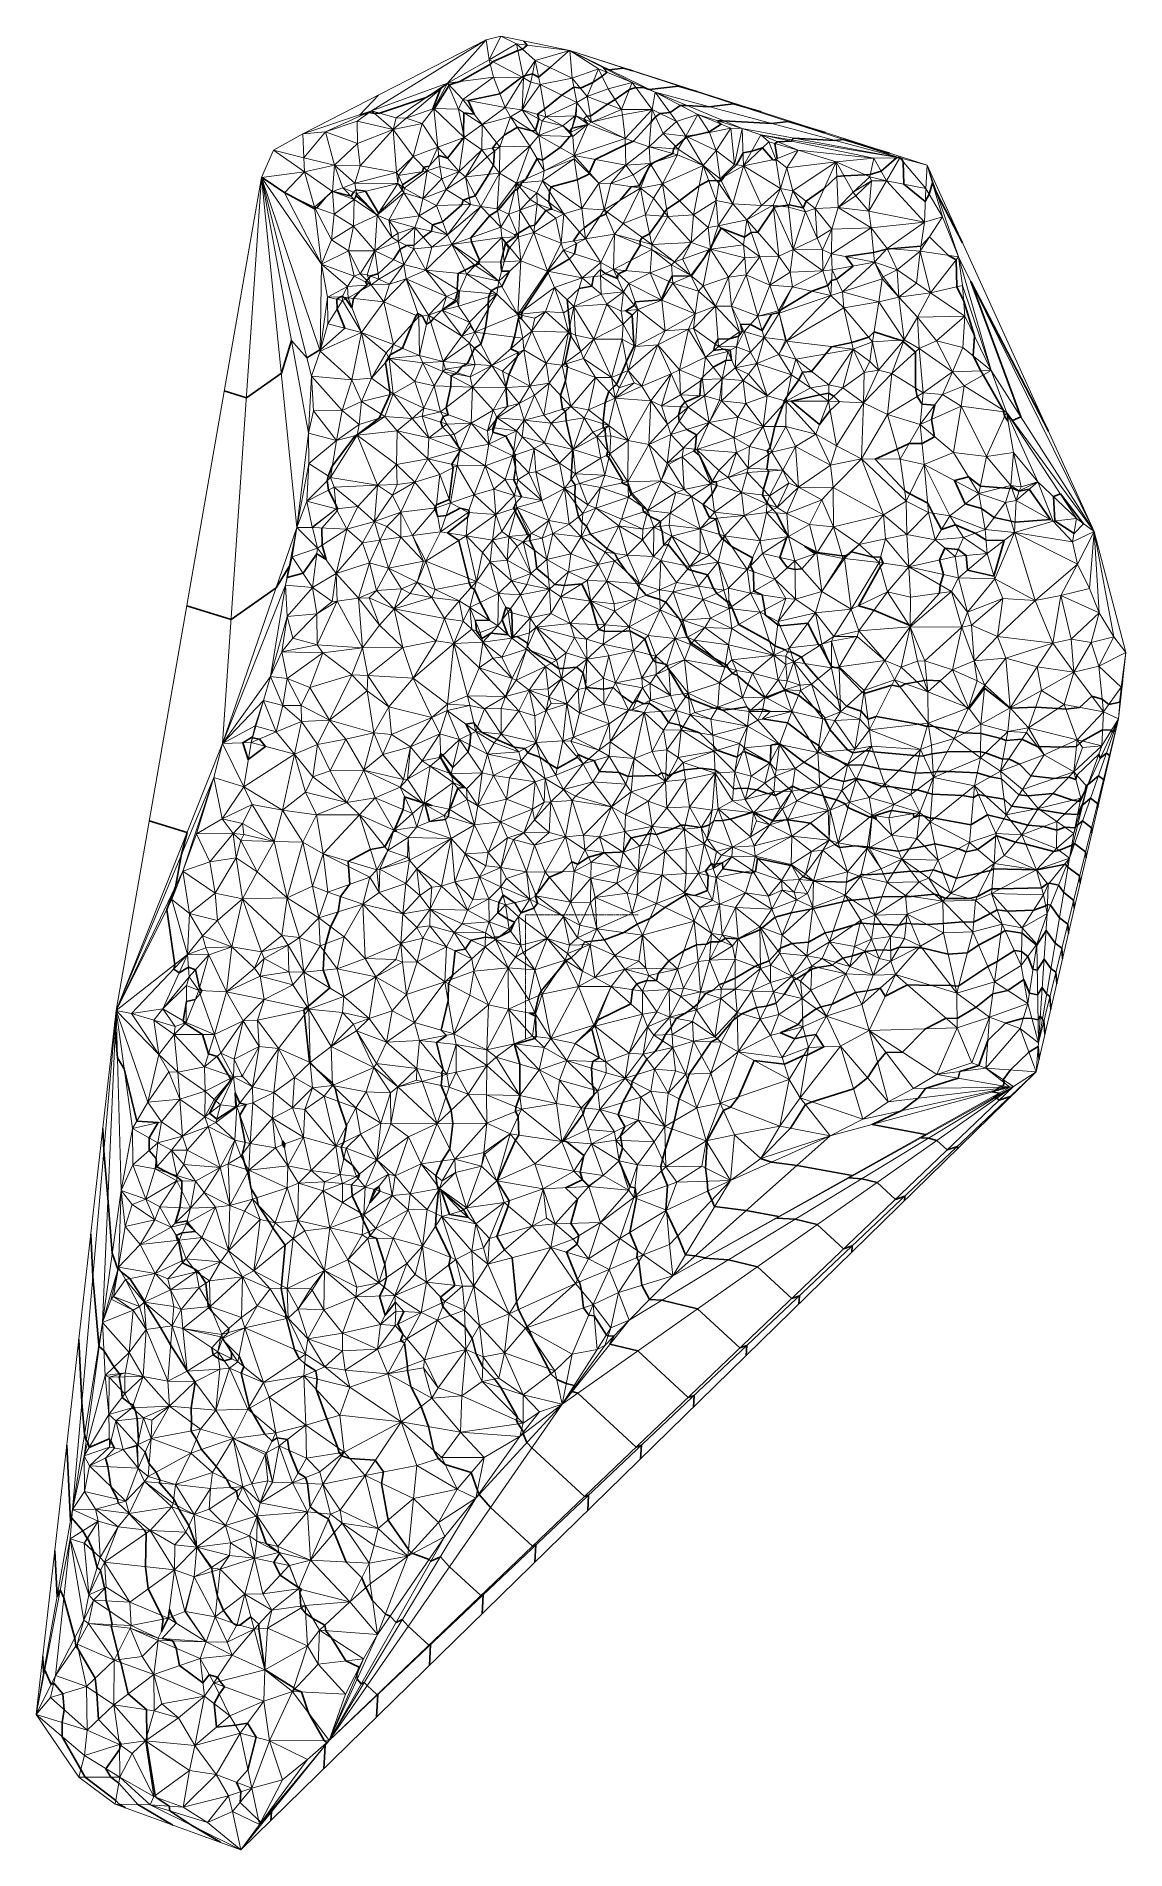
# Model space of a CAD drawing. Header units: metres. Extents: x -138 to 138, y -225 to 234.
import ezdxf

# ---------------------------------------------------------------- set-up
doc = ezdxf.new("R2010")
doc.units = ezdxf.units.M
doc.linetypes.add('Centre', pattern=[0.03175, 0.00635, -0.004763, 0.015875, -0.004763])
for name, color, linetype, lineweight in [('A-FLOR-LEVL', 51, 'Continuous', 9), ('C-TOPO', 7, 'Continuous', 9), ('C-TOPO-MAJR', 7, 'Continuous', 70)]:
    doc.layers.add(name, color=color, linetype=linetype, lineweight=lineweight)
doc.styles.add('Arial', font='arial.ttf', dxfattribs={"height": 3})

# ---------------------------------------------------------------- blocks, each defined once
blk = doc.blocks.new('Level - M_Level Head - Circle-24867-_3D_')
at = {"layer": 'A-FLOR-LEVL'}
blk.add_circle((0.004, 0), 0.004, dxfattribs=at)
mesh = blk.add_polyface(dxfattribs=at)
corners = [(0.004, 0), (0.004, 0.004), (0.00296, 0.00386), (0.002, 0.00346), (0.00117, 0.00283), (0.00054, 0.002), (0.00014, 0.00104), (0, 0)]
mesh.append_faces([[corners[k] for k in face] for face in [(0, 6, 7)]], dxfattribs={"vtx0": -1})
mesh.append_faces([[corners[k] for k in face] for face in [(0, 2, 3, 4)]], dxfattribs={"vtx0": -1, "vtx3": -1})
mesh.append_faces([[corners[k] for k in face] for face in [(1, 2, 0)]], dxfattribs={"vtx1": -1})
mesh.append_faces([[corners[k] for k in face] for face in [(5, 6, 0, 4)]], dxfattribs={"vtx1": -1, "vtx2": -1})
mesh = blk.add_polyface(dxfattribs=at)
corners = [(0.004, -0.004), (0.00504, -0.00386), (0.006, -0.00346), (0.00683, -0.00283), (0.00746, -0.002), (0.00786, -0.00104), (0.008, 0), (0.004, 0)]
mesh.append_faces([[corners[k] for k in face] for face in [(7, 4, 5, 6)]], dxfattribs={"vtx0": -1})
mesh.append_faces([[corners[k] for k in face] for face in [(4, 7, 3)]], dxfattribs={"vtx0": -1, "vtx1": -1})
mesh.append_faces([[corners[k] for k in face] for face in [(0, 1, 7)]], dxfattribs={"vtx1": -1})
mesh.append_faces([[corners[k] for k in face] for face in [(2, 3, 7, 1)]], dxfattribs={"vtx1": -1, "vtx2": -1})

msp = doc.modelspace()

# ---------------------------------------------------------------- linework, layer by layer
at = {"layer": 'A-FLOR-LEVL', "linetype": 'Centre'}
for p, q in [((-14.09, 11.86), (-14.09, -11.74)), ((14.5, 11.86), (-14.09, 11.86)), ((-14.09, 11.86, 4), (-14.09, -11.74, 4)), ((14.5, 11.86, 4), (-14.09, 11.86, 4))]:
    msp.add_line(p, q, dxfattribs=at)
at = {"layer": 'C-TOPO-MAJR', "lineweight": 35}
for points in [[(-80.91, 198.79, 11), (-80.77, 198.7, 11), (-75.09, 194.79, 11), (-73.73, 194.1, 11), (-67.51, 190.78, 11), (-67.47, 191.01, 11), (-66.96, 190.98, 11), (-64.72, 193.61, 11), (-63.05, 195.21, 11), (-62.94, 195.23, 11), (-62.88, 195.16, 11), (-58.23, 193.93, 11), (-57.65, 194.95, 11), (-57.05, 195.59, 11), (-54.59, 195.18, 11), (-51.33, 189.61, 11), (-45.34, 195.45, 11), (-45.31, 196.36, 11), (-45.2, 196.81, 11), (-40.16, 200.22, 11), (-39.82, 201.26, 11), (-38.47, 201.52, 11), (-36.05, 204.28, 11), (-33.82, 203.59, 11), (-29.67, 208.8, 11), (-29.63, 208.84, 11), (-29.79, 209.71, 11), (-29.69, 215.1, 11), (-27.08, 214.75, 11), (-28.63, 218.21, 11), (-20.53, 219.9, 11), (-15.21, 223.92, 11), (-15.04, 224.13, 11), (-14.69, 224.28, 11), (-14.28, 224.41, 11), (-12.32, 224.91, 11), (-10.73, 224.06, 11), (-7.82, 226.52, 11), (-3.2, 230.73, 11), (-3.06, 230.84, 11), (-3.07, 230.86, 11)], [(-51.28, 219.57, 10), (-56.08, 214.57, 10), (-54.7, 214.85, 10), (-53.7, 215.16, 10), (-52.39, 214.93, 10), (-51.09, 214.98, 10), (-39.2, 218.97, 10), (-35.57, 221.12, 10), (-37.54, 216.07, 10), (-37.49, 215.88, 10), (-37.23, 215.84, 10), (-37.08, 215.99, 10), (-37.11, 216.17, 10), (-33.5, 221.89, 10), (-33.35, 222.13, 10), (-30.68, 223.01, 10), (-22.96, 227.36, 10), (-22.41, 228.02, 10), (-15.99, 230.87, 10), (-14.86, 231.21, 10), (-13.67, 232.17, 10), (-14.5, 233.25, 10)], [(-90.4, 144.62, 12), (-84.8, 142.88, 12), (-75.93, 149.11, 12), (-73.38, 157.38, 12), (-69.46, 153, 12), (-66.17, 155.03, 12), (-66.06, 154.95, 12), (-65.99, 155.26, 12), (-65.99, 154.98, 12), (-59.87, 160.49, 12), (-61.82, 165.35, 12), (-61.9, 167.86, 12), (-60.98, 168.41, 12), (-60.44, 168.59, 12), (-60.15, 168.36, 12), (-59.59, 167.93, 12), (-58.05, 165.7, 12), (-57.68, 168.05, 12), (-56.06, 169.87, 12), (-54.23, 171.44, 12), (-54.5, 172.2, 12), (-54.3, 172.66, 12), (-53.78, 173.07, 12), (-53.36, 173.73, 12), (-51.44, 174.28, 12), (-47.54, 177.89, 12), (-45.86, 180.5, 12), (-44.16, 181.42, 12), (-42.31, 181.56, 12), (-39.98, 183.56, 12), (-37.9, 185.05, 12), (-37.59, 186.66, 12), (-35.09, 187.45, 12), (-30.24, 191.77, 12), (-29.82, 192.94, 12), (-28.33, 193.49, 12), (-26.79, 194.05, 12), (-23.35, 199.5, 12), (-22.21, 201.91, 12), (-21.9, 205.39, 12), (-22.4, 206.11, 12), (-21.41, 207.47, 12), (-19.51, 209.4, 12), (-16.13, 211.46, 12), (-12.48, 210.51, 12), (-11.53, 210.62, 12), (-10.68, 213.51, 12), (-11.05, 214.7, 12), (-9.26, 215.97, 12), (-4.89, 219.55, 12), (-1.81, 221.53, 12), (-0.14, 221.3, 12), (3.03, 222.75, 12), (5.36, 224.37, 12), (6.6, 225.35, 12), (5.74, 226.41, 12), (7.12, 225.95, 12), (10.79, 226.38, 12), (13.11, 225.7, 12)], [(-99.9, 90.18, 13), (-88.67, 86.7, 13), (-77.23, 94.73, 13), (-73.95, 100.13, 13), (-74.44, 97.33, 13), (-70.43, 98.42, 13), (-66.93, 103.35, 13), (-64.62, 101.86, 13), (-65.61, 105.53, 13), (-65.7, 109.88, 13), (-61.81, 114.27, 13), (-61.68, 114.78, 13), (-62.14, 115.81, 13), (-64, 119.49, 13), (-64.29, 121.94, 13), (-64.05, 123.05, 13), (-63.04, 125.55, 13), (-57.2, 133.27, 13), (-56.73, 133.51, 13), (-51.12, 137.69, 13), (-50.68, 138.78, 13), (-48.43, 143.64, 13), (-48.48, 144.45, 13), (-49.51, 151.84, 13), (-48.76, 153.09, 13), (-48.33, 153.75, 13), (-45.23, 155.43, 13), (-42.71, 161.68, 13), (-41.77, 163.74, 13), (-41.35, 164.22, 13), (-40.15, 163.58, 13), (-39.14, 161.53, 13), (-38.09, 162.08, 13), (-37.34, 162.96, 13), (-35.24, 165.05, 13), (-35.22, 165.07, 13), (-31.88, 167.55, 13), (-31.22, 169.8, 13), (-31.42, 170.39, 13), (-31.12, 174.39, 13), (-29.43, 175.17, 13), (-26.95, 176.5, 13), (-26.71, 176.49, 13), (-25.84, 176.84, 13), (-25.88, 177.22, 13), (-25.73, 177.76, 13), (-27.73, 182.41, 13), (-27.94, 183.41, 13), (-23.12, 189.02, 13), (-21.15, 190.22, 13), (-20.85, 190.57, 13), (-16.81, 195.38, 13), (-16.16, 195.61, 13), (-15.6, 196.32, 13), (-15.27, 196.71, 13), (-15.11, 197.34, 13), (-14, 198.27, 13), (-11.15, 203.51, 13), (-9.73, 203.07, 13), (-5.29, 206.25, 13), (-2.79, 209.08, 13), (-2.43, 209.46, 13), (-2.84, 210.37, 13), (-2.33, 211.15, 13), (-2.25, 211.19, 13), (1.2, 211.92, 13), (1.36, 211.86, 13), (1.68, 212.04, 13), (1.84, 212.12, 13), (1.77, 212.18, 13), (0.68, 213.52, 13), (1.45, 214.34, 13), (2.44, 214.18, 13), (6.7, 217.27, 13), (8.62, 218.48, 13), (12.28, 220.96, 13), (13.86, 221.52, 13), (16.13, 221.38, 13), (17.29, 220.99, 13), (24.71, 221.86, 13), (29.37, 220.49, 13)], [(130.96, 39.07, 14), (130.88, 40.05, 14), (129.11, 41.4, 14), (127.13, 39.74, 14), (126.97, 39.75, 14), (125.87, 37.28, 14), (122.6, 37.46, 14), (116.34, 38.46, 14), (115.65, 38.54, 14), (115.09, 38.68, 14), (109.13, 39.38, 14), (107.23, 41.14, 14), (102.6, 41.92, 14), (100.69, 42.39, 14), (99.45, 41.64, 14), (96.72, 42.12, 14), (89.02, 42.43, 14), (87.85, 42.82, 14), (85.16, 43.56, 14), (83.82, 43.51, 14), (78.63, 44.32, 14), (77.23, 44.42, 14), (76.28, 44.39, 14), (72.98, 45.62, 14), (69.87, 46.39, 14), (69.62, 46.38, 14), (66.64, 45.66, 14), (63.21, 46.5, 14), (60.3, 48.33, 14), (56.5, 50.53, 14), (50.61, 55, 14), (50.36, 55.2, 14), (50.16, 55.23, 14), (49.97, 55.26, 14), (48.14, 54.86, 14), (47.99, 50.62, 14), (47.87, 50.37, 14), (47.87, 50.36, 14), (47.86, 50.37, 14), (47.85, 50.37, 14), (41.59, 53.2, 14), (40.9, 53.07, 14), (39.59, 51.83, 14), (34.39, 53.56, 14), (33.65, 54.51, 14), (30.01, 57.96, 14), (25.82, 59.53, 14), (25.06, 59.95, 14), (22.2, 60.64, 14), (20.32, 63.4, 14), (17.26, 65.51, 14), (15.92, 65.35, 14), (14.09, 66.14, 14), (13.16, 65.54, 14), (10.22, 67.53, 14), (8.11, 69.51, 14), (5.73, 69.06, 14), (1.39, 69.48, 14), (1.22, 69.88, 14), (0.51, 73.2, 14), (-1.14, 74.63, 14), (-4.47, 74.31, 14), (-5.67, 74.32, 14), (-7.54, 75.64, 14), (-12.52, 78.7, 14), (-13.52, 79.8, 14), (-13.53, 80.72, 14), (-16.15, 82.42, 14), (-17.33, 82.25, 14), (-17.55, 88.39, 14), (-17.84, 89.44, 14), (-19.03, 89.75, 14), (-19.97, 86.61, 14), (-18.5, 82.83, 14), (-22.81, 83.25, 14), (-25.11, 81.87, 14), (-26.52, 83.82, 14), (-26.77, 86.42, 14), (-23.21, 86.49, 14), (-25.58, 90.98, 14), (-26.97, 94.33, 14), (-27.83, 94.79, 14), (-28.3, 95.98, 14), (-28.6, 97.18, 14), (-30.97, 106.72, 14), (-33.85, 108.62, 14), (-28.69, 112.71, 14), (-28.37, 113.79, 14), (-28.41, 114.36, 14), (-30.64, 114.91, 14), (-34.17, 113.07, 14), (-36.31, 112.76, 14), (-36.98, 114.69, 14), (-37.11, 114.93, 14), (-36.94, 115.22, 14), (-36.65, 115.75, 14), (-33.42, 117.1, 14), (-32.37, 125.22, 14), (-32.77, 126.06, 14), (-30.78, 129.21, 14), (-30.62, 129.61, 14), (-30.62, 129.68, 14), (-30.63, 129.83, 14), (-30.83, 130, 14), (-33.04, 133.43, 14), (-35.08, 135.4, 14), (-35.55, 136.72, 14), (-34.96, 138.09, 14), (-33.62, 138.57, 14), (-34.16, 140.4, 14), (-33.01, 145.75, 14), (-32.88, 148.42, 14), (-31.82, 148.92, 14), (-31.41, 149.2, 14), (-30.2, 150.78, 14), (-28.75, 151.52, 14), (-27.56, 154.09, 14), (-26.98, 155.46, 14), (-25.35, 156.44, 14), (-24.51, 159.19, 14), (-24.21, 160.61, 14), (-23.54, 165.3, 14), (-23.49, 166.89, 14), (-23.32, 168.51, 14), (-22.98, 169.29, 14), (-22.71, 170.06, 14), (-21.06, 170.9, 14), (-20.08, 171.07, 14), (-18.09, 174.94, 14), (-20.11, 174.99, 14), (-20.34, 177.29, 14), (-19.69, 179.67, 14), (-19.14, 182, 14), (-18.96, 182.08, 14), (-16.65, 183.61, 14), (-16.78, 184.14, 14), (-16.21, 184.42, 14), (-15.83, 184.55, 14), (-12.94, 186.34, 14), (-11.73, 186.62, 14), (-8.91, 190.33, 14), (-7.37, 190.63, 14), (-8.17, 192.47, 14), (-7.99, 195.15, 14), (-7.53, 196.3, 14), (-0.94, 198.08, 14), (2.13, 199.6, 14), (2.13, 199.93, 14), (3.61, 203.26, 14), (11.23, 206.96, 14), (13.28, 207.85, 14), (17.77, 212.78, 14), (18.87, 214.05, 14), (20.03, 214.92, 14), (22.57, 215.11, 14), (25.15, 216.96, 14), (26.77, 216.93, 14), (32.4, 216.61, 14), (38.62, 217.35, 14), (45.63, 215.29, 14)], [(132.44, 45.45, 15), (132.39, 46.16, 15), (131.12, 47.12, 15), (128.58, 45, 15), (128.55, 45.1, 15), (128, 44.57, 15), (127.74, 43.35, 15), (126.53, 40.64, 15), (125.92, 40.67, 15), (124.53, 40.9, 15), (119.56, 42.65, 15), (113.2, 42.01, 15), (110.97, 42.27, 15), (106.53, 46.36, 15), (103.74, 46.84, 15), (100.41, 47.86, 15), (92.98, 48.21, 15), (90.12, 48.17, 15), (89.25, 48.06, 15), (88.76, 47.93, 15), (84.74, 47.8, 15), (80.57, 48.45, 15), (75.63, 48.89, 15), (71.48, 49.92, 15), (67.81, 49.76, 15), (67.59, 49.7, 15), (67.32, 49.77, 15), (65.67, 50.81, 15), (61.45, 53.13, 15), (60.6, 54.1, 15), (60.27, 54.74, 15), (58.07, 56.09, 15), (52.35, 60.48, 15), (45.99, 61.53, 15), (47.92, 63.38, 15), (46.02, 63.98, 15), (42.99, 63.69, 15), (42.01, 64.59, 15), (38.14, 63.98, 15), (35.83, 63.73, 15), (34.49, 64.17, 15), (33.7, 64.26, 15), (27.63, 66.62, 15), (27.27, 66.74, 15), (26.51, 67.13, 15), (25.93, 67.88, 15), (22.31, 73.88, 15), (22.07, 74.08, 15), (22.02, 74.56, 15), (21.88, 75.06, 15), (21.78, 75.23, 15), (21.3, 75.35, 15), (18.97, 75.87, 15), (18.33, 76.43, 15), (17.65, 77.72, 15), (16.16, 81.81, 15), (12.39, 83.87, 15), (10.48, 83.64, 15), (5.91, 83.76, 15), (4.52, 84.15, 15), (4.01, 85.43, 15), (2.4, 91.25, 15), (2.35, 91.37, 15), (0.25, 95.76, 15), (-4.21, 95.34, 15), (-6.67, 95.6, 15), (-8.22, 97.13, 15), (-11.23, 99.62, 15), (-11.75, 104.19, 15), (-12.97, 106.71, 15), (-12.84, 108.16, 15), (-13.28, 108.1, 15), (-13.54, 108.23, 15), (-16.56, 113.94, 15), (-16.72, 114.32, 15), (-17.08, 114.79, 15), (-16.48, 116.18, 15), (-15.11, 117.77, 15), (-16.33, 120.68, 15), (-17.05, 122.07, 15), (-16.64, 124.99, 15), (-16.79, 127.65, 15), (-16.58, 128.44, 15), (-17.01, 128.78, 15), (-17.09, 129.62, 15), (-19.08, 133.18, 15), (-22.32, 134.19, 15), (-22.36, 135.11, 15), (-21.46, 137.46, 15), (-21.32, 137.95, 15), (-18.61, 140.65, 15), (-19.01, 145.48, 15), (-19.03, 145.5, 15), (-19.01, 145.52, 15), (-19.01, 145.53, 15), (-18.26, 148.71, 15), (-16.15, 153.34, 15), (-15.87, 154.32, 15), (-17.78, 155.3, 15), (-16.89, 158.21, 15), (-15.83, 163.14, 15), (-15.08, 162.86, 15), (-15, 163.72, 15), (-15.06, 164.04, 15), (-14.75, 164.86, 15), (-8.32, 174.58, 15), (-8.17, 174.92, 15), (-2.94, 178.04, 15), (-1.63, 179.35, 15), (-1.13, 181.97, 15), (-1.87, 182.61, 15), (-0.36, 184.87, 15), (0.79, 185.94, 15), (4.77, 188.84, 15), (6.31, 189.43, 15), (6.63, 189.95, 15), (9.91, 192.93, 15), (12.71, 196.35, 15), (14.76, 196.55, 15), (17.16, 201.19, 15), (17.73, 201.91, 15), (18.42, 202.47, 15), (23.3, 204.78, 15), (23.41, 205.92, 15), (23.97, 206.53, 15), (26.19, 208.51, 15), (26.77, 208.79, 15), (26.87, 209, 15), (30.75, 209.79, 15), (32.48, 210.21, 15), (35.55, 212.16, 15), (34.6, 213.06, 15), (36.13, 213.03, 15), (48.36, 212.34, 15), (52.53, 212.83, 15), (61.9, 210.08, 15)], [(133.93, 51.84, 16), (133.89, 52.26, 16), (133.13, 52.84, 16), (131.6, 51.56, 16), (131.22, 52.62, 16), (125.63, 47.24, 16), (125.4, 46.15, 16), (123.6, 46.78, 16), (119.98, 46.41, 16), (114.03, 47.08, 16), (111.16, 50.08, 16), (108.4, 51.41, 16), (106.85, 51.3, 16), (102.51, 52.88, 16), (101.24, 53.19, 16), (99.01, 53.26, 16), (92.76, 53.15, 16), (88.93, 52.67, 16), (86.78, 52.13, 16), (85.66, 52.09, 16), (84.5, 52.27, 16), (74.15, 53.19, 16), (73.09, 53.45, 16), (72.02, 53.4, 16), (68.96, 52.93, 16), (67.56, 53.7, 16), (63.09, 58.81, 16), (61.75, 61.44, 16), (61.85, 61.75, 16), (60.82, 62.87, 16), (58.84, 64.58, 16), (55.15, 67.51, 16), (51.63, 68.78, 16), (47.05, 66.86, 16), (46.69, 66.97, 16), (46.62, 66.97, 16), (46.54, 67.04, 16), (42.25, 70.23, 16), (39.69, 72.52, 16), (38.39, 73.02, 16), (37.27, 74.41, 16), (36.93, 75.12, 16), (36.59, 75.28, 16), (34.21, 76.65, 16), (27.99, 80.67, 16), (27.16, 81.87, 16), (26.91, 82.18, 16), (25.49, 85.9, 16), (24.91, 86.96, 16), (21.47, 91.11, 16), (19.99, 91.75, 16), (16.55, 92.89, 16), (14.7, 94.89, 16), (14.17, 95.8, 16), (11.58, 98.73, 16), (9.37, 101.93, 16), (8.55, 103.4, 16), (6.6, 104.58, 16), (2.4, 108.3, 16), (1.41, 110.32, 16), (0.31, 111.26, 16), (-0.61, 112.68, 16), (-1.36, 116.05, 16), (-1.57, 118.09, 16), (-1.44, 120.79, 16), (-2.49, 122.17, 16), (-2.43, 124.31, 16), (-2.05, 129.63, 16), (-2.29, 129.8, 16), (-2.12, 129.93, 16), (-3.77, 137.03, 16), (-3.91, 139.52, 16), (-4.69, 139.97, 16), (-5.2, 143.47, 16), (-3.93, 147.17, 16), (-3.46, 150.68, 16), (-3.76, 151.48, 16), (-4.09, 151.66, 16), (-2.6, 158.66, 16), (-2.64, 159.31, 16), (-2.84, 160.94, 16), (-3.24, 165.12, 16), (-3.51, 167.67, 16), (-0.49, 170.55, 16), (2.71, 171.13, 16), (3.14, 173.55, 16), (4.96, 175.4, 16), (6.14, 174.35, 16), (9.23, 173.13, 16), (9.41, 174.26, 16), (11.34, 175.09, 16), (12.61, 177.67, 16), (15.04, 181.66, 16), (14.89, 182.58, 16), (15.5, 183.51, 16), (17.39, 184.37, 16), (20.59, 188.92, 16), (21.15, 189.94, 16), (21.73, 190.65, 16), (24.96, 192.77, 16), (29.96, 196.6, 16), (32.39, 197.9, 16), (34.39, 197.86, 16), (35.07, 197.81, 16), (35.48, 197.88, 16), (36.37, 198.98, 16), (39.41, 201.91, 16), (41.07, 204.92, 16), (43.3, 205.35, 16), (45.97, 206.17, 16), (48.62, 203.2, 16), (49.4, 203.08, 16), (49.49, 203.26, 16), (49.74, 203.51, 16), (49.1, 207.31, 16), (49.76, 207.74, 16), (53.32, 207.86, 16), (53.43, 208.16, 16), (53.88, 208.65, 16), (64.32, 208.06, 16), (66.44, 208.31, 16), (78.16, 204.87, 16)], [(135.41, 58.22, 17), (135.4, 58.37, 17), (135.14, 58.56, 17), (134.63, 58.13, 17), (134.43, 58.67, 17), (132.16, 58.74, 17), (126.96, 55.9, 17), (126.36, 55.32, 17), (125.56, 54.53, 17), (121.7, 54.36, 17), (116.16, 54.53, 17), (115.78, 54.41, 17), (111.74, 56.35, 17), (107.75, 56.08, 17), (106.36, 56.58, 17), (101.31, 57.82, 17), (97.19, 57.95, 17), (95.41, 58.39, 17), (89.36, 59.6, 17), (88.1, 59.65, 17), (87.76, 59.61, 17), (85.53, 60.14, 17), (74.79, 62.12, 17), (72.73, 61.49, 17), (70.98, 63.44, 17), (67.26, 64.72, 17), (65.64, 66.41, 17), (65.09, 66.5, 17), (60.12, 71.69, 17), (56.74, 75.53, 17), (55.84, 77.18, 17), (53.16, 78.47, 17), (52.37, 78.43, 17), (51.75, 79.01, 17), (49.15, 80.06, 17), (47.72, 81.22, 17), (39.98, 85.45, 17), (38.37, 89.38, 17), (38.16, 89.91, 17), (37.49, 91.45, 17), (37.04, 91.17, 17), (34.41, 93.3, 17), (33.6, 94.53, 17), (32.07, 97.99, 17), (28.07, 99.08, 17), (27.11, 99.49, 17), (26.4, 100.35, 17), (22.08, 105.74, 17), (20.96, 105.5, 17), (20.58, 109.03, 17), (20.08, 110.31, 17), (20.14, 111.51, 17), (17.53, 112.78, 17), (16.72, 113.45, 17), (15.81, 113.96, 17), (15.61, 115.28, 17), (12.74, 118.37, 17), (11.93, 120.55, 17), (10.38, 121.29, 17), (10.51, 122, 17), (7.1, 127.66, 17), (6.44, 128.24, 17), (6.82, 129.33, 17), (6.24, 133.18, 17), (6.11, 134.96, 17), (5.62, 135.22, 17), (5.62, 136.26, 17), (5.64, 136.91, 17), (6.12, 141.66, 17), (7.04, 144.5, 17), (8.16, 145.58, 17), (9.03, 146.23, 17), (10.25, 149.04, 17), (11.51, 152.04, 17), (13.45, 156.02, 17), (13.42, 156.51, 17), (12.98, 163.79, 17), (11.38, 164.9, 17), (13.56, 166.31, 17), (13.73, 167.22, 17), (20.28, 167.71, 17), (20.4, 167.74, 17), (22.36, 172.34, 17), (23.13, 173.68, 17), (27.52, 173.73, 17), (27.93, 173.75, 17), (28, 173.78, 17), (31.26, 178.42, 17), (32.38, 180.34, 17), (32.76, 180.51, 17), (32.8, 180.55, 17), (33.22, 181.74, 17), (35.54, 185.85, 17), (41.44, 183.58, 17), (43.15, 184.77, 17), (44.81, 184.8, 17), (48.78, 190.76, 17), (48.9, 191.19, 17), (50.5, 191.45, 17), (52.34, 191.68, 17), (52.73, 191.79, 17), (56.28, 190.98, 17), (57.05, 192.66, 17), (61.61, 195.92, 17), (64.83, 198.91, 17), (66.68, 199.08, 17), (71.96, 199.36, 17), (73.31, 199.45, 17), (76.04, 200.29, 17), (79.91, 203.65, 17), (79.96, 203.79, 17), (79.98, 203.81, 17), (80.29, 203.79, 17), (80.35, 203.8, 17), (81.25, 203.53, 17), (81.67, 202.6, 17), (81.78, 196.99, 17), (87.25, 192.64, 17), (88.22, 194.5, 17), (89.06, 197.35, 17), (90.13, 194.77, 17), (96.69, 182.14, 17)], [(-55.51, 192.74, 11), (-56.91, 193.97, 11), (-56.88, 194.03, 11), (-56.88, 194.06, 11), (-55.51, 192.74, 11)], [(137.24, 71.1, 18), (136.57, 65.75, 18), (133.77, 65.19, 18), (132.08, 66.52, 18), (129.43, 67.27, 18), (126.34, 64.41, 18), (122.86, 63.97, 18), (120.85, 64.11, 18), (115.23, 64.51, 18), (108.8, 64.27, 18), (108.77, 64.26, 18), (108.74, 64.27, 18), (102.26, 69.31, 18), (98.31, 64.1, 18), (98.1, 64.15, 18), (97.91, 64.19, 18), (97.51, 64.55, 18), (90.98, 71.13, 18), (87.58, 71.29, 18), (86.93, 71.21, 18), (85.17, 70.87, 18), (82.23, 70.39, 18), (80.79, 69.67, 18), (78.76, 70.04, 18), (71.87, 67.95, 18), (71.67, 68.16, 18), (71.26, 68.31, 18), (65.43, 74.38, 18), (64.26, 74.56, 18), (63.51, 74.75, 18), (63, 75.71, 18), (60.6, 80.13, 18), (60.21, 80.32, 18), (57.49, 85.79, 18), (50.47, 85.09, 18), (49.88, 85.33, 18), (46.71, 87.9, 18), (46.59, 89.19, 18), (45.88, 92.91, 18), (43.83, 93.86, 18), (43.69, 98.79, 18), (42.95, 100.21, 18), (43.48, 102.33, 18), (38.19, 105.18, 18), (36.11, 106.94, 18), (35.77, 107.17, 18), (35.11, 108.26, 18), (34.19, 112.22, 18), (32.59, 112.47, 18), (30.92, 115.87, 18), (33.23, 118.51, 18), (34.4, 120.66, 18), (34.26, 121.6, 18), (33.23, 121.66, 18), (29.99, 128.21, 18), (28.6, 129.43, 18), (28.92, 129.86, 18), (29.28, 133.47, 18), (26.83, 134.84, 18), (24.9, 136.95, 18), (24.71, 138.49, 18), (25.28, 140.61, 18), (26.35, 141.79, 18), (30.12, 143.4, 18), (30.37, 147.25, 18), (30.53, 147.61, 18), (30.83, 148.05, 18), (33.52, 150.61, 18), (36.7, 152.28, 18), (38.15, 152.39, 18), (37.78, 154.9, 18), (36.11, 155.18, 18), (33.54, 154.81, 18), (33.98, 156.53, 18), (34.72, 157.71, 18), (37.6, 157.83, 18), (39.91, 158.46, 18), (40.85, 159.65, 18), (40.38, 161.54, 18), (42.92, 161.46, 18), (45.88, 159.96, 18), (48.24, 164.02, 18), (50.19, 164.51, 18), (50.68, 165.14, 18), (58.49, 169.87, 18), (62.52, 171.28, 18), (63.51, 172.58, 18), (64.75, 172.91, 18), (69, 176.26, 18), (67.09, 178.65, 18), (74.11, 179.68, 18), (77.45, 180.51, 18), (77.68, 180.54, 18), (78.22, 180.64, 18), (86.13, 181.29, 18), (88.35, 183.67, 18), (93.09, 178.95, 18), (95.07, 177.82, 18), (95.23, 170.99, 18), (97.01, 167.39, 18), (99.71, 158.53, 18), (99.35, 153.48, 18), (101.36, 149.7, 18), (101.94, 148.69, 18), (107.07, 139.65, 18), (107.05, 139.29, 18), (107.35, 138.18, 18), (108.2, 136.97, 18), (108.19, 138.35, 18), (108.33, 138.41, 18), (109.34, 137.11, 18), (111.44, 138.02, 18), (98.75, 172.32, 18), (118.45, 134.39, 18)], [(52.49, 107.71, 19), (52.05, 107.36, 19), (50.42, 102.38, 19), (52.31, 99.8, 19), (54.23, 99.39, 19), (55.94, 99.57, 19), (59.36, 103.33, 19), (56.66, 105.32, 19), (59.71, 103.76, 19), (59.92, 103.7, 19), (66.11, 102.84, 19), (67.07, 102.79, 19), (68.55, 103.83, 19), (73.98, 102.53, 19), (75.93, 102.6, 19), (76.55, 100.96, 19), (75.82, 100.07, 19), (70.34, 90.19, 19), (74.22, 89.03, 19), (83.13, 85.23, 19), (83.42, 85.21, 19), (90.83, 93.38, 19), (91.01, 95.47, 19), (91.88, 98.1, 19), (90.86, 101.78, 19), (92.22, 104.81, 19), (95.58, 104.41, 19), (97.6, 102.93, 19), (97.92, 99.17, 19), (104.64, 97.68, 19), (107.26, 106.71, 19), (102.64, 106.79, 19), (99.85, 108.54, 19), (94.88, 110.7, 19), (91.37, 109.51, 19), (89.2, 113.64, 19), (87.87, 116.16, 19), (83.3, 118.56, 19), (82.03, 119.32, 19), (74.58, 127.35, 19), (80.14, 129.89, 19), (83.18, 131.32, 19), (86.42, 131.31, 19), (89.61, 133.02, 19), (88.81, 137.39, 19), (89.63, 141.03, 19), (86.45, 141.25, 19), (85.22, 143.22, 19), (84.77, 145.36, 19), (84.75, 154.47, 19), (81.74, 157.05, 19), (81.69, 157.26, 19), (80.89, 157.47, 19), (74.28, 159.54, 19), (72.94, 158.21, 19), (68.6, 156.92, 19), (63.48, 155.82, 19), (61.95, 153.94, 19), (58.41, 149.53, 19), (56.12, 149.37, 19), (55.21, 147.41, 19), (52.2, 143.1, 19), (51.6, 142.16, 19), (51.32, 141.3, 19), (49.14, 135.62, 19), (47.96, 130.26, 19), (47.2, 129.37, 19), (47.64, 128.58, 19), (47.13, 124.79, 19), (47.64, 124.32, 19), (46.21, 119.7, 19), (45.98, 118.23, 19), (47.2, 116.26, 19), (47.52, 115.82, 19), (48.65, 114.59, 19), (49.51, 113.66, 19), (52.34, 108.01, 19), (52.49, 107.71, 19)], [(60.45, 136.14, 19), (63.13, 139.66, 19), (65.51, 141.85, 19), (64.08, 143.27, 19), (62.75, 144.07, 19), (60.55, 143.61, 19), (53.22, 142.04, 19), (60.45, 136.14, 19)], [(101.5, 114.8, 19), (97.37, 115.97, 19), (94.65, 121.9, 19), (98.21, 122.84, 19), (101.23, 120.46, 19), (106.64, 120.08, 19), (108.67, 119.87, 19), (109.11, 120.08, 19), (111, 119.22, 19), (113.6, 119.74, 19), (118.95, 112, 19), (110.01, 111.34, 19), (109.03, 111.61, 19), (104.72, 112.55, 19), (101.5, 114.8, 19)], [(127.37, 110.97, 19), (124.94, 108.49, 19), (120.07, 111.67, 19), (119.74, 117.83, 19), (121.47, 118.52, 19), (127.37, 110.97, 19)], [(-11.67, -152.14, 13), (-11.41, -147.77, 13), (-12.28, -148.06, 13), (-22.9, -138.24, 13), (-25.82, -135.02, 13), (-25.9, -134.85, 13), (-26.27, -133.97, 13), (-27.82, -129.44, 13), (-34.41, -127.37, 13), (-36.14, -125.93, 13), (-37.32, -123.83, 13), (-38.66, -117.79, 13), (-40.53, -112.7, 13), (-43.16, -107.61, 13), (-43.97, -103.55, 13), (-43.98, -102.51, 13), (-44.73, -96.59, 13), (-45.7, -96.09, 13), (-45.15, -94.42, 13), (-46.4, -91.87, 13), (-44.88, -88.62, 13), (-47.04, -86.24, 13), (-49.62, -89.53, 13), (-51.06, -84.7, 13), (-49.92, -82.44, 13), (-49.28, -80.01, 13), (-49.71, -76.6, 13), (-51.83, -70.11, 13), (-53.46, -69.43, 13), (-53.77, -68.41, 13), (-55.16, -65.52, 13), (-55.64, -64.35, 13), (-55.99, -63.58, 13), (-57.98, -59.34, 13), (-58.12, -56.56, 13), (-56.5, -54.88, 13), (-56.17, -53.87, 13), (-57.93, -51.56, 13), (-60.11, -49.9, 13), (-60.81, -47.01, 13), (-60.14, -45.76, 13), (-59.43, -41.54, 13), (-61.56, -35.33, 13), (-62.33, -32.01, 13), (-62.66, -31.45, 13), (-62.72, -31.28, 13), (-63, -30.81, 13), (-66.95, -27.28, 13), (-68.63, -25.72, 13), (-68.71, -25.56, 13), (-68.81, -25.44, 13), (-70.1, -13.5, 13), (-70.23, -12.31, 13), (-69.94, -11.83, 13), (-69.36, -11.46, 13), (-69.08, -11.24, 13), (-63.69, -6.66, 13), (-65.3, -2.16, 13), (-65.07, 2.64, 13), (-64.69, 4.58, 13), (-63.47, 8.86, 13), (-61.57, 12.61, 13), (-60.91, 16.52, 13), (-58.58, 19.64, 13), (-58.91, 24.13, 13), (-58.97, 25.42, 13), (-53.37, 28.44, 13), (-49.68, 29.1, 13), (-47.52, 33.04, 13), (-46.69, 32.95, 13), (-47.17, 33.38, 13), (-47.3, 33.46, 13), (-45.1, 38.55, 13), (-44.7, 41.74, 13), (-40.35, 40.33, 13), (-39.98, 40.18, 13), (-39.82, 40.1, 13), (-39.48, 40.25, 13), (-37.78, 39.54, 13), (-39.49, 39.77, 13), (-38.39, 35.5, 13), (-34.36, 36.04, 13), (-33.62, 36.69, 13), (-33.3, 38.53, 13), (-33.2, 38.75, 13), (-31.17, 43.95, 13), (-29.68, 44.13, 13), (-32.75, 46.97, 13), (-33.45, 47.83, 13), (-35.63, 51.73, 13), (-35.85, 51.78, 13), (-35.53, 52.7, 13), (-35.01, 52.3, 13), (-32.51, 49.23, 13), (-28.67, 53.12, 13), (-28.21, 54.94, 13), (-27.92, 57.71, 13), (-29.19, 60.21, 13), (-27.14, 60.55, 13), (-26.27, 59.32, 13), (-25.21, 58.19, 13), (-21.31, 56.32, 13), (-16.87, 54.32, 13), (-14.2, 54.01, 13), (-13.51, 52.93, 13), (-10.45, 51.86, 13), (-8.15, 50.23, 13), (-6.03, 48.96, 13), (-0.89, 51.78, 13), (-0.74, 52.53, 13), (1.9, 51.31, 13), (3.3, 50.97, 13), (4.68, 48.19, 13), (9.58, 47.94, 13), (11.97, 46.93, 13), (13.06, 47.02, 13), (19.35, 47.17, 13), (20.43, 47.89, 13), (21.48, 47.57, 13), (22.15, 47.09, 13), (23.18, 47.6, 13), (26.13, 48.59, 13), (30.29, 49.01, 13), (33.95, 48.63, 13), (35.02, 47.84, 13), (38.63, 43.84, 13), (40.5, 43.95, 13), (42.28, 43.85, 13), (44.56, 43.56, 13), (47.18, 42.62, 13), (48.24, 42.45, 13), (49.22, 42.14, 13), (51.07, 43.14, 13), (52.66, 43.9, 13), (53.63, 44.46, 13), (55.5, 43.55, 13), (58.06, 42.86, 13), (61.35, 42.04, 13), (61.64, 41.88, 13), (64.75, 41.03, 13), (66.95, 39.96, 13), (67.64, 39.07, 13), (73.19, 36.65, 13), (73.73, 36.61, 13), (73.75, 36.61, 13), (74.78, 36.14, 13), (74.58, 37.02, 13), (78.69, 38.3, 13), (84.28, 37.5, 13), (84.35, 36.53, 13), (85.81, 37.04, 13), (86.78, 36.98, 13), (88.57, 36.37, 13), (89.62, 36.33, 13), (98.83, 34.69, 13), (103, 37.24, 13), (107.19, 36.21, 13), (108.86, 35.79, 13), (113.25, 34.63, 13), (117.23, 34.22, 13), (120.54, 33.34, 13), (122.67, 34.06, 13), (125.21, 33.92, 13), (125.54, 34.65, 13), (125.87, 34.64, 13), (127.11, 35.68, 13), (129.37, 33.95, 13), (129.47, 32.68, 13)], [(-84.32, 51.23, 14), (-85.69, 55.44, 14), (-83.24, 56.98, 14), (-83.25, 56.74, 14), (-81.5, 56.42, 14), (-79.96, 54.54, 14), (-84.32, 51.23, 14)], [(1.71, -139.05, 12), (1.94, -135.15, 12), (0.86, -135.51, 12), (-12.47, -123.19, 12), (-13.71, -121.82, 12), (-14.66, -119.62, 12), (-14.56, -119.09, 12), (-15.04, -118.38, 12), (-15.93, -117.08, 12), (-16.42, -116.12, 12), (-16.12, -115.42, 12), (-20.28, -107.91, 12), (-21.94, -105.72, 12), (-24.86, -102.61, 12), (-26.53, -99.39, 12), (-27.56, -95.45, 12), (-29.37, -92.58, 12), (-33.07, -89.63, 12), (-35.01, -87.32, 12), (-35.26, -86.43, 12), (-35.58, -85, 12), (-32, -82.02, 12), (-33.48, -76.83, 12), (-33.11, -74.87, 12), (-36.89, -67.03, 12), (-36.73, -63.9, 12), (-36.14, -57.9, 12), (-36.19, -57.55, 12), (-36.47, -56.72, 12), (-36.75, -54.29, 12), (-35.22, -50.46, 12), (-33.28, -47.44, 12), (-32.45, -40.95, 12), (-32.9, -37.6, 12), (-34.24, -34.18, 12), (-35.4, -31.37, 12), (-35.15, -28.84, 12), (-35.39, -28.22, 12), (-34.91, -27.36, 12), (-36.64, -20.43, 12), (-34.07, -18.67, 12), (-35.45, -17.35, 12), (-33.67, -9.79, 12), (-33.59, -5.59, 12), (-33.1, -4.62, 12), (-32.53, -3.46, 12), (-31.91, 2.75, 12), (-29.33, 3.16, 12), (-27.81, 5.42, 12), (-24.2, 6.2, 12), (-22.12, 5.95, 12), (-21.92, 6.32, 12), (-20.91, 6.24, 12), (-17.83, 7.76, 12), (-16.85, 10.06, 12), (-18.58, 10.8, 12), (-21.09, 12.38, 12), (-20.79, 15.01, 12), (-19.74, 16.84, 12), (-16.78, 14.95, 12), (-15.2, 12.36, 12), (-11.94, 13.54, 12), (-11.04, 14.83, 12), (-11.49, 16.6, 12), (-11.56, 17.21, 12), (-11.12, 17.28, 12), (-7.99, 21.38, 12), (-4.81, 22.78, 12), (-2.32, 25.29, 12), (-0.79, 24.74, 12), (1.9, 26.51, 12), (5.64, 27.48, 12), (5.93, 27.55, 12), (9.88, 27.74, 12), (10.6, 27.81, 12), (10.68, 27.81, 12), (12.75, 31.38, 12), (16.79, 32.22, 12), (17.69, 32.45, 12), (19.1, 32.19, 12), (23.48, 33.79, 12), (25.31, 34.61, 12), (26.4, 34.62, 12), (30.33, 33.99, 12), (30.44, 33.98, 12), (30.45, 33.99, 12), (32.6, 34.68, 12), (33.64, 35.67, 12), (35.87, 35.77, 12), (37.85, 36.08, 12), (43.27, 37.81, 12), (43.58, 37.84, 12), (43.67, 37.85, 12), (43.79, 37.83, 12), (43.9, 37.79, 12), (48.54, 35.74, 12), (48.59, 35.57, 12), (52, 35.95, 12), (52.27, 35.94, 12), (52.4, 35.96, 12), (58.14, 35.12, 12), (62.87, 31.04, 12), (62.89, 31, 12), (63.33, 30.64, 12), (64.35, 29.73, 12), (65.56, 28.97, 12), (69.29, 29.35, 12), (72.61, 29.14, 12), (73.01, 29.04, 12), (73.22, 28.94, 12), (80.48, 28.01, 12), (83.21, 28.6, 12), (87.06, 29.24, 12), (89.67, 29.89, 12), (95.63, 28.59, 12), (97.58, 27.84, 12), (100.45, 28.47, 12), (105.08, 31.75, 12), (105.36, 31.9, 12), (110.13, 30.3, 12), (112.7, 29.8, 12), (119.8, 27.96, 12), (121.12, 28.21, 12), (124.39, 29.55, 12), (124.6, 29.55, 12), (125.1, 29.96, 12), (127.86, 27.84, 12), (127.98, 26.3, 12)], [(-25.05, -165.22, 14), (-24.77, -160.4, 14), (-25.41, -160.61, 14), (-33.33, -153.29, 14), (-35.64, -150.75, 14), (-38.06, -151.91, 14), (-38.48, -151.43, 14), (-42.62, -149.92, 14), (-43.03, -149.64, 14), (-43.75, -148.9, 14), (-48.84, -141.47, 14), (-50.53, -132.17, 14), (-50.04, -129.27, 14), (-52.13, -126.32, 14), (-58.59, -125.86, 14), (-60.66, -125.18, 14), (-60.76, -124.84, 14), (-61.31, -124.45, 14), (-61.59, -123.16, 14), (-64.4, -115.85, 14), (-67.11, -108.34, 14), (-66.87, -105.77, 14), (-67.18, -103.64, 14), (-70, -101.86, 14), (-71.44, -100.52, 14), (-72.57, -98.23, 14), (-74.61, -90.39, 14), (-74.88, -90.02, 14), (-74.81, -89.27, 14), (-76.01, -82.83, 14), (-75.9, -82.04, 14), (-74.98, -71.82, 14), (-78.1, -67.43, 14), (-79.14, -65.81, 14), (-81.82, -61.66, 14), (-82.17, -59.8, 14), (-83.57, -57.56, 14), (-84.46, -53.41, 14), (-84.73, -52.63, 14), (-85.37, -50.68, 14), (-85.88, -48.81, 14), (-85.07, -45.79, 14), (-86.47, -38.89, 14), (-84.89, -36.18, 14), (-86.49, -35.81, 14), (-87.61, -33.26, 14), (-87.51, -36.73, 14), (-92.31, -39.87, 14), (-94.15, -38.35, 14), (-92.54, -35.28, 14), (-88.9, -30.19, 14), (-88.79, -29.57, 14), (-89.44, -28.7, 14), (-92.2, -24, 14), (-94.4, -23.38, 14), (-95.94, -18.44, 14), (-100.28, -15.66, 14), (-100.52, -15.59, 14), (-100.79, -14.95, 14), (-100.01, -10.1, 14), (-97.76, -9.61, 14), (-96.52, -8.15, 14), (-96.1, -7.3, 14), (-96.66, -6.65, 14), (-97.72, -2.02, 14), (-99.49, -1.36, 14), (-101.81, -2.84, 14), (-103.22, -1.91, 14), (-102.95, -0.75, 14), (-104.98, 13.22, 14), (-102.79, 18.95, 14), (-101.22, 27.21, 14), (-99.81, 32.76, 14), (-109.4, 35.73, 14)], [(15.09, -125.97, 11), (15.3, -122.52, 11), (13.99, -122.96, 11), (-0.8, -109.29, 11), (-2.27, -108.93, 11), (-1.85, -108.05, 11), (-1.75, -107.37, 11), (-3.73, -106.87, 11), (-6.12, -105.83, 11), (-7.62, -104.41, 11), (-8.36, -103.01, 11), (-12.17, -95.55, 11), (-13.13, -93.36, 11), (-13.59, -92.71, 11), (-13.62, -92.49, 11), (-15.86, -88.11, 11), (-16.34, -86.18, 11), (-17.43, -74.97, 11), (-19.39, -73, 11), (-21.37, -69.58, 11), (-18.45, -61.93, 11), (-18.24, -60.6, 11), (-21.27, -55.56, 11), (-21.27, -55.54, 11), (-16.6, -45.23, 11), (-15.72, -43.92, 11), (-15.95, -39.25, 11), (-16.56, -37.98, 11), (-16.49, -36.82, 11), (-15.5, -34.1, 11), (-15.46, -33.87, 11), (-15.47, -33.78, 11), (-15.53, -25.93, 11), (-16.81, -20.98, 11), (-16.79, -20.85, 11), (-11.74, -19.42, 11), (-11.37, -18.99, 11), (-11.57, -13.77, 11), (-13.08, -13, 11), (-11.68, -12.93, 11), (-10.65, -8.57, 11), (-10.1, -7.36, 11), (-6.01, -2.57, 11), (-3.87, 0.17, 11), (-3.82, 0.31, 11), (-2.48, 0.97, 11), (0.33, 3.58, 11), (0.37, 4.3, 11), (1.08, 5, 11), (2.68, 5.2, 11), (5.94, 5.51, 11), (10.87, 7.38, 11), (14.24, 9.53, 11), (17.46, 10.96, 11), (21.27, 13.76, 11), (26.38, 16.92, 11), (26.62, 17.08, 11), (28.87, 16.76, 11), (32.04, 18.02, 11), (32.23, 21.83, 11), (31.55, 23.04, 11), (33.03, 24.91, 11), (33.66, 24.5, 11), (34.14, 24.69, 11), (35.85, 25.08, 11), (35.92, 23.51, 11), (41.3, 22.72, 11), (43.24, 22.4, 11), (43.77, 22.67, 11), (44.25, 22.88, 11), (44.74, 26.19, 11), (53.11, 24.37, 11), (53.41, 24.38, 11), (56.27, 21.59, 11), (58.76, 20.49, 11), (58.91, 20.37, 11), (58.95, 20.35, 11), (59.13, 20.39, 11), (67.27, 20.14, 11), (70.48, 21.71, 11), (71.01, 22.15, 11), (72.14, 22.05, 11), (76.59, 22.28, 11), (79.12, 22.51, 11), (83.63, 22.98, 11), (85.85, 22.79, 11), (89.26, 23.31, 11), (91.78, 22.45, 11), (95.14, 21.16, 11), (101.24, 22.48, 11), (103.81, 23.12, 11), (104.57, 23.53, 11), (115.27, 23.28, 11), (115.34, 23.3, 11), (115.44, 23.28, 11), (115.48, 23.27, 11), (115.57, 23.29, 11), (122.47, 24.59, 11), (123.07, 24.45, 11), (123.4, 23.99, 11), (126.35, 21.74, 11), (126.5, 19.92, 11)], [(28.48, -112.88, 10), (28.65, -109.9, 10), (27.13, -110.41, 10), (14.37, -98.62, 10), (7.31, -96.92, 10), (8.29, -94.87, 10), (6.89, -94.8, 10), (6.45, -94.6, 10), (3.35, -89.75, 10), (1.95, -89.51, 10), (0.66, -87.67, 10), (0.09, -83.29, 10), (-0.35, -81.08, 10), (-0.86, -80.48, 10), (-3.64, -73.61, 10), (-1, -71.57, 10), (-0.55, -69.39, 10), (-2.55, -66.32, 10), (-0.92, -60.15, 10), (-3.92, -57.25, 10), (0.33, -55.28, 10), (0.39, -55.24, 10), (-0.17, -53.31, 10), (0.76, -49.08, 10), (-3.61, -45.63, 10), (-4.43, -45.35, 10), (0.55, -38.58, 10), (1.01, -37.1, 10), (3.22, -33.76, 10), (3.21, -32.43, 10), (2.9, -31.4, 10), (2.69, -26.99, 10), (2.97, -25.25, 10), (4.6, -24.36, 10), (2.76, -17.09, 10), (3.48, -16.22, 10), (4.22, -14.84, 10), (12.63, -10.69, 10), (13.09, -7.11, 10), (14.11, -5.59, 10), (16.71, -4.79, 10), (19.17, -4.84, 10), (19.55, -2.98, 10), (20.66, -1.75, 10), (22.3, 0.23, 10), (26.07, 2.74, 10), (29.28, 4.28, 10), (31.78, 4.41, 10), (32.93, 5.02, 10), (34.92, 5, 10), (35.55, 5.24, 10), (36.61, 5.95, 10), (39.8, 5.81, 10), (39.83, 5.8, 10), (39.87, 5.81, 10), (45.34, 8.11, 10), (45.52, 8.17, 10), (45.69, 8.37, 10), (45.91, 8.62, 10), (49.17, 11.31, 10), (53.27, 12.35, 10), (58.2, 13.32, 10), (58.71, 13.36, 10), (58.93, 13.48, 10), (66.39, 15.2, 10), (67.72, 15.6, 10), (68.77, 15.63, 10), (72.96, 16.03, 10), (76.23, 16.43, 10), (81.77, 16.5, 10), (82.23, 16.47, 10), (83.66, 16.56, 10), (89.57, 17.07, 10), (90.77, 16.81, 10), (92.38, 16.02, 10), (98.45, 16.04, 10), (100.48, 16.54, 10), (104.11, 18.48, 10), (106.25, 18.43, 10), (116.69, 18.73, 10), (118.23, 19.83, 10), (118.67, 19.91, 10), (121.03, 19.38, 10), (122.32, 17.56, 10), (124.84, 15.63, 10), (125.01, 13.53, 10)], [(41.86, -99.8, 9), (42.01, -97.27, 9), (40.26, -97.86, 9), (29.54, -87.94, 9), (20.49, -85.77, 9), (17.36, -85.57, 9), (15.43, -81.99, 9), (14.64, -75.98, 9), (14.16, -74.96, 9), (14.28, -73.25, 9), (12.38, -68.6, 9), (14.08, -60, 9), (14.11, -59.5, 9), (13.99, -59.2, 9), (13.7, -57.28, 9), (12.44, -57.01, 9), (9.82, -50.97, 9), (9.61, -50.48, 9), (9.62, -50.44, 9), (9.62, -50.33, 9), (10.54, -47.21, 9), (10.17, -45.3, 9), (10.05, -44.14, 9), (11.15, -41.79, 9), (9.45, -38.78, 9), (10.5, -35.74, 9), (12.83, -31.53, 9), (12.95, -30.39, 9), (14.18, -28.58, 9), (16.72, -24.69, 9), (18.8, -22.73, 9), (20.66, -20.06, 9), (21.36, -18.5, 9), (22.87, -16.59, 9), (24.12, -14.38, 9), (26.77, -12.87, 9), (28.55, -11.58, 9), (29.58, -10.7, 9), (31.53, -8.02, 9), (33.49, -7.2, 9), (35.05, -5.78, 9), (36.2, -5.46, 9), (39.04, -4.2, 9), (44.09, -1.19, 9), (44.85, -0.86, 9), (45.46, -0.61, 9), (47.7, 0.2, 9), (49.94, 2.74, 9), (50.54, 3.41, 9), (53.47, 4.62, 9), (57.69, 4.92, 9), (61.88, 7.29, 9), (63.88, 7.75, 9), (69.26, 9.38, 9), (70.73, 9.73, 9), (71.34, 9.76, 9), (74.19, 9.54, 9), (76.19, 9.52, 9), (80.52, 9.22, 9), (82.41, 9.78, 9), (83.66, 9.6, 9), (87.78, 9.42, 9), (91.79, 9.72, 9), (96.84, 10.08, 9), (99.49, 9.98, 9), (103.79, 12.21, 9), (105.45, 13.17, 9), (108.01, 12.79, 9), (114.72, 13.1, 9), (117.76, 14.12, 9), (118.23, 14.47, 9), (118.98, 14.3, 9), (121.24, 11.13, 9), (123.34, 9.53, 9), (123.53, 7.15, 9)], [(55.24, -86.72, 8), (55.36, -84.65, 8), (53.4, -85.31, 8), (44.7, -77.27, 8), (37.38, -75.51, 8), (31.31, -75.13, 8), (31.45, -75.01, 8), (28.93, -74.55, 8), (26.5, -74.24, 8), (24.51, -69.5, 8), (21.69, -63.45, 8), (21.55, -63.14, 8), (21.51, -63.04, 8), (21.54, -62.92, 8), (21.93, -56.73, 8), (20.37, -53.1, 8), (20.19, -51.92, 8), (20.62, -50.1, 8), (21.38, -47.29, 8), (23.06, -42.41, 8), (23.62, -40.38, 8), (24.84, -34.72, 8), (26.99, -29.84, 8), (27.44, -28.47, 8), (30.53, -23.91, 8), (32.96, -20.29, 8), (34.54, -19.54, 8), (38.54, -14.82, 8), (39.6, -14.01, 8), (40.77, -13.24, 8), (44.48, -11.56, 8), (47.04, -11.24, 8), (49.45, -10.51, 8), (51.52, -8.3, 8), (53.9, -4.55, 8), (54.59, -4.3, 8), (57.37, -2.64, 8), (58.49, -1.88, 8), (59.96, -1.44, 8), (63.72, -0.87, 8), (64.5, -0.18, 8), (66.33, 0.93, 8), (68.77, 1.51, 8), (71.73, 2.43, 8), (71.99, 2.44, 8), (72.09, 2.55, 8), (74.68, 2.94, 8), (76.65, 3, 8), (78.47, 2.87, 8), (80.65, 3.65, 8), (85.3, 3.61, 8), (85.59, 3.5, 8), (86.34, 3.52, 8), (93.04, 1.89, 8), (97.89, 2.25, 8), (100.77, 4.16, 8), (106.44, 7.2, 8), (107.5, 7.88, 8), (111.78, 7.24, 8), (115.38, 4.3, 8), (115.44, 4.16, 8), (115.48, 4.15, 8), (117.86, 7.94, 8), (120.16, 4.7, 8), (121.83, 3.43, 8), (122.04, 0.76, 8)], [(68.62, -73.63, 7), (68.71, -72.02, 7), (66.53, -72.76, 7), (59.87, -66.6, 7), (54.26, -65.25, 7), (49.61, -64.96, 7), (50.08, -64.59, 7), (41.84, -63.07, 7), (33.87, -62.05, 7), (33.17, -60.38, 7), (32.11, -58.11, 7), (31.93, -55.63, 7), (31.55, -52.24, 7), (31.93, -45.65, 7), (31.96, -45.32, 7), (36.15, -37.7, 7), (37.85, -36.82, 7), (39.9, -34.25, 7), (43.88, -25.01, 7), (51.55, -26, 7), (56.4, -23.77, 7), (57.32, -23.72, 7), (61.54, -21.56, 7), (59.54, -18.45, 7), (56.89, -18.89, 7), (54.18, -19.56, 7), (50.57, -18.02, 7), (55.07, -15.89, 7), (56.18, -14.32, 7), (59.62, -11.91, 7), (60.82, -11.44, 7), (63.62, -10.75, 7), (69.58, -7.83, 7), (72.48, -7.39, 7), (75.79, -6.71, 7), (77.1, -8.73, 7), (82.72, -5.88, 7), (88.74, -6.02, 7), (93.61, -5.91, 7), (94.83, -6.2, 7), (95.71, -6.14, 7), (103.12, -1.24, 7), (105.49, 0.03, 7), (109.83, 2.83, 7), (111.66, 2.56, 7), (113.2, 1.3, 7), (114.53, -1.92, 7), (115.59, -2.14, 7), (117.36, 0.68, 7), (119.07, -1.73, 7), (120.32, -2.68, 7), (120.55, -5.62, 7)], [(82, -60.55, 6), (82.07, -59.4, 6), (79.67, -60.21, 6), (75.04, -55.93, 6), (71.14, -55, 6), (67.91, -54.79, 6), (68.7, -54.16, 6), (54.74, -51.59, 6), (48.28, -50.76, 6), (45.48, -49.89, 6), (45.49, -49.8, 6), (45.65, -49.67, 6), (53.07, -42.18, 6), (56.89, -36.21, 6), (58.62, -35.54, 6), (69.08, -32.19, 6), (72.63, -29.42, 6), (75.16, -25.5, 6), (77.23, -22.99, 6), (81.44, -22.94, 6), (87.3, -16.99, 6), (92.55, -14.34, 6), (95.3, -14.4, 6), (100.11, -11.55, 6), (104.37, -8.16, 6), (108.15, -7.29, 6), (112.19, -4.53, 6), (113.62, -8, 6), (115.7, -8.43, 6), (116.86, -6.57, 6), (117.99, -8.16, 6), (118.81, -8.78, 6), (119.07, -12.01, 6)], [(-118.15, -15.47, 15), (-118.12, -16.07, 15), (-118.02, -17.31, 15), (-117.47, -24.34, 15), (-115.75, -27.18, 15), (-112.59, -40.41, 15), (-107.16, -40.74, 15), (-109.46, -44.6, 15), (-109.4, -47.79, 15), (-107.63, -49.82, 15), (-107.49, -51.97, 15), (-104.52, -53.5, 15), (-102.44, -54.48, 15), (-101.13, -55.5, 15), (-101.13, -58.05, 15), (-101.64, -62.33, 15), (-102.83, -66.24, 15), (-99.8, -65.66, 15), (-99.67, -66.14, 15), (-97.78, -68.34, 15), (-101.04, -68.68, 15), (-102.6, -69.33, 15), (-102.26, -70.57, 15), (-102.03, -70.75, 15), (-101.07, -75.73, 15), (-100.99, -76.25, 15), (-98.24, -77.66, 15), (-97.13, -78.38, 15), (-96.4, -79.32, 15), (-95.03, -81.42, 15), (-94.6, -86.25, 15), (-94.47, -87.39, 15), (-94.27, -87.57, 15), (-93.34, -88.85, 15), (-89.22, -92.94, 15), (-89.45, -94.02, 15), (-90.76, -95.31, 15), (-91.04, -95.21, 15), (-91.23, -95.11, 15), (-91.34, -95.36, 15), (-93.52, -97.83, 15), (-93.25, -99.6, 15), (-91.83, -100.49, 15), (-90.43, -101.09, 15), (-88.57, -100.58, 15), (-88.55, -99.02, 15), (-89.95, -96.66, 15), (-86.64, -99.91, 15), (-85.47, -102.6, 15), (-86.14, -104.24, 15), (-84.09, -112.74, 15), (-83.95, -113.09, 15), (-83.18, -114.44, 15), (-80.11, -119.71, 15), (-78.3, -121.48, 15), (-77.01, -120.61, 15), (-74.4, -121.02, 15), (-73.94, -123.82, 15), (-71.68, -129.47, 15), (-69.81, -130.72, 15), (-69.33, -132.19, 15), (-68.61, -138.13, 15), (-66.67, -139.61, 15), (-64.05, -141.17, 15), (-62.53, -144.62, 15), (-59.47, -152.09, 15), (-55.55, -156.07, 15), (-54.53, -158.54, 15), (-52.83, -161.85, 15), (-49.57, -165.34, 15), (-48.32, -165.8, 15), (-46.87, -167.43, 15), (-45.28, -166.67, 15), (-43.76, -168.34, 15), (-38.55, -173.16, 15), (-38.12, -173.02, 15), (-38.43, -178.31, 15)], [(95.38, -47.46, 5), (95.42, -46.78, 5), (92.8, -47.66, 5), (90.21, -45.26, 5), (88.02, -44.74, 5), (86.21, -44.62, 5), (87.33, -43.74, 5), (73.75, -41.23, 5), (81.3, -37.72, 5), (85.41, -34.6, 5), (87.31, -32.1, 5), (95.62, -29.53, 5), (96.04, -27.82, 5), (100.85, -26.29, 5), (103.12, -19.96, 5), (107.57, -15.55, 5), (112.1, -14.27, 5), (114.25, -14.39, 5), (115.81, -14.72, 5), (116.37, -13.83, 5), (116.91, -14.59, 5), (117.3, -14.89, 5), (117.58, -18.39, 5)], [(108.76, -34.38, 4), (108.78, -34.15, 4), (105.94, -35.11, 4), (105.38, -34.59, 4), (104.9, -34.48, 4), (104.51, -34.45, 4), (105.96, -33.31, 4), (104.22, -32.99, 4), (105.18, -32.54, 4), (105.71, -32.14, 4), (105.96, -31.82, 4), (107.02, -31.49, 4), (107.24, -30.62, 4), (106.97, -29.9, 4), (108.8, -27.43, 4), (113.49, -22.9, 4), (115.83, -21.52, 4), (116.1, -24.78, 4)], [(-86.11, -28.99, 14), (-85.91, -28.85, 14), (-85.75, -28.8, 14), (-85.76, -29.06, 14), (-86.11, -28.99, 14)], [(-121.19, -42.23, 16), (-120.91, -47.95, 16), (-119.9, -59.83, 16), (-118.8, -73.85, 16), (-117.38, -77.9, 16), (-117.32, -77.79, 16), (-117.3, -77.79, 16), (-116.56, -78.55, 16), (-114.37, -80.3, 16), (-110.61, -85.98, 16), (-110.53, -86.18, 16), (-110.53, -86.29, 16), (-110.34, -86.58, 16), (-106.54, -92.69, 16), (-103.99, -97.09, 16), (-99.82, -103.66, 16), (-99.82, -103.55, 16), (-99.8, -103.72, 16), (-99.79, -103.73, 16), (-97.81, -106.42, 16), (-97.77, -106.63, 16), (-98.82, -113.06, 16), (-98.73, -116.72, 16), (-98.79, -118.9, 16), (-97.44, -121.02, 16), (-96.15, -123.59, 16), (-92.47, -127.91, 16), (-89.83, -131.08, 16), (-88.7, -133.18, 16), (-87.26, -134.09, 16), (-86.96, -135.89, 16), (-82.42, -140.5, 16), (-82.11, -140.54, 16), (-82.05, -141, 16), (-79.79, -147.39, 16), (-76.62, -149.56, 16), (-76.23, -149.79, 16), (-76.41, -149.94, 16), (-76.43, -149.91, 16), (-77.81, -152.13, 16), (-76.2, -155.4, 16), (-71.74, -158.46, 16), (-71.76, -158.41, 16), (-71.42, -158.51, 16), (-70.87, -159.06, 16), (-71.24, -159.71, 16), (-70.96, -163.26, 16), (-70.91, -163.74, 16), (-69.75, -165.17, 16), (-67.96, -166.41, 16), (-64.89, -168.11, 16), (-64.64, -169.5, 16), (-63.24, -171.33, 16), (-59.61, -177.15, 16), (-56.23, -178.73, 16), (-56.83, -180.61, 16), (-56.72, -181.79, 16), (-55.68, -182.96, 16), (-54.92, -182.59, 16), (-54.19, -183.4, 16), (-51.68, -185.71, 16), (-51.48, -185.65, 16), (-51.81, -191.39, 16)], [(-75.13, -47.04, 14), (-75.67, -46.37, 14), (-75.65, -45.35, 14), (-75.03, -46.11, 14), (-75.13, -47.04, 14)], [(-50.94, -58.13, 13), (-53.53, -61.1, 13), (-52.3, -57.69, 13), (-51.24, -56.97, 13), (-50.94, -58.13, 13)], [(-35.44, -57.98, 12), (-33.31, -64.02, 12), (-28.61, -64.77, 12), (-29.77, -62.79, 12), (-35.44, -57.98, 12)], [(-124.23, -68.99, 17), (-123.69, -79.83, 17), (-122.22, -97.19, 17), (-122.14, -97.53, 17), (-120.93, -98.46, 17), (-118.34, -102.7, 17), (-117.07, -104.37, 17), (-116.61, -104.46, 17), (-117.06, -105.21, 17), (-116.47, -108.54, 17), (-116.31, -110.4, 17), (-114.35, -111.89, 17), (-113.51, -112.33, 17), (-113.25, -113.02, 17), (-112.87, -113.83, 17), (-112.48, -115.73, 17), (-112.17, -121.33, 17), (-112.27, -122.37, 17), (-110.43, -124.22, 17), (-109.45, -127.25, 17), (-107.66, -129.32, 17), (-106.72, -131.29, 17), (-106.82, -132.05, 17), (-103.2, -136.18, 17), (-102.35, -137.74, 17), (-101.81, -138.77, 17), (-99.37, -142.81, 17), (-97.36, -148.21, 17), (-97.28, -148.32, 17), (-97.24, -148.36, 17), (-97.24, -148.4, 17), (-93.64, -153.44, 17), (-93.54, -153.59, 17), (-93.45, -154.53, 17), (-92.13, -160.83, 17), (-90.59, -164.39, 17), (-88.3, -167.51, 17), (-87.26, -168.17, 17), (-86.42, -168.12, 17), (-83.68, -166.02, 17), (-81.66, -167.82, 17), (-81.67, -169.01, 17), (-80.09, -179.21, 17), (-80.01, -179.38, 17), (-72.79, -183.94, 17), (-72.58, -184.33, 17), (-70.87, -185, 17), (-69.07, -190.32, 17), (-65.11, -197.35, 17), (-64.41, -197.84, 17), (-65.04, -198.78, 17), (-64.85, -198.58, 17), (-65.19, -204.48, 17)], [(-127.26, -95.74, 18), (-126.47, -111.71, 18), (-125.8, -119.68, 18), (-125.4, -121.34, 18), (-125, -121.65, 18), (-124.66, -123.07, 18), (-119.55, -120.91, 18), (-119.14, -121.48, 18), (-118.22, -123.23, 18), (-120.52, -125.74, 18), (-119.88, -127.93, 18), (-119.11, -133, 18), (-117.45, -136.19, 18), (-117.28, -137.2, 18), (-114.54, -139.76, 18), (-114.53, -139.77, 18), (-114.52, -139.78, 18), (-114.46, -139.85, 18), (-110.72, -143.95, 18), (-110.17, -144.82, 18), (-110.33, -153.29, 18), (-109.72, -158.9, 18), (-106.33, -165.59, 18), (-105.87, -166.57, 18), (-106.28, -169.7, 18), (-104.6, -166.31, 18), (-104.31, -164.12, 18), (-103.62, -165.92, 18), (-102.58, -167.56, 18), (-106.12, -171.46, 18), (-103.47, -172.04, 18), (-102.55, -173.92, 18), (-101.72, -178.3, 18), (-95.84, -182.67, 18), (-94.19, -180.71, 18), (-92.11, -181.29, 18), (-91.44, -182.32, 18), (-90.32, -183.74, 18), (-91.66, -185.58, 18), (-93, -187.97, 18), (-92.41, -193.94, 18), (-87.58, -193.4, 18), (-84.52, -192.93, 18), (-82.33, -196.49, 18), (-84.42, -204.76, 18), (-87.27, -207.93, 18), (-86.17, -210.32, 18), (-86.39, -212.99, 18), (-81.64, -217.62, 18), (-81.13, -218, 18), (-80.98, -217.99, 18), (-81.21, -218.33, 18), (-78.45, -215.42, 18), (-78.58, -217.56, 18)], [(-91.37, -223.1, 19), (-98.89, -218.69, 19), (-104.22, -215.12, 19), (-104.36, -213.94, 19), (-107.67, -211.74, 19), (-107.91, -211.25, 19), (-110.09, -197.56, 19), (-110.08, -197.42, 19), (-110.14, -197.27, 19), (-110.06, -196.46, 19), (-110.12, -189.47, 19), (-114.75, -185.48, 19), (-116.65, -177.53, 19), (-117.02, -176.76, 19), (-117.38, -175.08, 19), (-119.07, -168.29, 19), (-118.79, -167.96, 19), (-119.45, -164.53, 19), (-120.36, -161.92, 19), (-120.6, -158.78, 19), (-120.73, -158.66, 19), (-121.74, -154.17, 19), (-122.58, -153.45, 19), (-123.68, -149.29, 19), (-123.57, -149.35, 19), (-125.02, -146.08, 19), (-125.12, -146.14, 19), (-126.28, -144.21, 19), (-129.03, -140.96, 19), (-129.35, -141.69, 19), (-130.3, -122.5, 19)], [(-103.4, -218.75, 20), (-112.27, -213.54, 20), (-117.09, -208.15, 20), (-119.11, -206.61, 20), (-120.39, -204.46, 20), (-116.92, -199.56, 20), (-116.7, -198.51, 20), (-116.56, -198.29, 20), (-117.06, -197.49, 20), (-122.29, -191.98, 20), (-122.68, -185.38, 20), (-123.12, -181.49, 20), (-127.42, -174.19, 20), (-128.03, -173.4, 20), (-128.28, -171.37, 20), (-131.06, -161.14, 20), (-131.97, -159.15, 20), (-132.76, -160.92, 20), (-133.34, -149.26, 20)], [(-115.44, -214.4, 21), (-117, -213.48, 21), (-117.85, -212.54, 21), (-125.64, -206.58, 21), (-126.76, -204.69, 21), (-131.44, -196.36, 21), (-131.45, -192.76, 21), (-130.95, -189.51, 21), (-131.29, -185.45, 21), (-133.57, -182.75, 21), (-134.25, -183.1, 21), (-135.89, -179.53, 21), (-136.17, -180.16, 21), (-136.37, -176.02, 21)]]:
    msp.add_polyline3d(points, dxfattribs=at)

# ---------------------------------------------------------------- block references
at = {"layer": 'A-FLOR-LEVL', "extrusion": (-1, 0, 0), "xscale": 999.999999999999, "yscale": 999.999999999999, "zscale": 999.999999999999}
for p in [(11.74, 0, 14.09), (11.74, 4, 14.09)]:
    msp.add_blockref('Level - M_Level Head - Circle-24867-_3D_', p, dxfattribs=at)

# ---------------------------------------------------------------- meshes
at = {"layer": 'C-TOPO'}
mesh = msp.add_polyface(dxfattribs=at)
corners = [(-25.04, 212.14, 11.06), (-19.18, 216.44, 11.55), (-29.96, 218.45, 10.92), (-20.58, 206.41, 12.21), (-25.17, 205.65, 11.67), (-22.16, 224.06, 10.33), (-20.32, 234.46, 9.49), (-23.23, 228.46, 9.89), (-16.32, 232.51, 9.75), (-14.61, 223.91, 11.06), (-17.84, 214.07, 11.67), (-24.07, 233.55, 9.42), (-10.68, 209.32, 12.11), (-14.94, 215.85, 11.55), (-12.95, 206.59, 12.62), (-12.73, 222.8, 11.28), (-11.65, 228.35, 10.55), (-10.33, 222.22, 11.19), (-2.87, 230.82, 11.02), (-9.32, 200.36, 13.39), (-9.86, 213.06, 12.09), (1.73, 212.16, 12.99), (-2.6, 210.17, 13.07), (-2.05, 209.05, 13.08), (-1.73, 204.24, 13.59), (-4.6, 211.77, 12.53), (-8.93, 214.07, 12.25), (-2.26, 223.86, 11.66), (-1.05, 217.67, 12.57), (-1.46, 214.33, 12.79), (4.47, 226.24, 11.72), (2.7, 212.68, 13.22), (11.19, 208.58, 13.81), (-1.19, 214.3, 12.8), (10.53, 214.56, 13.38), (1.58, 219.22, 12.28), (10.28, 215.91, 13.5), (6.87, 221.17, 12.47), (12.97, 222.71, 12.83)]
mesh.append_faces([[corners[k] for k in face] for face in [(0, 1, 2), (3, 0, 4), (2, 1, 5), (6, 7, 8), (9, 5, 1), (5, 9, 7), (3, 10, 0), (1, 0, 10), (7, 6, 11), (12, 13, 10), (1, 13, 9), (9, 8, 7), (3, 14, 10), (1, 10, 13), (15, 9, 13), (16, 15, 17), (9, 16, 8), (16, 9, 15), (10, 14, 12), (17, 15, 13), (8, 16, 18), (6, 8, 18), (14, 19, 12), (20, 13, 12), (21, 22, 23), (24, 23, 12), (12, 23, 25), (13, 26, 17), (13, 20, 26), (26, 20, 25), (27, 17, 28), (29, 26, 25), (25, 20, 12), (18, 27, 30), (16, 27, 18), (29, 25, 22), (26, 28, 17), (23, 22, 25), (27, 16, 17), (31, 21, 32), (33, 22, 21), (32, 21, 24), (31, 32, 34), (21, 31, 33), (29, 33, 28), (29, 22, 33), (35, 30, 27), (28, 33, 31), (35, 28, 31), (29, 28, 26), (36, 37, 35), (38, 30, 37), (37, 30, 35), (31, 36, 35), (31, 34, 36), (35, 27, 28), (21, 23, 24), (18, 30, 38)]])
mesh = msp.add_polyface(dxfattribs=at)
corners = [(-75.12, 194.76, 11), (-65.76, 176.71, 11.35), (-67.56, 191.19, 10.99), (-63.24, 182.9, 11.47), (-70.09, 200.09, 10.6), (-62.55, 189.43, 11.07), (-57.63, 186.37, 11.33), (-62.47, 201.78, 10.57), (-62.94, 195.13, 11.01), (-60.39, 196.08, 10.74), (-80.96, 198.68, 11.01), (-77.93, 205.64, 10.58), (-70.21, 203.68, 10.54), (-70.5, 209.71, 10.41), (-64.74, 210.28, 10.54), (-56.66, 207.3, 10.41), (-53.13, 215.57, 9.92), (-57.45, 193.15, 11.09), (-58.96, 180.1, 11.4), (-52.26, 180.13, 11.52), (-51.64, 189.14, 11.02), (-56.88, 194.02, 10.99), (-56.89, 194.64, 11.07), (-56.89, 194.13, 11.06), (-57.34, 197.22, 10.88), (-55.96, 201.68, 10.59), (-46.77, 199.92, 10.73), (-47.59, 210.83, 10.55), (-56.74, 212.96, 10.46), (-46.38, 197.14, 10.74), (-47.9, 183.57, 11.73), (-46.34, 182.45, 11.87), (-44.92, 194.78, 11.1), (-48.67, 187.85, 11.41), (-46.87, 213.79, 10.17), (-44.33, 213.74, 10.6), (-46.27, 199.2, 10.67), (-46.31, 184.61, 11.6), (-44.85, 196.02, 11.11), (-24.07, 233.55, 9.42)]
mesh.append_faces([[corners[k] for k in face] for face in [(0, 1, 2), (2, 1, 3), (4, 0, 2), (5, 2, 3), (5, 3, 6), (7, 8, 9), (8, 2, 5), (1, 0, 10), (4, 2, 8), (11, 12, 13), (4, 11, 10), (4, 7, 12), (7, 4, 8), (12, 14, 13), (14, 12, 7), (7, 15, 14), (4, 12, 11), (10, 0, 4), (16, 13, 14), (8, 5, 17), (18, 6, 3), (18, 19, 6), (17, 5, 6), (20, 21, 17), (20, 17, 6), (9, 8, 17), (22, 23, 21), (22, 9, 17), (24, 25, 7), (24, 9, 22), (24, 26, 25), (17, 23, 22), (15, 7, 25), (21, 20, 22), (27, 28, 15), (14, 15, 28), (15, 25, 27), (29, 24, 22), (17, 21, 23), (9, 24, 7), (16, 14, 28), (19, 20, 6), (30, 19, 31), (32, 29, 20), (30, 33, 20), (25, 26, 27), (20, 29, 22), (32, 20, 33), (30, 20, 19), (26, 24, 29), (27, 34, 16), (35, 34, 27), (26, 29, 36), (27, 16, 28), (37, 33, 30), (38, 36, 29), (37, 30, 31), (13, 16, 39)]])
mesh = msp.add_polyface(dxfattribs=at)
corners = [(-42.55, 203.98, 10.79), (-47.59, 210.83, 10.55), (-46.77, 199.92, 10.73), (-33.8, 222.62, 9.88), (-53.13, 215.57, 9.92), (-46.87, 213.79, 10.17), (-46.31, 184.61, 11.6), (-46.34, 182.45, 11.87), (-42.11, 186.02, 11.49), (-48.67, 187.85, 11.41), (-42.36, 180.58, 12.11), (-33.83, 184.12, 12.49), (-41.03, 188.98, 11.55), (-37.77, 181.01, 12.53), (-44.85, 196.02, 11.11), (-44.92, 194.78, 11.1), (-40.04, 193.38, 11.47), (-46.27, 199.2, 10.67), (-40.24, 212.34, 10.3), (-38.98, 200.41, 11.06), (-46.38, 197.14, 10.74), (-36.66, 191.63, 11.39), (-44.33, 213.74, 10.6), (-36.26, 206.36, 10.72), (-37.26, 216.17, 9.98), (-34.14, 195.65, 11.49), (-28.03, 191.81, 12.21), (-32.73, 181.69, 12.52), (-25.37, 191.34, 12.38), (-35.78, 201.51, 11.37), (-31.08, 215.98, 10.98), (-35.29, 198.34, 11.24), (-30.86, 200.22, 11.34), (-29.61, 208.82, 11), (-29.29, 198.85, 11.33), (-20.09, 183.51, 13.74), (-26.27, 177.21, 12.93), (-25.17, 205.65, 11.67), (-23.23, 228.46, 9.89), (-24.07, 233.55, 9.42), (-25.04, 212.14, 11.06), (-29.96, 218.45, 10.92), (-22.16, 224.06, 10.33)]
mesh.append_faces([[corners[k] for k in face] for face in [(0, 1, 2), (3, 4, 5), (6, 7, 8), (6, 8, 9), (8, 7, 10), (11, 12, 8), (13, 8, 10), (8, 12, 9), (14, 15, 16), (0, 2, 17), (1, 0, 18), (0, 17, 19), (20, 15, 14), (17, 14, 19), (21, 16, 12), (18, 22, 1), (23, 18, 0), (19, 14, 16), (16, 15, 12), (9, 12, 15), (22, 18, 24), (3, 5, 22), (11, 8, 13), (12, 11, 21), (25, 16, 21), (25, 21, 26), (11, 13, 27), (28, 11, 27), (11, 26, 21), (23, 24, 18), (23, 19, 29), (3, 24, 30), (23, 0, 19), (29, 31, 32), (19, 16, 31), (29, 32, 23), (33, 24, 23), (31, 25, 32), (31, 29, 19), (25, 31, 16), (24, 3, 22), (26, 28, 34), (26, 11, 28), (35, 27, 36), (34, 25, 26), (33, 30, 24), (33, 32, 37), (3, 38, 39), (40, 41, 30), (30, 33, 40), (23, 32, 33), (37, 40, 33), (41, 42, 3), (32, 34, 37), (25, 34, 32), (41, 3, 30), (3, 39, 4), (38, 3, 42)]])
mesh = msp.add_polyface(dxfattribs=at)
corners = [(15.07, 195.98, 15.09), (7.53, 197.17, 14.8), (5.83, 190.52, 14.93), (10.28, 215.91, 13.5), (10.53, 214.56, 13.38), (18, 215.93, 13.82), (6.87, 221.17, 12.47), (12.97, 222.71, 12.83), (13.21, 199.38, 14.54), (10.67, 187.03, 15.38), (16.38, 189.19, 15.42), (17.56, 202.19, 14.98), (11.39, 201.84, 14.6), (18.35, 193.44, 15.38), (20.63, 197.09, 15.3), (22.04, 188.83, 16.2), (17.3, 206.44, 14.37), (11.19, 208.58, 13.81), (20.84, 209.79, 14.41), (24.48, 204.45, 15.13), (18.79, 220.26, 13.15), (24.23, 212.84, 14.38), (24.65, 205.82, 15.13), (-2.87, 230.82, 11.02), (28.52, 189.22, 16.58), (30.96, 201.69, 15.6), (34.29, 192.86, 16.53), (38.49, 191.99, 16.78), (34.91, 197.28, 16.06), (26.55, 209.15, 14.97), (29.62, 214.64, 14.6), (34.28, 205.51, 15.72), (32.57, 210.06, 15.01), (35.23, 198.36, 15.94), (37.98, 211.14, 15.16), (40.8, 211.08, 15.5), (80.77, 203.66, 17.03), (38.88, 202, 15.92), (41.22, 201.62, 16.27), (45.59, 209.45, 15.7), (45.76, 191.61, 16.98)]
mesh.append_faces([[corners[k] for k in face] for face in [(0, 1, 2), (3, 4, 5), (6, 3, 7), (0, 8, 1), (0, 9, 10), (11, 8, 0), (8, 12, 1), (13, 14, 0), (15, 14, 13), (10, 13, 0), (11, 0, 14), (12, 16, 17), (16, 12, 11), (5, 4, 17), (7, 3, 5), (17, 16, 5), (18, 5, 16), (11, 19, 16), (5, 20, 7), (21, 20, 5), (5, 18, 21), (22, 18, 16), (12, 8, 11), (7, 20, 23), (11, 14, 19), (9, 0, 2), (24, 25, 14), (26, 25, 24), (27, 28, 26), (28, 25, 26), (29, 18, 22), (29, 22, 25), (21, 29, 30), (21, 18, 29), (22, 19, 25), (16, 19, 22), (31, 32, 29), (33, 31, 25), (30, 32, 34), (30, 29, 32), (31, 34, 32), (29, 25, 31), (14, 25, 19), (21, 30, 20), (25, 28, 33), (14, 15, 24), (20, 30, 35), (23, 20, 36), (31, 37, 34), (33, 28, 27), (38, 33, 27), (37, 31, 33), (37, 38, 35), (38, 37, 33), (39, 35, 38), (27, 40, 38), (37, 35, 34), (34, 35, 30)]])
mesh = msp.add_polyface(dxfattribs=at)
corners = [(52.97, 174.69, 17.52), (53.56, 170.98, 17.69), (61.28, 175.01, 17.55), (50.06, 164.88, 17.92), (44.81, 163.54, 17.93), (50.26, 164.3, 18.04), (47.87, 171.43, 17.75), (46.43, 158.13, 18.04), (63.35, 168.77, 18.3), (52.09, 157.19, 18.68), (41.88, 174.04, 17.46), (45.36, 178.59, 17.43), (48.67, 191.69, 16.97), (45.76, 191.61, 16.98), (42.01, 187.95, 16.78), (50.14, 178.76, 17.42), (40.8, 211.08, 15.5), (45.59, 209.45, 15.7), (80.77, 203.66, 17.03), (41.22, 201.62, 16.27), (47.62, 207.75, 15.91), (50.53, 195.91, 16.69), (53.74, 180.43, 17.7), (61.19, 180.33, 17.65), (59.31, 190.86, 17.14), (59.83, 183.28, 17.76), (63.57, 185.61, 17.68), (56.89, 189.95, 17.05), (53.71, 195.32, 16.79), (52.56, 191.17, 17.04), (49.36, 203.36, 15.97), (55.07, 205.57, 16.38), (52.14, 201.12, 16.54), (64.67, 202.65, 16.81), (74.19, 203.58, 16.8), (66.6, 165.7, 18.23), (63.5, 179.35, 17.89), (63.62, 175.28, 17.79), (65.15, 191.12, 17.4), (66.27, 169.73, 18.29), (87.73, 201.8, 16.59), (-2.87, 230.82, 11.02), (18.79, 220.26, 13.15)]
mesh.append_faces([[corners[k] for k in face] for face in [(0, 1, 2), (3, 4, 5), (6, 3, 1), (3, 6, 4), (4, 7, 5), (5, 1, 3), (8, 1, 5), (8, 5, 9), (6, 1, 0), (10, 4, 6), (10, 6, 11), (12, 13, 14), (14, 11, 15), (16, 17, 18), (19, 20, 17), (19, 13, 21), (15, 0, 22), (15, 11, 6), (23, 22, 2), (12, 15, 22), (24, 25, 26), (23, 25, 22), (27, 24, 28), (24, 27, 25), (25, 23, 26), (25, 27, 22), (2, 22, 0), (29, 22, 27), (21, 30, 19), (21, 12, 29), (20, 30, 31), (20, 19, 30), (21, 32, 30), (13, 12, 21), (28, 32, 21), (28, 29, 27), (32, 31, 30), (33, 31, 32), (33, 32, 28), (28, 21, 29), (12, 22, 29), (20, 31, 17), (28, 24, 33), (15, 12, 14), (15, 6, 0), (17, 31, 34), (9, 35, 8), (8, 2, 1), (36, 26, 23), (36, 2, 37), (38, 24, 26), (37, 2, 8), (8, 39, 37), (33, 24, 38), (33, 34, 31), (23, 2, 36), (18, 40, 41), (16, 18, 42)]])
mesh = msp.add_polyface(dxfattribs=at)
corners = [(-25.37, 191.34, 12.38), (-32.73, 181.69, 12.52), (-20.31, 186.14, 13.77), (-23.76, 203.96, 11.7), (-25.17, 205.65, 11.67), (-29.29, 198.85, 11.33), (-20.62, 199.8, 12.31), (-20.09, 183.51, 13.74), (-21.27, 190.77, 12.9), (-19.45, 177.3, 14.16), (-18.41, 180.85, 14.2), (-15.88, 183.63, 14.06), (-18.27, 189.41, 13.63), (-18.07, 180.96, 14.21), (-20.58, 206.41, 12.21), (-12.95, 206.59, 12.62), (-16.36, 197.21, 12.81), (-15.22, 177.58, 14.19), (-15.52, 190.37, 13.63), (-11.94, 184.78, 14.14), (-12.88, 193.12, 13.69), (-11.08, 192.03, 13.58), (-11.17, 194.81, 13.73), (-9.32, 200.36, 13.39), (-5.03, 182.07, 14.74), (-6.41, 188.36, 14.48), (1.16, 183.12, 15.25), (-4.44, 180.29, 14.64), (-4.36, 189.49, 14.34), (-8.48, 174.98, 14.97), (4.99, 177.13, 15.85), (8.51, 184.34, 15.34), (0.17, 190.8, 14.57), (10.67, 187.03, 15.38), (5.83, 190.52, 14.93), (-9.74, 197.88, 13.84), (-1.75, 203.4, 13.58), (-1.73, 204.24, 13.59), (-10.68, 209.32, 12.11), (4.55, 197.22, 14.26), (7.53, 197.17, 14.8), (11.39, 201.84, 14.6), (11.19, 208.58, 13.81)]
mesh.append_faces([[corners[k] for k in face] for face in [(0, 1, 2), (3, 4, 5), (0, 6, 5), (1, 7, 2), (8, 0, 2), (9, 10, 7), (2, 11, 12), (7, 11, 2), (7, 10, 13), (2, 12, 8), (0, 8, 6), (5, 6, 3), (3, 14, 4), (6, 14, 3), (14, 6, 15), (6, 8, 16), (12, 16, 8), (11, 13, 17), (11, 18, 12), (19, 18, 11), (18, 20, 16), (21, 20, 18), (16, 20, 22), (19, 11, 17), (18, 16, 12), (6, 16, 15), (15, 16, 23), (18, 19, 21), (13, 11, 7), (19, 24, 25), (19, 25, 21), (26, 24, 27), (24, 28, 25), (26, 28, 24), (25, 28, 21), (24, 19, 29), (26, 30, 31), (28, 26, 32), (33, 34, 31), (34, 26, 31), (22, 20, 21), (35, 22, 28), (23, 16, 35), (23, 35, 36), (36, 35, 32), (23, 37, 38), (22, 21, 28), (36, 37, 23), (22, 35, 16), (39, 36, 32), (37, 36, 39), (34, 40, 39), (39, 41, 37), (34, 39, 32), (32, 26, 34), (39, 40, 41), (32, 35, 28), (42, 37, 41)]])
mesh = msp.add_polyface(dxfattribs=at)
corners = [(66.27, 169.73, 18.29), (63.35, 168.77, 18.3), (66.6, 165.7, 18.23), (73.9, 157.08, 19.12), (75.46, 167.19, 18.64), (88.56, 169.49, 18.58), (80.56, 168.4, 18.84), (85.27, 163.32, 18.36), (81.91, 157.52, 18.98), (103.9, 149.8, 17.78), (96.71, 171.33, 17.87), (97.29, 163.56, 18.12), (76.28, 172.98, 18.32), (63.57, 185.61, 17.68), (63.5, 179.35, 17.89), (73.49, 185.89, 17.46), (63.62, 175.28, 17.79), (74.35, 177.24, 18.21), (87.01, 187.37, 17.31), (72.96, 190.19, 17.33), (65.15, 191.12, 17.4), (69.66, 194.02, 17.4), (69.01, 194.93, 17.22), (73.18, 198.81, 17.03), (64.67, 202.65, 16.81), (73.63, 197.86, 17.09), (77.42, 197.84, 17.15), (74.19, 203.58, 16.8), (77.62, 180.68, 17.99), (76.56, 173.54, 18.43), (80.15, 175.29, 18.42), (95.66, 178.58, 17.95), (84.99, 171.89, 18.4), (85.94, 180, 18.15), (80.77, 203.66, 17.03), (87.39, 195.9, 16.81), (91.64, 188.7, 17.8), (87.73, 201.8, 16.59), (130.02, 109.02, 18.53), (45.59, 209.45, 15.7)]
mesh.append_faces([[corners[k] for k in face] for face in [(0, 1, 2), (3, 4, 2), (4, 0, 2), (5, 6, 7), (7, 6, 8), (8, 6, 4), (9, 10, 11), (5, 7, 11), (12, 4, 6), (13, 14, 15), (16, 0, 17), (18, 19, 15), (15, 14, 17), (0, 12, 17), (17, 14, 16), (13, 15, 20), (20, 21, 22), (21, 20, 19), (23, 24, 22), (22, 24, 20), (22, 21, 25), (25, 23, 22), (25, 19, 26), (23, 27, 24), (26, 27, 23), (23, 25, 26), (25, 21, 19), (20, 15, 19), (28, 15, 17), (6, 29, 12), (6, 30, 29), (30, 28, 17), (30, 17, 29), (5, 10, 31), (10, 5, 11), (30, 32, 33), (5, 33, 32), (10, 9, 31), (30, 6, 32), (0, 4, 12), (31, 33, 5), (19, 18, 26), (33, 28, 30), (26, 34, 27), (35, 34, 26), (18, 28, 33), (15, 28, 18), (18, 36, 35), (36, 18, 33), (35, 37, 34), (37, 35, 36), (36, 31, 37), (18, 35, 26), (33, 31, 36), (31, 38, 37), (17, 12, 29), (5, 32, 6), (27, 34, 39)]])
mesh = msp.add_polyface(dxfattribs=at)
corners = [(-90.83, 55.3, 13.56), (-93.07, 46.64, 13.57), (-85.48, 44.28, 13.71), (-83.61, 55.51, 14.18), (-72.61, 52.6, 13.64), (-82.38, 59.7, 13.57), (-82.54, 59.75, 13.66), (-77.25, 58.25, 13.64), (-80.43, 66.15, 13.35), (-78.7, 72.29, 13.32), (-75.59, 64.89, 13.46), (-74.9, 95.43, 13.1), (-74.42, 71.75, 13.39), (-75.84, 78.55, 13.22), (-74.42, 87.47, 13.12), (-70.86, 60.86, 13.29), (-66.75, 55.01, 13.38), (-67.95, 46.82, 13.27), (-63.59, 48.39, 13.21), (-69.85, 42.93, 13.16), (-70.88, 64.93, 13.5), (-63.7, 61.18, 13.29), (-66.86, 80.3, 13.21), (-65.45, 78.27, 13.19), (-72.99, 81.95, 13.43), (-66.96, 88.14, 13.15), (-68.74, 69.51, 13.52), (-61.82, 91.32, 13.36), (-80.96, 198.68, 11.01), (-117.8, -12.35, 14.88), (-59.6, 56.38, 13.2), (-58.07, 72.69, 13.36), (-55.02, 48.49, 13.17), (-54.15, 68.66, 13.29), (-52.53, 57.99, 13.2), (-54.05, 72.51, 13.38), (-55.41, 79.5, 13.19), (-56.41, 92.08, 13.34), (-51.04, 85.26, 13.58), (-50.2, 52.49, 13.33), (-71.97, 109.98, 12.78)]
mesh.append_faces([[corners[k] for k in face] for face in [(0, 1, 2), (0, 2, 3), (2, 4, 3), (3, 5, 6), (5, 3, 7), (6, 5, 8), (3, 6, 0), (9, 8, 10), (7, 8, 5), (11, 0, 9), (12, 13, 9), (10, 8, 7), (9, 0, 8), (7, 3, 4), (8, 0, 6), (14, 9, 13), (4, 15, 7), (15, 4, 16), (7, 15, 10), (16, 4, 17), (18, 16, 17), (17, 4, 19), (20, 15, 21), (22, 13, 23), (12, 10, 20), (14, 24, 25), (14, 13, 24), (22, 24, 13), (12, 9, 10), (13, 12, 23), (21, 26, 20), (25, 22, 27), (25, 24, 22), (23, 12, 26), (12, 20, 26), (10, 15, 20), (15, 16, 21), (11, 9, 14), (0, 28, 29), (16, 30, 21), (31, 26, 21), (30, 18, 32), (33, 21, 34), (21, 30, 34), (33, 31, 21), (30, 32, 34), (31, 33, 35), (22, 36, 27), (22, 23, 36), (36, 37, 27), (36, 31, 35), (38, 37, 36), (36, 23, 31), (26, 31, 23), (18, 30, 16), (39, 34, 32), (40, 0, 11)]])
mesh = msp.add_polyface(dxfattribs=at)
corners = [(-68.03, 94.79, 13.25), (-74.42, 87.47, 13.12), (-66.96, 88.14, 13.15), (-61.82, 91.32, 13.36), (-63.02, 91.25, 13.36), (-62.06, 98.32, 13.05), (-51.8, 94.04, 13.32), (-56.41, 92.08, 13.34), (-53.69, 92.23, 13.27), (-51.04, 85.26, 13.58), (-47.34, 89.43, 13.4), (-74.9, 95.43, 13.1), (-73.19, 102.57, 12.72), (-71.97, 109.98, 12.78), (-66.75, 104.8, 12.96), (-90.83, 55.3, 13.56), (-80.96, 198.68, 11.01), (-68.08, 110, 12.91), (-62.05, 114.74, 12.98), (-68.09, 110.08, 12.87), (-69.46, 116.72, 12.66), (-68.97, 126.21, 12.52), (-69.08, 133.95, 12.56), (-63.52, 122.71, 13.05), (-61.92, 132.06, 12.88), (-59.35, 109.57, 13.23), (-62.51, 120.25, 13.09), (-51.59, 120.76, 13.09), (-56.75, 133.39, 13.01), (-56.58, 115.36, 13.31), (-52.33, 111.54, 13.53), (-55.4, 106.13, 13.41), (-56.2, 136.12, 12.76), (-50.98, 106.77, 13.12), (-53.6, 101.02, 13.38), (-48.79, 99.69, 13.54), (-45.51, 94.48, 13.35), (-49.21, 110.3, 13.54), (-45.68, 107.57, 13.42), (-45.64, 113.88, 13.51), (-47.81, 118.18, 13.3), (-46.79, 125.95, 13.53), (-46.6, 134.53, 13.17), (-46.58, 120.93, 13.42)]
mesh.append_faces([[corners[k] for k in face] for face in [(0, 1, 2), (3, 4, 2), (5, 4, 3), (6, 7, 8), (9, 8, 7), (5, 3, 7), (8, 10, 6), (0, 2, 4), (11, 12, 13), (12, 11, 0), (13, 12, 14), (15, 13, 16), (14, 17, 13), (14, 0, 5), (18, 19, 17), (19, 13, 17), (20, 19, 18), (12, 0, 14), (11, 1, 0), (13, 19, 20), (21, 22, 13), (21, 20, 23), (21, 13, 20), (24, 22, 21), (17, 14, 25), (23, 20, 26), (14, 5, 25), (20, 18, 26), (27, 28, 23), (18, 25, 29), (18, 17, 25), (23, 26, 27), (28, 24, 23), (29, 25, 30), (29, 26, 18), (25, 5, 31), (24, 28, 32), (29, 27, 26), (24, 21, 23), (4, 5, 0), (30, 31, 33), (31, 5, 34), (33, 31, 34), (30, 27, 29), (35, 33, 34), (35, 6, 36), (33, 37, 30), (38, 37, 33), (30, 37, 39), (35, 34, 6), (7, 34, 5), (40, 30, 39), (27, 41, 28), (28, 41, 42), (40, 43, 27), (27, 30, 40), (31, 30, 25), (6, 34, 7)]])
mesh = msp.add_polyface(dxfattribs=at)
corners = [(-67.81, 139.54, 12.48), (-69.08, 133.95, 12.56), (-61.92, 132.06, 12.88), (-66.06, 154.71, 12.01), (-68.29, 148.36, 12.1), (-58.11, 147.39, 12.29), (-60.51, 139.61, 12.41), (-80.96, 198.68, 11.01), (-71.97, 109.98, 12.78), (-55.64, 159.38, 12.17), (-55.61, 141.92, 12.67), (-56.2, 136.12, 12.76), (-49.67, 138.14, 13.07), (-56.75, 133.39, 13.01), (-53.12, 147.84, 12.8), (-47.63, 143.84, 13.04), (-48.61, 152.83, 13.05), (-47.49, 156.4, 12.85), (-49.4, 154.28, 12.77), (-42.11, 146.96, 13.2), (-42.79, 137.66, 13.38), (-46.6, 134.53, 13.17), (-38.59, 132.74, 13.46), (-39.84, 140.2, 13.55), (-40.21, 138.18, 13.5), (-40.1, 151.74, 13.33), (-37.2, 145.92, 13.62), (-40.92, 153.59, 13.28), (-34.9, 152.06, 13.47), (-41.09, 163.46, 13.05), (-33.99, 136.23, 14.17), (-27.47, 145.54, 14.51), (-35.59, 139.3, 13.89), (-27.87, 136.44, 14.32), (-34.99, 149.55, 13.8), (-38.63, 163.77, 12.92), (-34.31, 150.09, 13.8), (-28.08, 148.19, 14.23), (-30.17, 158.46, 13.43), (-26.82, 151.34, 14.17), (-28.26, 156.72, 13.84), (-32.16, 133.54, 14.09)]
mesh.append_faces([[corners[k] for k in face] for face in [(0, 1, 2), (3, 4, 5), (0, 4, 1), (4, 0, 6), (7, 8, 1), (6, 0, 2), (9, 3, 5), (5, 6, 10), (4, 6, 5), (11, 10, 6), (12, 11, 13), (14, 5, 10), (14, 9, 5), (10, 11, 12), (2, 11, 6), (12, 15, 10), (10, 15, 14), (16, 14, 15), (17, 18, 16), (18, 14, 16), (15, 19, 16), (20, 15, 12), (9, 18, 17), (9, 14, 18), (21, 22, 20), (15, 23, 19), (22, 24, 20), (21, 12, 13), (25, 19, 26), (15, 20, 23), (27, 16, 25), (24, 23, 20), (16, 19, 25), (12, 21, 20), (28, 27, 25), (17, 16, 27), (17, 27, 29), (24, 22, 30), (31, 26, 32), (24, 30, 32), (32, 30, 33), (32, 23, 24), (25, 26, 34), (23, 32, 26), (27, 28, 35), (34, 36, 28), (37, 36, 34), (28, 38, 35), (28, 36, 39), (25, 34, 28), (34, 26, 31), (33, 31, 32), (40, 38, 28), (28, 39, 40), (34, 31, 37), (41, 33, 30), (23, 26, 19)]])
mesh = msp.add_polyface(dxfattribs=at)
corners = [(-68.29, 148.36, 12.1), (-66.06, 154.71, 12.01), (-80.96, 198.68, 11.01), (-55.64, 159.38, 12.17), (-64.12, 161.6, 11.82), (-64.27, 168.39, 11.83), (-69.08, 133.95, 12.56), (-60.48, 167.54, 12.1), (-59, 168.2, 11.93), (-60.54, 168.41, 12.02), (-53.16, 171.53, 12.07), (-59.15, 171.07, 11.69), (-65.76, 176.71, 11.35), (-58.96, 180.1, 11.4), (-63.24, 182.9, 11.47), (-57.51, 173.72, 11.85), (-55.95, 174.3, 11.9), (-52.26, 180.13, 11.52), (-49.97, 167.19, 12.4), (-41.09, 163.46, 13.05), (-40.92, 153.59, 13.28), (-38.63, 163.77, 12.92), (-54.17, 174.06, 11.96), (-51.25, 172.89, 12.11), (-48.55, 171.66, 12.2), (-44.3, 173.03, 12.43), (-44.9, 176.63, 12.27), (-47.49, 156.4, 12.85), (-46.34, 182.45, 11.87), (-42.36, 180.58, 12.11), (-39.28, 175.23, 12.72), (-34.05, 168.53, 12.86), (-30.17, 158.46, 13.43), (-35.22, 165.06, 13), (-28.22, 162.03, 13.54), (-31.08, 166.09, 13.19), (-37.77, 181.01, 12.53), (-32.73, 181.69, 12.52), (-30.77, 170, 13.02), (-31.42, 167.34, 13.03), (-28.92, 174.16, 13.07)]
mesh.append_faces([[corners[k] for k in face] for face in [(0, 1, 2), (3, 4, 1), (5, 1, 4), (2, 6, 0), (7, 8, 9), (3, 8, 7), (4, 3, 7), (10, 11, 8), (4, 7, 5), (12, 2, 1), (11, 12, 5), (13, 14, 12), (12, 1, 5), (15, 12, 11), (9, 8, 11), (12, 15, 13), (10, 16, 15), (16, 13, 15), (15, 11, 10), (13, 16, 17), (5, 9, 11), (5, 7, 9), (18, 8, 3), (19, 20, 21), (17, 22, 23), (16, 10, 22), (23, 22, 10), (24, 18, 25), (10, 8, 18), (17, 23, 26), (23, 10, 24), (26, 23, 24), (24, 10, 18), (18, 3, 27), (27, 19, 18), (16, 22, 17), (28, 17, 26), (29, 28, 26), (30, 26, 25), (19, 25, 18), (30, 29, 26), (24, 25, 26), (25, 19, 21), (31, 25, 21), (32, 33, 21), (21, 33, 31), (32, 34, 33), (33, 34, 35), (36, 30, 37), (38, 30, 31), (31, 33, 39), (40, 37, 30), (25, 31, 30), (38, 31, 39), (29, 30, 36), (30, 38, 40), (39, 35, 38), (33, 35, 39)]])
mesh = msp.add_polyface(dxfattribs=at)
corners = [(6.57, 166.61, 16.31), (10.18, 164.78, 16.92), (10.79, 169.72, 16.37), (10.66, 161.49, 16.68), (17.96, 180.46, 16.29), (8.51, 184.34, 15.34), (8.21, 175.37, 15.76), (14.44, 165.23, 17.2), (12.08, 171.82, 16.54), (20.45, 167.62, 17.01), (17.56, 174.54, 16.48), (22.94, 176.55, 16.84), (23.25, 171.93, 17.1), (23.67, 177.31, 16.83), (21.37, 159.86, 17.33), (17.94, 181.73, 16.32), (28.95, 164.1, 17.37), (27.87, 173.88, 16.99), (29.74, 169.92, 17.24), (27.91, 182.2, 16.63), (25.71, 177.95, 16.94), (32.81, 180.49, 17), (34.08, 166.06, 17.51), (30.97, 171.24, 17.19), (37.39, 173.39, 17.43), (41.19, 181.62, 17.1), (34.76, 186.43, 16.99), (18.35, 193.44, 15.38), (16.38, 189.19, 15.42), (22.04, 188.83, 16.2), (10.67, 187.03, 15.38), (28.52, 189.22, 16.58), (32.22, 186.02, 16.63), (34.29, 192.86, 16.53), (38.49, 191.99, 16.78), (38.11, 166.1, 17.84), (44.81, 163.54, 17.93), (41.88, 174.04, 17.46), (41.53, 178.37, 17.2), (45.36, 178.59, 17.43), (42.01, 187.95, 16.78), (45.76, 191.61, 16.98)]
mesh.append_faces([[corners[k] for k in face] for face in [(0, 1, 2), (1, 0, 3), (4, 5, 6), (2, 7, 8), (2, 1, 7), (8, 7, 9), (6, 8, 10), (11, 10, 12), (9, 10, 8), (4, 11, 13), (11, 4, 10), (12, 10, 9), (4, 6, 10), (7, 14, 9), (15, 5, 4), (8, 6, 2), (16, 12, 9), (17, 13, 11), (17, 12, 18), (19, 13, 20), (20, 13, 17), (17, 21, 20), (17, 11, 12), (18, 22, 23), (18, 12, 16), (21, 17, 23), (24, 21, 23), (21, 25, 26), (23, 17, 18), (16, 22, 18), (13, 15, 4), (24, 23, 22), (19, 20, 21), (27, 28, 29), (15, 28, 30), (29, 28, 15), (5, 15, 30), (29, 19, 31), (19, 29, 15), (31, 19, 32), (32, 26, 33), (32, 19, 21), (34, 33, 26), (33, 31, 32), (21, 26, 32), (15, 13, 19), (22, 35, 24), (35, 36, 37), (38, 25, 21), (38, 24, 37), (25, 38, 39), (25, 40, 26), (39, 40, 25), (40, 41, 34), (39, 38, 37), (35, 37, 24), (26, 40, 34), (38, 21, 24)]])
mesh = msp.add_polyface(dxfattribs=at)
corners = [(-26.94, 159.5, 13.68), (-30.17, 158.46, 13.43), (-28.26, 156.72, 13.84), (-28.04, 161.04, 13.58), (-28.22, 162.03, 13.54), (-31.08, 166.09, 13.19), (-21.3, 169.13, 14.21), (-30.77, 170, 13.02), (-28.92, 174.16, 13.07), (-32.73, 181.69, 12.52), (-26.8, 176.35, 13.01), (-20.85, 172.41, 13.82), (-26.27, 177.21, 12.93), (-14.78, 157.94, 15.28), (-14.46, 155.01, 15.09), (-12.45, 159.71, 15.12), (-15.99, 163.94, 14.96), (-8.96, 164.74, 15.28), (-11.73, 163.01, 15.14), (-19.45, 177.3, 14.16), (-15.22, 177.58, 14.19), (-18.07, 180.96, 14.21), (-18.41, 180.85, 14.2), (-20.09, 183.51, 13.74), (-8.48, 174.98, 14.97), (-11.94, 184.78, 14.14), (-3.14, 159.53, 15.89), (-6.75, 170.8, 15.27), (-0.02, 154.56, 16.51), (-1.41, 158.75, 16.26), (-1.78, 166.01, 16.39), (-4.42, 164.41, 15.69), (0.26, 173.23, 15.77), (-4.44, 180.29, 14.64), (-5.03, 182.07, 14.74), (3.27, 157.76, 16.69), (6.57, 166.61, 16.31), (10.66, 161.49, 16.68), (4.93, 173.75, 16.14), (4.99, 177.13, 15.85), (5.09, 169.09, 16.22), (1.16, 183.12, 15.25), (8.21, 175.37, 15.76), (10.79, 169.72, 16.37), (8.51, 184.34, 15.34), (10.44, 157.72, 16.63)]
mesh.append_faces([[corners[k] for k in face] for face in [(0, 1, 2), (3, 4, 1), (3, 0, 4), (3, 1, 0), (5, 4, 6), (6, 4, 0), (7, 6, 8), (6, 7, 5), (9, 8, 10), (8, 11, 10), (9, 10, 12), (10, 11, 12), (13, 14, 15), (13, 15, 16), (17, 18, 15), (13, 16, 0), (18, 17, 16), (18, 16, 15), (19, 12, 11), (19, 11, 20), (21, 22, 19), (23, 12, 19), (16, 11, 6), (6, 11, 8), (20, 11, 16), (21, 19, 20), (24, 20, 16), (20, 24, 25), (0, 16, 6), (17, 15, 26), (17, 27, 16), (26, 28, 29), (30, 31, 26), (31, 17, 26), (26, 29, 30), (17, 31, 27), (24, 16, 27), (32, 33, 24), (33, 34, 24), (32, 27, 30), (27, 32, 24), (27, 31, 30), (29, 35, 30), (36, 30, 35), (35, 37, 36), (32, 38, 39), (38, 32, 40), (41, 33, 39), (38, 42, 39), (39, 33, 32), (43, 38, 40), (32, 30, 40), (44, 39, 42), (43, 40, 36), (43, 42, 38), (36, 40, 30), (35, 29, 28), (37, 35, 45)]])
mesh = msp.add_polyface(dxfattribs=at)
corners = [(71.06, 127.38, 19.08), (82.4, 116.72, 19.05), (80.88, 127.29, 18.86), (76.69, 113.25, 19.37), (86.95, 125.99, 18.81), (77.64, 138.63, 19.47), (93.43, 112.99, 18.83), (100.84, 118.6, 19.15), (85.93, 136.13, 19.17), (94.37, 129, 18.78), (102.79, 127.98, 18.4), (125.59, 112.28, 19.31), (107.81, 139.19, 17.96), (115.76, 121.61, 18.79), (108.91, 120.65, 18.94), (96.38, 140.72, 18.56), (109.59, 129.05, 18.14), (111.56, 120.34, 18.99), (110.24, 116.84, 19.33), (111.03, 119.31, 18.99), (130.02, 109.02, 18.53), (71.59, 141.56, 19.4), (78.76, 149.01, 19.29), (75.43, 149.83, 19.48), (71.73, 149.31, 19.33), (86.75, 144.15, 18.9), (73.2, 152.05, 19.49), (73.9, 157.08, 19.12), (81.91, 157.52, 18.98), (75.46, 167.19, 18.64), (69, 155.15, 19.16), (91.63, 143.68, 18.91), (94.13, 149.44, 18.61), (85.72, 155.36, 18.95), (97.06, 145.92, 18.54), (103.9, 149.8, 17.78), (85.27, 163.32, 18.36), (90.06, 157.3, 18.48), (96.73, 155.6, 18.12), (97.29, 163.56, 18.12), (95.66, 178.58, 17.95)]
mesh.append_faces([[corners[k] for k in face] for face in [(0, 1, 2), (1, 0, 3), (2, 1, 4), (2, 5, 0), (4, 6, 7), (2, 4, 8), (9, 4, 7), (7, 10, 9), (11, 12, 13), (14, 10, 7), (9, 10, 15), (16, 10, 14), (14, 17, 16), (18, 19, 14), (19, 18, 13), (17, 13, 16), (13, 17, 19), (19, 17, 14), (12, 16, 13), (12, 11, 20), (4, 9, 8), (16, 12, 10), (21, 5, 22), (23, 21, 22), (21, 23, 24), (5, 25, 22), (26, 23, 27), (28, 27, 23), (27, 28, 29), (26, 27, 30), (24, 23, 26), (28, 23, 22), (8, 31, 25), (31, 8, 15), (25, 31, 32), (33, 22, 25), (15, 12, 34), (15, 8, 9), (35, 32, 34), (32, 31, 34), (34, 12, 35), (34, 31, 15), (10, 12, 15), (25, 32, 33), (28, 33, 36), (28, 22, 33), (33, 37, 36), (38, 35, 39), (37, 33, 32), (37, 39, 36), (39, 37, 38), (32, 38, 37), (32, 35, 38), (20, 35, 12), (25, 5, 8), (21, 0, 5), (20, 40, 35), (2, 8, 5)]])
mesh = msp.add_polyface(dxfattribs=at)
corners = [(8.69, 142.77, 17.26), (13.48, 146.65, 17.4), (9.64, 145.42, 17.1), (7.71, 147.99, 16.78), (17.71, 142.07, 17.45), (22.88, 148.97, 17.62), (15.45, 145.79, 17.64), (20.36, 140.86, 17.58), (30.75, 147.51, 18.02), (31.27, 143.36, 18.05), (35.75, 147.66, 18.18), (25.18, 143.6, 17.77), (11.95, 149.75, 17.15), (10.44, 157.72, 16.63), (10.66, 161.49, 16.68), (13.8, 155.83, 17.04), (19.46, 156.32, 17.21), (21.37, 159.86, 17.33), (27.2, 160.23, 17.23), (20.45, 167.62, 17.01), (28.95, 164.1, 17.37), (14.44, 165.23, 17.2), (24.94, 149.95, 17.59), (31.57, 153.2, 17.84), (28.49, 160.46, 17.35), (34.87, 155.9, 18.11), (37.17, 154.57, 17.91), (34.08, 166.06, 17.51), (40.14, 159.62, 17.9), (10.18, 164.78, 16.92), (35.11, 142.31, 18.04), (35.58, 142.14, 18.03), (41.1, 147.25, 18.35), (39.05, 150.42, 18.08), (42.42, 148.85, 18.31), (44.59, 151.53, 18.57), (38.11, 166.1, 17.84), (39.38, 155.74, 18.23), (42.97, 154.46, 18.43), (41.31, 159.68, 18.06), (46.43, 158.13, 18.04), (44.81, 163.54, 17.93), (47.21, 143.4, 18.73), (41.77, 141.44, 18.79)]
mesh.append_faces([[corners[k] for k in face] for face in [(0, 1, 2), (0, 2, 3), (4, 5, 6), (7, 5, 4), (8, 9, 10), (11, 5, 7), (8, 11, 9), (1, 0, 6), (3, 12, 13), (14, 13, 15), (15, 13, 12), (12, 3, 2), (12, 1, 6), (12, 16, 15), (12, 6, 16), (16, 17, 15), (18, 17, 16), (19, 17, 20), (14, 15, 21), (16, 6, 5), (21, 15, 17), (22, 16, 5), (18, 23, 24), (23, 18, 22), (18, 24, 20), (20, 17, 18), (25, 24, 23), (25, 23, 26), (27, 24, 25), (27, 20, 24), (10, 23, 8), (23, 22, 8), (5, 11, 22), (18, 16, 22), (8, 22, 11), (28, 27, 25), (29, 14, 21), (12, 2, 1), (30, 31, 10), (10, 31, 32), (23, 10, 26), (10, 32, 33), (33, 34, 35), (33, 32, 34), (27, 28, 36), (33, 26, 10), (37, 26, 33), (26, 37, 25), (37, 38, 39), (38, 37, 33), (28, 39, 36), (39, 28, 37), (38, 40, 39), (28, 25, 37), (38, 33, 35), (36, 39, 41), (42, 32, 43), (9, 30, 10)]])
mesh = msp.add_polyface(dxfattribs=at)
corners = [(42.37, 125.07, 18.7), (42.13, 123.96, 18.6), (51.13, 124.55, 19.25), (48.36, 129.06, 19.04), (42.7, 130.55, 18.84), (46.19, 135.6, 18.82), (47.81, 118.02, 19.16), (49.68, 115.11, 19.13), (55.1, 120.25, 19.47), (52.65, 121.26, 19.33), (61.07, 117.06, 19.45), (63.92, 120.14, 19.46), (63.2, 125.81, 19.52), (54.34, 130.52, 19.03), (51.87, 135.63, 19.17), (59.49, 133.67, 19.08), (62.71, 141.99, 18.81), (64.76, 130.7, 19.71), (71.06, 127.38, 19.08), (51.99, 142.05, 19.02), (76.69, 113.25, 19.37), (71.59, 141.56, 19.4), (47.21, 143.4, 18.73), (42.42, 148.85, 18.31), (41.1, 147.25, 18.35), (50.12, 153.85, 18.43), (44.59, 151.53, 18.57), (53.34, 148.68, 18.87), (46.43, 158.13, 18.04), (58.19, 145.38, 19.2), (54.43, 152.65, 18.83), (41.77, 141.44, 18.79), (52.09, 157.19, 18.68), (44.81, 163.54, 17.93), (41.31, 159.68, 18.06), (51.83, 157.46, 18.64), (50.26, 164.3, 18.04), (69, 155.15, 19.16), (42.97, 154.46, 18.43), (62.78, 146.12, 19.18), (66.34, 145.4, 19.31), (71.73, 149.31, 19.33), (66.6, 165.7, 18.23), (73.9, 157.08, 19.12), (73.2, 152.05, 19.49)]
mesh.append_faces([[corners[k] for k in face] for face in [(0, 1, 2), (3, 4, 0), (3, 5, 4), (6, 2, 1), (7, 8, 9), (10, 11, 8), (8, 11, 12), (13, 3, 2), (3, 0, 2), (3, 14, 5), (13, 14, 3), (9, 8, 2), (6, 9, 2), (13, 12, 15), (2, 8, 13), (16, 15, 17), (17, 15, 12), (17, 12, 18), (13, 15, 14), (8, 12, 13), (19, 14, 15), (12, 11, 18), (5, 14, 19), (20, 18, 11), (18, 21, 17), (22, 23, 24), (25, 26, 27), (22, 26, 23), (27, 26, 22), (26, 25, 28), (19, 29, 27), (29, 19, 16), (27, 30, 25), (30, 27, 29), (19, 27, 22), (5, 22, 31), (25, 30, 32), (33, 34, 28), (35, 32, 36), (35, 28, 25), (35, 36, 28), (25, 32, 35), (30, 37, 32), (28, 38, 26), (19, 22, 5), (30, 29, 39), (16, 40, 39), (40, 16, 21), (37, 39, 40), (30, 39, 37), (21, 16, 17), (21, 41, 40), (16, 19, 15), (37, 40, 41), (32, 37, 42), (42, 37, 43), (44, 37, 41), (39, 29, 16)]])
mesh = msp.add_polyface(dxfattribs=at)
corners = [(-27.47, 145.54, 14.51), (-27.87, 136.44, 14.32), (-22.27, 139.71, 14.63), (-28.08, 148.19, 14.23), (-26.82, 151.34, 14.17), (-34.31, 150.09, 13.8), (-22.57, 151.08, 14.56), (-26.94, 159.5, 13.68), (-28.26, 156.72, 13.84), (-19, 145.5, 15), (-23.72, 134.47, 14.65), (-21.22, 137.78, 15.04), (-14.78, 157.94, 15.28), (-15.7, 141.4, 15.29), (-16.38, 134.5, 15.19), (-21.96, 135.3, 15.1), (-19.91, 149.63, 14.79), (-12.99, 145.79, 15.66), (-14.46, 155.01, 15.09), (-14.87, 132.95, 15.39), (-14.44, 137.24, 15.51), (-11.81, 143.54, 15.75), (-8.82, 151.65, 15.77), (-8.1, 146.55, 15.85), (-12.45, 159.71, 15.12), (-9.38, 138.43, 15.69), (-7.57, 136.42, 15.62), (-9.29, 131.43, 15.75), (-2.55, 140.67, 16.14), (0.8, 137.77, 16.45), (-1.95, 129.73, 16.01), (1.87, 139.84, 16.57), (2.96, 134.13, 16.7), (4.02, 133.09, 16.64), (7.05, 135.81, 17.16), (8.69, 142.77, 17.26), (3.67, 148.02, 16.46), (-4.77, 151.17, 15.91), (-0.02, 154.56, 16.51), (-3.14, 159.53, 15.89), (0.66, 152.81, 16.38), (3.27, 157.76, 16.69), (7.71, 147.99, 16.78), (10.44, 157.72, 16.63)]
mesh.append_faces([[corners[k] for k in face] for face in [(0, 1, 2), (3, 4, 5), (6, 7, 8), (0, 6, 3), (6, 8, 4), (6, 4, 3), (9, 0, 2), (2, 10, 11), (0, 9, 6), (6, 12, 7), (13, 9, 2), (14, 11, 15), (16, 9, 17), (16, 6, 9), (13, 2, 11), (11, 10, 15), (6, 16, 18), (14, 19, 20), (16, 17, 18), (13, 11, 20), (12, 6, 18), (13, 20, 21), (13, 17, 9), (22, 18, 17), (21, 17, 13), (21, 23, 17), (18, 22, 24), (21, 20, 25), (11, 14, 20), (1, 10, 2), (20, 26, 25), (20, 27, 26), (25, 26, 28), (29, 26, 30), (28, 29, 31), (28, 26, 29), (23, 25, 28), (25, 23, 21), (32, 33, 34), (31, 34, 35), (31, 29, 34), (29, 32, 34), (31, 35, 36), (28, 31, 36), (22, 17, 23), (37, 22, 23), (38, 39, 37), (39, 22, 37), (28, 37, 23), (38, 40, 41), (40, 38, 37), (41, 40, 42), (42, 43, 41), (42, 36, 35), (40, 36, 42), (40, 37, 36), (28, 36, 37), (22, 39, 24)]])
mesh = msp.add_polyface(dxfattribs=at)
corners = [(11.89, 121.6, 17.09), (11.96, 132.05, 17.5), (7.33, 128.65, 17.07), (12.05, 117.72, 16.75), (4.92, 120.16, 16.67), (8.69, 142.77, 17.26), (7.05, 135.81, 17.16), (17.71, 142.07, 17.45), (7.55, 133.24, 17.21), (17.2, 131.07, 17.49), (20.32, 121.82, 17.63), (12.99, 118.61, 17.09), (22.21, 125.96, 17.76), (26.11, 119.66, 17.84), (15.45, 145.79, 17.64), (21.88, 136.16, 17.81), (22.76, 133.6, 17.85), (21.83, 126.29, 17.74), (20.36, 140.86, 17.58), (27.18, 140.51, 18.16), (25.65, 127.87, 17.88), (27.97, 117.84, 17.76), (32.9, 121.1, 17.87), (29.33, 129.81, 18.03), (34.94, 124.48, 18.67), (25.97, 130.23, 17.78), (25.18, 143.6, 17.77), (32.45, 136.57, 18.21), (38.75, 132.8, 18.41), (31.27, 143.36, 18.05), (35.11, 142.31, 18.04), (23.99, 118.85, 17.7), (40.68, 118.85, 18.55), (37.3, 122.71, 18.29), (42.13, 123.96, 18.6), (47.81, 118.02, 19.16), (39.37, 128.99, 18.46), (42.7, 130.55, 18.84), (39.72, 137.93, 18.47), (42.37, 125.07, 18.7), (46.19, 135.6, 18.82), (35.58, 142.14, 18.03), (41.77, 141.44, 18.79), (41.1, 147.25, 18.35)]
mesh.append_faces([[corners[k] for k in face] for face in [(0, 1, 2), (3, 0, 4), (1, 5, 6), (5, 1, 7), (1, 6, 8), (2, 1, 8), (0, 9, 1), (10, 0, 11), (12, 10, 13), (10, 9, 0), (5, 7, 14), (1, 9, 7), (7, 9, 15), (16, 9, 17), (12, 17, 10), (18, 15, 19), (18, 7, 15), (17, 12, 20), (16, 15, 9), (9, 10, 17), (0, 3, 11), (13, 21, 22), (13, 20, 12), (23, 22, 24), (13, 22, 20), (25, 16, 17), (25, 20, 23), (19, 15, 16), (26, 18, 19), (16, 25, 27), (17, 20, 25), (27, 19, 16), (28, 27, 23), (19, 29, 26), (29, 19, 27), (27, 25, 23), (20, 22, 23), (29, 27, 30), (10, 31, 13), (32, 33, 22), (34, 33, 32), (33, 24, 22), (34, 32, 35), (36, 28, 23), (24, 33, 36), (28, 36, 37), (27, 28, 38), (39, 37, 36), (37, 40, 28), (33, 39, 36), (33, 34, 39), (28, 40, 38), (27, 41, 30), (42, 43, 41), (38, 40, 42), (42, 41, 38), (38, 41, 27), (24, 36, 23)]])
mesh = msp.add_polyface(dxfattribs=at)
corners = [(-41.49, 96.12, 13.59), (-43.25, 93.31, 13.43), (-37.84, 92.31, 13.67), (-47.34, 89.43, 13.4), (-45.51, 94.48, 13.35), (-45.68, 107.57, 13.42), (-50.98, 106.77, 13.12), (-48.79, 99.69, 13.54), (-45.64, 113.88, 13.51), (-42.13, 121.46, 13.46), (-47.81, 118.18, 13.3), (-49.21, 110.3, 13.54), (-42.66, 107.96, 13.49), (-46.58, 120.93, 13.42), (-39.9, 101.45, 13.59), (-36.74, 114.97, 14.02), (-39.34, 101.47, 13.54), (-46.79, 125.95, 13.53), (-51.59, 120.76, 13.09), (-38.81, 127.41, 13.74), (-46.6, 134.53, 13.17), (-51.8, 94.04, 13.32), (-36.96, 94.34, 13.57), (-30.84, 91.41, 13.8), (-26.46, 96.33, 14.09), (-34.6, 86.96, 13.73), (-29.1, 107.9, 14.1), (-35.57, 108.88, 13.96), (-28.14, 89.7, 13.79), (-24.98, 103.67, 14.14), (-20.94, 93.31, 14.38), (-22.43, 106.84, 14.46), (-28.6, 113.8, 13.98), (-33.99, 136.23, 14.17), (-38.59, 132.74, 13.46), (-32.16, 133.54, 14.09), (-35.78, 123.42, 13.79), (-31.37, 125.75, 14.06), (-33.11, 116.25, 14.03), (-30.7, 129.66, 13.99), (-24.27, 125.59, 14.59), (-27.87, 136.44, 14.32), (-27.08, 118.27, 14.16), (-23.32, 131.11, 14.71), (-21.6, 113.29, 14.7)]
mesh.append_faces([[corners[k] for k in face] for face in [(0, 1, 2), (2, 1, 3), (1, 4, 3), (5, 6, 7), (8, 9, 10), (11, 5, 8), (8, 5, 12), (13, 10, 9), (0, 14, 7), (0, 4, 1), (15, 9, 8), (12, 5, 14), (14, 0, 16), (5, 7, 14), (17, 18, 13), (12, 15, 8), (9, 17, 13), (19, 20, 17), (19, 17, 9), (0, 7, 4), (21, 3, 4), (12, 14, 16), (0, 22, 16), (2, 22, 0), (22, 2, 23), (24, 16, 22), (23, 2, 25), (23, 24, 22), (26, 27, 16), (27, 15, 12), (26, 16, 24), (23, 28, 24), (24, 29, 26), (28, 30, 24), (26, 29, 31), (32, 27, 26), (16, 27, 12), (33, 34, 35), (9, 15, 36), (19, 9, 36), (37, 19, 36), (38, 36, 15), (19, 39, 34), (27, 38, 15), (37, 36, 38), (20, 19, 34), (34, 39, 35), (39, 19, 37), (39, 37, 40), (35, 39, 41), (40, 37, 42), (43, 41, 39), (42, 32, 44), (37, 38, 42), (38, 32, 42), (32, 38, 27), (39, 40, 43), (32, 26, 44)]])
mesh = msp.add_polyface(dxfattribs=at)
corners = [(-24.27, 125.59, 14.59), (-27.08, 118.27, 14.16), (-22.07, 119.76, 14.68), (-19.22, 122.13, 14.89), (-23.32, 131.11, 14.71), (-23.72, 134.47, 14.65), (-27.87, 136.44, 14.32), (-21.6, 113.29, 14.7), (-16.89, 118.08, 14.91), (-17.3, 128.2, 14.95), (-16.04, 122.05, 15.05), (-16.24, 115.07, 15.06), (-21.96, 135.3, 15.1), (-16.38, 134.5, 15.19), (-13.25, 123.87, 15.38), (-9.93, 116.86, 15.27), (-11.48, 124.07, 15.31), (-14.87, 132.95, 15.39), (-11.87, 130.03, 15.35), (-9.29, 131.43, 15.75), (-14.44, 137.24, 15.51), (-5.41, 126.3, 15.59), (-8.11, 111.76, 15.42), (-4.15, 119.88, 15.78), (-3.03, 110.82, 15.68), (1.77, 115.78, 16.28), (-0.41, 121.14, 16.08), (0.48, 113.52, 16.14), (3.76, 114.94, 16.39), (5.04, 127.59, 16.9), (-1.95, 129.73, 16.01), (-1.43, 123.64, 16.14), (6.07, 123.28, 16.71), (-7.57, 136.42, 15.62), (0.8, 137.77, 16.45), (2.96, 134.13, 16.7), (4.92, 120.16, 16.67), (12.05, 117.72, 16.75), (4.02, 133.09, 16.64), (11.89, 121.6, 17.09), (7.33, 128.65, 17.07), (7.55, 133.24, 17.21), (7.05, 135.81, 17.16), (10.3, 112.14, 16.56), (9.62, 110.42, 16.7)]
mesh.append_faces([[corners[k] for k in face] for face in [(0, 1, 2), (2, 3, 0), (4, 5, 6), (2, 7, 8), (3, 9, 0), (8, 3, 2), (9, 4, 0), (10, 9, 3), (3, 8, 10), (11, 8, 7), (12, 4, 13), (5, 4, 12), (9, 13, 4), (1, 7, 2), (14, 9, 10), (8, 15, 10), (15, 16, 14), (9, 17, 13), (14, 16, 18), (15, 14, 10), (17, 9, 18), (19, 17, 18), (9, 14, 18), (15, 8, 11), (19, 20, 17), (18, 16, 21), (15, 22, 23), (15, 11, 22), (22, 24, 23), (16, 23, 21), (25, 26, 23), (25, 27, 28), (29, 30, 31), (31, 23, 26), (26, 32, 31), (23, 27, 25), (27, 23, 24), (21, 23, 31), (33, 19, 30), (30, 21, 31), (34, 30, 35), (30, 19, 21), (18, 21, 19), (26, 25, 36), (32, 26, 36), (37, 36, 28), (31, 32, 29), (29, 38, 30), (39, 32, 36), (32, 40, 29), (40, 32, 39), (29, 40, 38), (35, 30, 38), (38, 41, 42), (41, 38, 40), (25, 28, 36), (43, 28, 44), (15, 23, 16)]])
mesh = msp.add_polyface(dxfattribs=at)
corners = [(52.85, 79.5, 17.17), (61.05, 80.41, 18.09), (59.45, 88.43, 18.35), (54.32, 91.82, 18.67), (50, 86.19, 18.16), (63.46, 81.22, 18.58), (64.1, 82.43, 18.53), (68.49, 89.29, 18.93), (70.42, 83.81, 18.71), (69.95, 82.38, 18.84), (61.02, 93.83, 18.72), (54.21, 101.53, 19.09), (49.11, 96.89, 18.84), (51.91, 91.99, 18.29), (52.6, 107.72, 19.01), (59.78, 103.48, 18.99), (66.79, 102.14, 18.92), (66.32, 102.15, 18.98), (63.97, 110.15, 19.22), (57.89, 110.77, 19.19), (70.51, 105.72, 19.1), (49.68, 115.11, 19.13), (52.19, 113.52, 19.22), (55.1, 120.25, 19.47), (61.07, 117.06, 19.45), (63.92, 120.14, 19.46), (76.69, 113.25, 19.37), (75.52, 101.11, 18.96), (76.98, 76.32, 18.83), (83.41, 84.8, 18.99), (77.63, 93.71, 19.26), (96.52, 84.78, 19), (87.09, 76.19, 18.58), (83.08, 100.04, 19.27), (83.53, 92.36, 19.23), (77.18, 107.12, 19.13), (93.89, 93.81, 18.9), (89.79, 106.85, 19.13), (94.8, 102.66, 18.86), (82.54, 108.23, 19.24), (82.4, 116.72, 19.05), (88.09, 113.81, 19.04), (93.43, 112.99, 18.83), (86.95, 125.99, 18.81)]
mesh.append_faces([[corners[k] for k in face] for face in [(0, 1, 2), (2, 3, 4), (4, 0, 2), (1, 5, 6), (7, 2, 6), (8, 7, 6), (6, 5, 9), (6, 2, 1), (2, 7, 10), (3, 11, 12), (13, 4, 3), (14, 11, 15), (3, 10, 11), (12, 13, 3), (10, 16, 17), (16, 10, 7), (18, 15, 17), (17, 15, 10), (15, 19, 14), (10, 15, 11), (3, 2, 10), (17, 20, 18), (16, 20, 17), (21, 22, 23), (23, 22, 24), (19, 18, 24), (14, 19, 22), (25, 24, 18), (18, 26, 25), (19, 24, 22), (15, 18, 19), (16, 7, 27), (9, 28, 8), (8, 28, 29), (30, 7, 8), (31, 29, 32), (8, 29, 30), (27, 30, 33), (27, 7, 30), (33, 30, 34), (35, 27, 33), (36, 34, 29), (36, 33, 34), (30, 29, 34), (37, 33, 38), (16, 27, 20), (20, 35, 26), (20, 27, 35), (26, 35, 39), (26, 39, 40), (37, 41, 39), (39, 35, 33), (39, 33, 37), (42, 43, 41), (41, 43, 40), (40, 39, 41), (26, 18, 20), (8, 6, 9)]])
mesh = msp.add_polyface(dxfattribs=at)
corners = [(8.49, 88.85, 15.43), (6.06, 85.36, 15.12), (12.23, 84.8, 15.09), (13.96, 91.87, 15.8), (6.57, 96.43, 15.43), (8.37, 90.69, 15.39), (11.71, 102.96, 16.13), (6.16, 103.74, 15.9), (8.46, 101.54, 15.95), (14.91, 95.74, 16.06), (10.3, 112.14, 16.56), (9.62, 110.42, 16.7), (15.64, 109.6, 16.6), (3.76, 114.94, 16.39), (12.05, 117.72, 16.75), (15.55, 106.87, 16.84), (20.06, 89.18, 15.73), (13.28, 78.83, 14.52), (5.6, 80.43, 14.75), (16.99, 82.67, 15.14), (23.84, 81.86, 15.72), (19.93, 94.23, 16.26), (25.77, 86.57, 16.05), (23.39, 93.75, 16.36), (18.37, 102.66, 16.77), (18.49, 110.09, 16.84), (20.19, 101.67, 16.63), (24.23, 96.07, 16.59), (23.03, 107.79, 17.19), (27.62, 100.09, 17.07), (16.97, 114.35, 17.09), (27.03, 82.2, 16.01), (30.99, 91.76, 16.64), (27.75, 80.39, 15.95), (28.71, 81.5, 16.16), (29.76, 95.18, 16.72), (30.22, 103.62, 17.5), (30.21, 109.64, 17.55), (12.99, 118.61, 17.09), (20.32, 121.82, 17.63), (22.32, 110.62, 17.23), (22.61, 113.63, 17.24), (23.99, 118.85, 17.7), (27.97, 117.84, 17.76), (26.11, 119.66, 17.84)]
mesh.append_faces([[corners[k] for k in face] for face in [(0, 1, 2), (3, 4, 5), (5, 0, 3), (6, 7, 8), (6, 8, 9), (10, 11, 12), (11, 7, 6), (9, 8, 4), (13, 10, 14), (15, 11, 6), (3, 2, 16), (17, 2, 18), (19, 2, 17), (3, 9, 4), (16, 19, 20), (3, 16, 21), (22, 23, 16), (19, 16, 2), (21, 16, 23), (11, 15, 12), (6, 24, 15), (25, 12, 15), (9, 24, 6), (26, 24, 9), (26, 21, 27), (15, 24, 25), (28, 24, 26), (26, 29, 28), (26, 9, 21), (9, 3, 21), (28, 25, 24), (27, 21, 23), (12, 30, 10), (22, 20, 31), (32, 23, 22), (33, 34, 31), (33, 31, 20), (27, 35, 29), (27, 23, 35), (36, 28, 29), (29, 26, 27), (28, 36, 37), (22, 16, 20), (14, 30, 38), (10, 30, 14), (38, 30, 39), (25, 40, 41), (25, 28, 40), (42, 39, 30), (40, 37, 41), (41, 30, 25), (12, 25, 30), (42, 30, 41), (42, 43, 44), (42, 41, 43), (41, 37, 43), (28, 37, 40), (3, 0, 2)]])
mesh = msp.add_polyface(dxfattribs=at)
corners = [(27.03, 82.2, 16.01), (31.4, 84.65, 16.47), (25.77, 86.57, 16.05), (28.71, 81.5, 16.16), (37.38, 80.28, 16.5), (32.79, 87, 16.59), (32.5, 102.98, 17.36), (30.22, 103.62, 17.5), (27.62, 100.09, 17.07), (29.76, 95.18, 16.72), (34.72, 101.21, 17.32), (36.18, 94.1, 17.19), (30.99, 91.76, 16.64), (23.39, 93.75, 16.36), (36.35, 107.91, 18.11), (30.21, 109.64, 17.55), (37.54, 89.47, 16.89), (38.21, 84.44, 16.7), (34.48, 112.41, 18.03), (33.82, 113.93, 18.23), (40.68, 118.85, 18.55), (32.9, 121.1, 17.87), (27.97, 117.84, 17.76), (41.35, 113.05, 18.31), (48.83, 77.69, 16.55), (45.43, 88.57, 17.94), (51.91, 91.99, 18.29), (42.95, 93.35, 17.86), (50, 86.19, 18.16), (37.41, 94.67, 17.18), (42.12, 99.34, 17.76), (49.11, 96.89, 18.84), (45.97, 103.38, 18.89), (52.6, 107.72, 19.01), (45.42, 106.6, 18.35), (54.21, 101.53, 19.09), (47.04, 113.79, 18.8), (47.1, 115.97, 18.97), (47.81, 118.02, 19.16), (49.68, 115.11, 19.13), (52.19, 113.52, 19.22), (52.65, 121.26, 19.33)]
mesh.append_faces([[corners[k] for k in face] for face in [(0, 1, 2), (1, 0, 3), (1, 3, 4), (2, 1, 5), (6, 7, 8), (8, 9, 10), (11, 9, 12), (13, 12, 9), (14, 15, 6), (6, 8, 10), (12, 5, 16), (11, 10, 9), (2, 5, 12), (1, 17, 5), (15, 7, 6), (15, 18, 19), (14, 18, 15), (20, 21, 19), (21, 22, 19), (19, 22, 15), (18, 23, 19), (14, 6, 10), (5, 17, 16), (16, 11, 12), (17, 24, 25), (26, 27, 25), (28, 25, 24), (17, 25, 16), (16, 25, 27), (29, 30, 10), (11, 16, 29), (30, 29, 27), (14, 10, 30), (31, 32, 30), (26, 31, 27), (33, 34, 32), (34, 30, 32), (32, 31, 35), (30, 27, 31), (16, 27, 29), (14, 30, 34), (25, 28, 26), (1, 4, 17), (33, 32, 35), (34, 33, 36), (19, 23, 20), (23, 36, 37), (23, 14, 34), (38, 20, 37), (39, 38, 37), (37, 36, 39), (37, 20, 23), (36, 23, 34), (23, 18, 14), (40, 39, 36), (36, 33, 40), (38, 39, 41), (10, 11, 29)]])
mesh = msp.add_polyface(dxfattribs=at)
corners = [(93.89, 93.81, 18.9), (83.41, 84.8, 18.99), (96.52, 84.78, 19), (104.83, 97.02, 18.97), (95.68, 97.26, 18.88), (97.96, 88.59, 18.55), (98.97, 85.28, 18.72), (99.66, 76.19, 18.44), (83.08, 100.04, 19.27), (102.93, 103.44, 19.26), (94.8, 102.66, 18.86), (106.88, 92.02, 18.92), (105.54, 82.43, 18.92), (107.7, 76.89, 18.52), (119.53, 80.68, 18.51), (131.26, 74.89, 18.49), (135.03, 82.34, 18.3), (129.28, 80.9, 18.49), (124.19, 81.71, 18.5), (124.91, 73.36, 18.29), (131.28, 88.36, 18.25), (130.02, 109.02, 18.53), (138.04, 78.34, 18.37), (121.63, 92.8, 18.84), (115.07, 91.49, 18.71), (109.89, 108.71, 18.84), (128.9, 94.56, 18.25), (125.85, 100.69, 18.31), (89.79, 106.85, 19.13), (96.93, 107.46, 19.24), (93.43, 112.99, 18.83), (102.41, 109.48, 18.79), (100.84, 118.6, 19.15), (88.09, 113.81, 19.04), (107.61, 116.37, 19.26), (124.57, 106.36, 18.82), (125.59, 112.28, 19.31), (119.62, 111.63, 18.97), (115.76, 121.61, 18.79), (110.24, 116.84, 19.33), (108.91, 120.65, 18.94)]
mesh.append_faces([[corners[k] for k in face] for face in [(0, 1, 2), (3, 4, 5), (6, 5, 2), (6, 2, 7), (5, 0, 2), (4, 8, 0), (4, 9, 10), (10, 8, 4), (0, 5, 4), (5, 6, 11), (12, 13, 14), (15, 16, 17), (18, 14, 19), (20, 17, 16), (17, 20, 18), (20, 16, 21), (19, 17, 18), (15, 22, 16), (14, 18, 23), (12, 24, 11), (12, 14, 24), (3, 11, 24), (3, 5, 11), (3, 24, 25), (6, 12, 11), (23, 20, 26), (23, 24, 14), (21, 27, 26), (26, 27, 23), (26, 20, 21), (23, 27, 24), (20, 23, 18), (9, 4, 3), (21, 16, 22), (12, 6, 7), (27, 25, 24), (28, 29, 30), (28, 10, 29), (30, 31, 32), (30, 33, 28), (30, 29, 31), (31, 9, 25), (9, 31, 29), (9, 3, 25), (34, 31, 25), (35, 21, 36), (21, 35, 27), (37, 36, 38), (36, 37, 35), (35, 37, 25), (27, 35, 25), (39, 25, 37), (40, 34, 39), (32, 34, 40), (39, 37, 38), (34, 25, 39), (34, 32, 31), (9, 29, 10)]])
mesh = msp.add_polyface(dxfattribs=at)
corners = [(-23, 101.34, 14.45), (-24.98, 103.67, 14.14), (-26.46, 96.33, 14.09), (-22.43, 106.84, 14.46), (-18.67, 101.77, 14.47), (-20.94, 93.31, 14.38), (-17.65, 96.5, 14.36), (-18.42, 88.62, 13.88), (-15.31, 92.98, 14.53), (-18.28, 107.77, 14.7), (-16.21, 105.25, 14.65), (-12.72, 98.32, 14.84), (-29.1, 107.9, 14.1), (-21.6, 113.29, 14.7), (-13.76, 95.57, 14.52), (-7.96, 94.41, 14.85), (-14.68, 106.4, 14.74), (-13.13, 108.27, 15.03), (-9.81, 107.27, 15.47), (-12.54, 108.45, 15.04), (-16.24, 115.07, 15.06), (-8.66, 101.86, 15.27), (-8.11, 111.76, 15.42), (-20.05, 109.02, 14.61), (-5.07, 92.48, 14.65), (-7.62, 88.2, 14.57), (-3.17, 98.78, 15.42), (1.55, 96.56, 15.08), (-7.15, 108.53, 15.45), (-2.57, 103.35, 15.27), (0.03, 107.61, 15.77), (4.32, 100.6, 15.95), (0.48, 113.52, 16.14), (-3.03, 110.82, 15.68), (6.57, 96.43, 15.43), (2.49, 91.35, 15.01), (6.16, 103.74, 15.9), (8.46, 101.54, 15.95), (9.62, 110.42, 16.7), (8.37, 90.69, 15.39), (3.76, 114.94, 16.39)]
mesh.append_faces([[corners[k] for k in face] for face in [(0, 1, 2), (3, 0, 4), (0, 2, 5), (6, 0, 5), (0, 3, 1), (6, 4, 0), (7, 8, 5), (4, 9, 3), (10, 9, 4), (4, 6, 11), (8, 6, 5), (12, 3, 13), (11, 6, 14), (15, 14, 8), (16, 17, 9), (11, 16, 10), (4, 11, 10), (6, 8, 14), (18, 19, 16), (9, 17, 20), (17, 16, 19), (16, 11, 21), (15, 11, 14), (16, 9, 10), (20, 19, 22), (9, 23, 3), (19, 20, 17), (20, 13, 23), (23, 9, 20), (23, 13, 3), (24, 15, 25), (11, 15, 21), (26, 24, 27), (15, 24, 26), (18, 21, 28), (18, 16, 21), (28, 21, 29), (22, 18, 28), (30, 28, 29), (30, 29, 31), (32, 33, 30), (33, 28, 30), (31, 29, 26), (29, 21, 26), (21, 15, 26), (22, 28, 33), (31, 27, 34), (27, 24, 35), (36, 30, 31), (37, 36, 31), (34, 27, 35), (36, 38, 30), (37, 31, 34), (35, 39, 34), (26, 27, 31), (40, 30, 38), (32, 30, 40), (18, 22, 19)]])
mesh = msp.add_polyface(dxfattribs=at)
corners = [(-54.05, 72.51, 13.38), (-54.15, 68.66, 13.29), (-48.67, 64.6, 13.23), (-55.41, 79.5, 13.19), (-45.12, 79.6, 13.71), (-55.02, 48.49, 13.17), (-44.95, 46.2, 13.19), (-50.2, 52.49, 13.33), (-43.96, 46.26, 13.16), (-43.2, 54.46, 13.05), (-37.83, 61.84, 13.28), (-48.04, 57.59, 13.4), (-40.24, 50.91, 13.27), (-38.24, 49.58, 13.39), (-52.53, 57.99, 13.2), (-51.04, 85.26, 13.58), (-42.52, 71.85, 13.27), (-47.34, 89.43, 13.4), (-36.72, 81.27, 13.53), (-53.69, 92.23, 13.27), (-35.8, 57.7, 13.13), (-32.9, 47.63, 12.96), (-32.4, 45.44, 13.1), (-25.08, 47.82, 12.67), (-30.81, 56.27, 13.2), (-35.49, 51.85, 12.98), (-33.92, 63.64, 13.16), (-33.86, 65.25, 13.29), (-32.25, 80.6, 13.62), (-28.78, 67.32, 13.14), (-34.6, 86.96, 13.73), (-29.85, 86.31, 13.73), (-30.84, 91.41, 13.8), (-37.84, 92.31, 13.67), (-28.16, 64.94, 13.17), (-26.63, 58.35, 12.91), (-24.49, 64.1, 13.43), (-25.78, 74.43, 13.66), (-23.68, 52.61, 12.66), (-24.88, 80.99, 13.89), (-27.7, 84.27, 13.77), (-28.14, 89.7, 13.79), (-25.52, 83.43, 14.19)]
mesh.append_faces([[corners[k] for k in face] for face in [(0, 1, 2), (3, 0, 4), (5, 6, 7), (6, 8, 9), (9, 10, 11), (12, 9, 8), (12, 8, 13), (6, 9, 7), (7, 9, 11), (14, 11, 2), (11, 14, 7), (3, 4, 15), (2, 16, 0), (11, 10, 2), (2, 1, 14), (4, 0, 16), (17, 4, 18), (4, 17, 15), (2, 10, 16), (15, 17, 19), (16, 18, 4), (20, 9, 12), (21, 13, 22), (21, 23, 24), (20, 10, 9), (12, 25, 20), (10, 20, 26), (10, 27, 16), (26, 27, 10), (24, 20, 25), (16, 27, 28), (29, 28, 27), (30, 28, 31), (26, 20, 24), (21, 25, 13), (16, 28, 18), (18, 28, 30), (30, 31, 32), (33, 17, 30), (30, 17, 18), (34, 27, 26), (25, 12, 13), (34, 29, 27), (26, 35, 34), (29, 34, 36), (37, 28, 29), (38, 35, 24), (36, 34, 35), (25, 21, 24), (28, 37, 39), (31, 40, 41), (28, 40, 31), (41, 40, 42), (41, 32, 31), (39, 42, 40), (39, 40, 28), (24, 35, 26), (38, 24, 23)]])
mesh = msp.add_polyface(dxfattribs=at)
corners = [(-24.88, 80.99, 13.89), (-25.78, 74.43, 13.66), (-22.31, 76.94, 13.79), (-19.14, 67.21, 13.37), (-28.78, 67.32, 13.14), (-25.52, 83.43, 14.19), (-21.11, 85.12, 14.09), (-28.14, 89.7, 13.79), (-17.55, 82, 13.97), (-17.47, 71.79, 13.9), (-20.94, 93.31, 14.38), (-20.04, 77.15, 13.82), (-16.45, 71.37, 13.74), (-13.79, 79.17, 13.96), (-18.42, 88.62, 13.88), (-12.84, 87.15, 14.66), (-9, 74.79, 13.76), (-13.09, 83.31, 14.07), (-13.12, 68.82, 13.68), (-11.4, 84.77, 14.34), (-6.24, 76.39, 14.21), (-7.96, 94.41, 14.85), (-15.31, 92.98, 14.53), (-7.62, 88.2, 14.57), (-8.34, 69.17, 13.52), (-8.16, 67.01, 13.43), (-4.95, 71.68, 13.73), (-0.69, 68.98, 13.78), (1.51, 76.68, 14.19), (1.2, 69.37, 13.99), (7.04, 77.5, 14.46), (5.71, 71.85, 14.31), (8.73, 70.64, 14.11), (-3.75, 78.24, 14.4), (-1.62, 82.11, 14.46), (-2.71, 85.65, 14.61), (-5.07, 92.48, 14.65), (2.49, 91.35, 15.01), (1.37, 81.69, 14.75), (5.6, 80.43, 14.75), (6.06, 85.36, 15.12), (12.23, 84.8, 15.09), (8.49, 88.85, 15.43), (8.37, 90.69, 15.39)]
mesh.append_faces([[corners[k] for k in face] for face in [(0, 1, 2), (3, 1, 4), (5, 6, 7), (6, 5, 0), (0, 8, 6), (1, 3, 9), (10, 7, 6), (9, 11, 2), (12, 9, 3), (8, 0, 11), (13, 8, 11), (14, 8, 15), (2, 1, 9), (6, 8, 14), (10, 6, 14), (13, 11, 9), (11, 0, 2), (16, 13, 12), (13, 17, 8), (18, 16, 12), (17, 19, 15), (17, 13, 19), (20, 19, 13), (17, 15, 8), (15, 21, 22), (14, 15, 22), (9, 12, 13), (15, 19, 23), (24, 16, 18), (24, 25, 26), (16, 24, 26), (20, 16, 26), (27, 28, 26), (28, 27, 29), (30, 31, 32), (29, 31, 28), (16, 20, 13), (19, 20, 33), (33, 34, 19), (34, 35, 19), (34, 33, 28), (36, 23, 35), (37, 36, 35), (23, 19, 35), (26, 33, 20), (35, 34, 38), (15, 23, 21), (38, 28, 39), (28, 38, 34), (39, 28, 30), (38, 39, 40), (39, 41, 40), (40, 42, 37), (40, 37, 35), (31, 30, 28), (43, 37, 42), (35, 38, 40), (28, 33, 26)]])
mesh = msp.add_polyface(dxfattribs=at)
corners = [(33.99, 47.77, 12.82), (33.73, 53.36, 13.97), (25.86, 50.48, 13.21), (42.23, 59.69, 14.56), (32.92, 61.48, 14.3), (33.44, 57.37, 14.09), (25.36, 58.77, 13.88), (40.18, 55.27, 14.31), (28.83, 63.18, 14.6), (34.66, 64.47, 15.08), (27.13, 68.04, 15.17), (35.13, 70.65, 15.44), (39.42, 73.77, 16.18), (36.49, 74.64, 15.94), (38.95, 48.1, 13.67), (27.7, 62.56, 14.46), (40.9, 66.83, 15.19), (26.25, 76.5, 15.6), (41.35, 54.21, 14.08), (43.12, 47.03, 13.53), (46.58, 45.21, 13.31), (49.18, 46.98, 13.64), (47.87, 50.38, 14), (54.31, 48.98, 13.52), (49.46, 48.53, 13.69), (50.31, 55.07, 13.98), (42.62, 63.35, 14.9), (44.79, 61.23, 14.91), (45.89, 63.38, 14.8), (53.45, 63.4, 15.55), (43.42, 73.13, 16.7), (46.7, 67.04, 16.02), (38.19, 76.5, 16.18), (51.6, 68.88, 16.01), (49.99, 71.45, 16.27), (52.21, 71.15, 16.39), (48.83, 77.69, 16.55), (51.92, 75.28, 16.61), (28.71, 81.5, 16.16), (27.75, 80.39, 15.95), (37.38, 80.28, 16.5), (38.21, 84.44, 16.7), (52.85, 79.5, 17.17), (50, 86.19, 18.16), (51.91, 77.4, 16.84)]
mesh.append_faces([[corners[k] for k in face] for face in [(0, 1, 2), (3, 4, 5), (5, 6, 1), (5, 1, 7), (8, 9, 10), (9, 11, 10), (3, 9, 4), (12, 13, 11), (14, 1, 0), (9, 8, 4), (15, 5, 4), (11, 9, 16), (11, 13, 17), (18, 14, 19), (20, 21, 22), (21, 23, 24), (19, 20, 22), (22, 21, 24), (7, 1, 14), (25, 24, 23), (7, 18, 3), (18, 7, 14), (3, 18, 25), (3, 26, 9), (25, 27, 3), (22, 24, 25), (26, 27, 28), (26, 3, 27), (27, 29, 28), (18, 22, 25), (18, 19, 22), (9, 26, 16), (12, 16, 30), (12, 11, 16), (30, 16, 31), (32, 12, 30), (31, 16, 26), (33, 31, 29), (34, 33, 35), (33, 34, 31), (29, 31, 28), (31, 34, 30), (26, 28, 31), (36, 30, 34), (29, 27, 25), (7, 3, 5), (37, 36, 34), (35, 37, 34), (12, 32, 13), (38, 39, 13), (40, 38, 13), (36, 40, 32), (36, 41, 40), (36, 42, 43), (30, 36, 32), (42, 36, 44), (44, 36, 37), (40, 13, 32)]])
mesh = msp.add_polyface(dxfattribs=at)
corners = [(54.31, 48.98, 13.52), (60.54, 44.38, 13.35), (60.02, 53, 14.77), (53.45, 63.4, 15.55), (61.25, 61.5, 15.9), (50.31, 55.07, 13.98), (64.32, 61.14, 16.49), (55.63, 68.67, 16.13), (69.38, 53.88, 16.3), (73.64, 54.65, 16.34), (67.66, 50.04, 15.08), (65.72, 63.34, 16.61), (70.69, 61.43, 16.58), (71.76, 68.75, 18.12), (65.42, 74.69, 18.04), (58.45, 70.31, 16.52), (52.21, 71.15, 16.39), (55.57, 70.06, 16.34), (53.9, 75.97, 16.59), (51.6, 68.88, 16.01), (51.92, 75.28, 16.61), (63.51, 74.48, 17.98), (61.05, 80.41, 18.09), (63.46, 81.22, 18.58), (69.76, 46.13, 13.93), (76.98, 44.98, 14.09), (86.02, 53.73, 16.38), (73.09, 58.74, 16.57), (89.34, 46.71, 14.71), (88.78, 54.83, 16.47), (83.57, 42.36, 13.73), (88, 60.41, 17.08), (79.44, 71.4, 18.17), (76.98, 76.32, 18.83), (81.13, 74.63, 18.52), (87.87, 68.36, 17.65), (85.3, 76.16, 18.6), (87.09, 76.19, 18.58), (83.41, 84.8, 18.99), (51.91, 77.4, 16.84), (52.85, 79.5, 17.17), (69.95, 82.38, 18.84)]
mesh.append_faces([[corners[k] for k in face] for face in [(0, 1, 2), (3, 2, 4), (2, 3, 5), (4, 2, 6), (7, 3, 4), (8, 6, 2), (9, 8, 10), (6, 11, 4), (12, 11, 6), (11, 13, 14), (8, 2, 10), (0, 2, 5), (15, 4, 11), (16, 17, 18), (16, 19, 17), (18, 20, 16), (17, 15, 18), (15, 21, 18), (15, 7, 4), (18, 21, 22), (21, 15, 11), (11, 14, 21), (15, 17, 7), (7, 17, 19), (14, 23, 21), (12, 6, 8), (7, 19, 3), (1, 10, 2), (10, 24, 9), (25, 9, 24), (9, 25, 26), (27, 8, 9), (28, 29, 26), (28, 26, 30), (27, 9, 26), (13, 12, 27), (12, 8, 27), (27, 26, 31), (31, 32, 27), (26, 29, 31), (33, 13, 32), (13, 27, 32), (34, 33, 32), (35, 36, 34), (34, 32, 35), (14, 13, 33), (35, 37, 36), (31, 35, 32), (36, 38, 34), (12, 13, 11), (38, 36, 37), (20, 18, 39), (40, 39, 18), (22, 21, 23), (22, 40, 18), (41, 23, 14), (38, 33, 34), (14, 33, 41)]])
mesh = msp.add_polyface(dxfattribs=at)
corners = [(108.17, 58.32, 17.47), (101.22, 51.64, 15.66), (106.28, 48.27, 15.36), (99.71, 44.56, 14.42), (111.85, 43.64, 15.48), (117.39, 52.4, 16.81), (89.34, 46.71, 14.71), (127.11, 54.26, 16.79), (124.88, 48.09, 16.32), (131.95, 54.68, 16.27), (112.88, 58.04, 17.34), (125.74, 56.2, 17.18), (128.25, 44.28, 14.89), (94.55, 56.54, 16.68), (98.16, 64.29, 18.02), (88, 60.41, 17.08), (88.78, 54.83, 16.47), (100.42, 71.18, 18.12), (102.34, 70.05, 18.04), (101.34, 60.16, 17.5), (87.87, 68.36, 17.65), (94.12, 73.91, 18.35), (96.52, 84.78, 19), (87.09, 76.19, 18.58), (99.66, 76.19, 18.44), (113.4, 59.28, 17.42), (108.78, 64.29, 18), (132.39, 63.29, 17.81), (136.18, 61.5, 17.51), (136.92, 69.52, 18.43), (122.43, 65.13, 18.12), (116.7, 68.72, 18.47), (115.56, 74.67, 18.34), (107.7, 76.89, 18.52), (124.91, 73.36, 18.29), (131.26, 74.89, 18.49), (119.53, 80.68, 18.51), (138.04, 78.34, 18.37), (129.28, 80.9, 18.49), (105.54, 82.43, 18.92)]
mesh.append_faces([[corners[k] for k in face] for face in [(0, 1, 2), (2, 1, 3), (4, 5, 2), (3, 1, 6), (7, 8, 9), (8, 5, 4), (10, 2, 5), (8, 11, 5), (8, 12, 9), (6, 1, 13), (8, 7, 11), (13, 14, 15), (16, 6, 13), (17, 14, 18), (19, 14, 13), (1, 19, 13), (13, 15, 16), (20, 15, 14), (14, 21, 20), (21, 14, 17), (22, 23, 21), (21, 23, 20), (21, 17, 24), (14, 19, 18), (0, 10, 25), (1, 0, 19), (10, 5, 25), (26, 0, 25), (11, 9, 27), (2, 10, 0), (27, 28, 29), (28, 27, 9), (9, 12, 28), (25, 11, 30), (5, 11, 25), (27, 30, 11), (26, 31, 32), (26, 25, 31), (17, 18, 24), (26, 33, 18), (31, 34, 32), (18, 19, 26), (27, 34, 30), (27, 29, 35), (32, 34, 36), (34, 27, 35), (29, 37, 35), (30, 34, 31), (25, 30, 31), (33, 26, 32), (28, 37, 29), (26, 19, 0), (7, 9, 11), (35, 38, 34), (39, 24, 33), (24, 18, 33), (33, 32, 36), (22, 21, 24)]])
mesh = msp.add_polyface(dxfattribs=at)
corners = [(11.34, 44.97, 12.83), (13.45, 51.45, 13.4), (7.12, 52.11, 13.24), (7.36, 55.7, 13.58), (16.01, 63.15, 13.59), (12.04, 63.75, 13.86), (8.73, 70.64, 14.11), (5.75, 65.24, 13.57), (7.1, 60.3, 13.45), (15.56, 69.35, 14.29), (13.05, 63.88, 13.79), (24.15, 63.63, 14.36), (17.65, 66.23, 14.12), (18.06, 53.29, 13.34), (21.4, 45.69, 12.86), (21.76, 53.69, 13.45), (20.9, 58.64, 13.76), (25.36, 58.77, 13.88), (22.71, 67.44, 14.55), (15.4, 71.94, 14.33), (17.5, 70.47, 14.33), (19.02, 72.78, 14.71), (22.29, 74.18, 15.02), (26.25, 76.5, 15.6), (21.7, 75, 14.98), (27.13, 68.04, 15.17), (18.95, 77.39, 15.14), (13.28, 78.83, 14.52), (24.64, 51.76, 13.47), (33.73, 53.36, 13.97), (25.86, 50.48, 13.21), (26.47, 46.16, 12.73), (33.99, 47.77, 12.82), (33.44, 57.37, 14.09), (27.7, 62.56, 14.46), (28.83, 63.18, 14.6), (32.92, 61.48, 14.3), (35.13, 70.65, 15.44), (7.04, 77.5, 14.46), (5.6, 80.43, 14.75), (16.99, 82.67, 15.14), (23.84, 81.86, 15.72), (27.75, 80.39, 15.95), (36.49, 74.64, 15.94)]
mesh.append_faces([[corners[k] for k in face] for face in [(0, 1, 2), (3, 2, 1), (3, 4, 5), (5, 6, 7), (8, 3, 5), (9, 5, 10), (5, 9, 6), (5, 4, 10), (4, 3, 1), (11, 12, 4), (10, 4, 12), (4, 1, 13), (12, 9, 10), (13, 14, 15), (13, 1, 14), (16, 11, 4), (15, 16, 13), (16, 15, 17), (13, 16, 4), (18, 12, 11), (19, 9, 20), (6, 9, 19), (9, 12, 20), (19, 20, 21), (21, 18, 22), (18, 21, 20), (23, 24, 22), (22, 24, 21), (18, 25, 22), (19, 21, 26), (12, 18, 20), (27, 6, 19), (15, 14, 28), (17, 28, 29), (28, 14, 30), (29, 28, 30), (17, 11, 16), (30, 31, 32), (17, 33, 34), (34, 35, 25), (35, 34, 36), (11, 25, 18), (25, 11, 34), (34, 11, 17), (25, 37, 23), (25, 23, 22), (17, 15, 28), (26, 21, 24), (38, 27, 39), (26, 40, 27), (41, 40, 26), (38, 6, 27), (41, 26, 24), (42, 41, 23), (42, 23, 43), (26, 27, 19), (24, 23, 41)]])
mesh = msp.add_polyface(dxfattribs=at)
corners = [(-23.68, 52.61, 12.66), (-25.08, 47.82, 12.67), (-22.2, 47.14, 12.6), (-24.49, 64.1, 13.43), (-26.63, 58.35, 12.91), (-20.22, 57.64, 13.31), (-19.14, 67.21, 13.37), (-28.78, 67.32, 13.14), (-22, 55.48, 12.8), (-15.72, 53.18, 12.89), (-18.12, 46.56, 12.62), (-15.15, 50.89, 12.85), (-20.22, 64.17, 13.4), (-11.4, 55.55, 13.19), (-9.05, 46.45, 12.71), (-11.64, 45.6, 12.7), (-15.72, 63.58, 13.31), (-13.12, 68.82, 13.68), (-16.45, 71.37, 13.74), (-11.71, 62.28, 13.39), (-8.83, 63.63, 13.26), (-4.61, 55.95, 13.45), (-6.37, 47.3, 12.89), (-8.16, 67.01, 13.43), (0.56, 50.16, 12.82), (-2.58, 55.87, 13.25), (-1.88, 56.92, 13.28), (4.51, 53.56, 13.34), (-3.59, 65.35, 13.27), (-8.34, 69.17, 13.52), (-4.95, 71.68, 13.73), (-7.53, 65.54, 13.46), (-0.69, 68.98, 13.78), (-0.41, 63.03, 13.31), (7.12, 52.11, 13.24), (3.04, 45.54, 12.84), (7.1, 60.3, 13.45), (7.36, 55.7, 13.58), (11.34, 44.97, 12.83), (5.75, 65.24, 13.57), (1.2, 69.37, 13.99), (5.71, 71.85, 14.31), (8.73, 70.64, 14.11), (12.04, 63.75, 13.86)]
mesh.append_faces([[corners[k] for k in face] for face in [(0, 1, 2), (3, 4, 5), (6, 7, 3), (0, 8, 4), (8, 0, 9), (4, 8, 5), (10, 11, 2), (9, 5, 8), (5, 12, 3), (11, 0, 2), (9, 11, 13), (0, 11, 9), (14, 13, 11), (11, 15, 14), (11, 10, 15), (9, 13, 5), (5, 13, 16), (3, 12, 6), (6, 12, 16), (17, 6, 16), (18, 6, 17), (19, 17, 16), (20, 17, 19), (12, 5, 16), (13, 19, 16), (19, 13, 20), (13, 21, 20), (13, 22, 21), (20, 23, 17), (24, 25, 21), (26, 25, 27), (20, 21, 28), (26, 21, 25), (22, 24, 21), (28, 21, 26), (17, 23, 29), (28, 30, 23), (28, 31, 20), (32, 30, 28), (32, 28, 33), (28, 23, 31), (23, 20, 31), (28, 26, 33), (22, 13, 14), (27, 24, 34), (34, 24, 35), (36, 26, 27), (34, 37, 27), (38, 34, 35), (27, 37, 36), (33, 39, 40), (39, 33, 36), (41, 40, 39), (39, 42, 41), (33, 40, 32), (43, 39, 36), (26, 36, 33), (27, 25, 24)]])
mesh = msp.add_polyface(dxfattribs=at)
corners = [(123.78, 26.2, 11.34), (115.91, -20.53, 4.08), (136.18, 61.5, 17.51), (82.2, 16.78, 10.04), (85.68, 20.26, 10.42), (77.57, 20.09, 10.55), (81.34, 25.98, 11.64), (76.03, 23.55, 11.26), (72.99, 28.82, 11.97), (78.76, 32.03, 12.71), (90.55, 25.73, 11.37), (88.12, 21.18, 10.68), (93.72, 17.28, 10.42), (85.09, 31.23, 12.36), (100.01, 15.63, 9.86), (104.7, 24.88, 11.27), (103.99, 17.25, 9.76), (98.43, 30.17, 12.35), (115.46, 23.25, 11), (107.21, 26.93, 11.34), (118.41, 19.6, 9.93), (117.18, 16.94, 9.61), (120.48, 28.69, 12.16), (124.93, 32.51, 12.58), (118.15, 12.22, 8.59), (111.72, 32.12, 12.36), (105.12, 32.52, 12.08), (77.99, 36.43, 12.68), (85.9, 37.78, 13.08), (88.5, 35.42, 12.84), (89.34, 46.71, 14.71), (99.71, 44.56, 14.42), (79.26, 39.82, 13.26), (83.57, 42.36, 13.73), (86.02, 53.73, 16.38), (76.98, 44.98, 14.09), (107.75, 37.21, 13.25), (115.82, 38.83, 14.07), (120.57, 35.5, 13.39), (126.68, 41.4, 15.23), (111.85, 43.64, 15.48), (128.25, 44.28, 14.89), (124.88, 48.09, 16.32), (106.28, 48.27, 15.36)]
mesh.append_faces([[corners[k] for k in face] for face in [(0, 1, 2), (3, 4, 5), (5, 4, 6), (5, 6, 7), (8, 6, 9), (10, 6, 11), (10, 11, 12), (11, 6, 4), (10, 13, 6), (14, 15, 12), (15, 14, 16), (12, 15, 17), (18, 19, 15), (15, 16, 18), (12, 17, 10), (18, 20, 0), (18, 16, 21), (22, 0, 23), (0, 22, 18), (20, 24, 0), (19, 18, 25), (21, 20, 18), (19, 26, 15), (22, 25, 18), (27, 9, 28), (10, 29, 13), (9, 6, 13), (30, 28, 29), (29, 28, 13), (30, 29, 31), (13, 28, 9), (32, 27, 28), (33, 34, 35), (33, 32, 28), (33, 28, 30), (33, 35, 32), (31, 29, 17), (26, 25, 36), (26, 17, 15), (36, 25, 37), (26, 36, 31), (38, 23, 39), (38, 25, 22), (36, 37, 40), (39, 37, 38), (23, 41, 39), (38, 37, 25), (19, 25, 26), (42, 37, 39), (36, 43, 31), (43, 36, 40), (40, 37, 42), (39, 41, 42), (0, 41, 23), (26, 31, 17), (23, 38, 22), (0, 2, 41), (29, 10, 17)]])
mesh = msp.add_polyface(dxfattribs=at)
corners = [(95.32, -16.72, 5.72), (79.67, -3.25, 7.31), (73, -17.47, 6.5), (95.23, -8, 6.78), (86, 3.97, 8.05), (84.24, -32.14, 5.16), (77.85, -35.51, 5.37), (78.51, 0.11, 7.54), (82.01, 5.88, 8.29), (82.65, 12.06, 9.41), (78.41, 6.41, 8.59), (75.52, 0.81, 7.62), (90.16, -28.6, 5.48), (102.62, -26.96, 4.46), (99, -25.6, 5.56), (108.7, -31.78, 3.85), (103.53, -14.04, 5.45), (115.36, -27.93, 3.51), (109.56, -31.65, 3.72), (111.27, -16.94, 4.58), (115.91, -20.53, 4.08), (104.81, -5.1, 6.28), (99.27, 7.61, 8.64), (113.23, -10.61, 5.57), (111.57, -0.93, 6.26), (106.75, 9.52, 8.32), (115.48, 4.43, 8.05), (91.84, 7.33, 8.67), (118.15, 12.22, 8.59), (111.82, 8.55, 8.28), (74.55, 11.81, 9.3), (77.57, 20.09, 10.55), (82.2, 16.78, 10.04), (91.66, 15.35, 9.77), (85.68, 20.26, 10.42), (88.12, 21.18, 10.68), (93.72, 17.28, 10.42), (100.01, 15.63, 9.86), (103.99, 17.25, 9.76), (117.18, 16.94, 9.61), (118.41, 19.6, 9.93), (123.78, 26.2, 11.34), (136.18, 61.5, 17.51)]
mesh.append_faces([[corners[k] for k in face] for face in [(0, 1, 2), (1, 3, 4), (5, 2, 6), (7, 4, 8), (4, 7, 1), (9, 10, 8), (8, 10, 7), (8, 4, 9), (7, 10, 11), (12, 2, 5), (12, 13, 14), (13, 12, 15), (16, 14, 13), (12, 14, 0), (17, 13, 18), (17, 19, 13), (20, 19, 17), (0, 16, 3), (0, 14, 16), (3, 21, 22), (21, 3, 16), (16, 23, 21), (3, 1, 0), (23, 24, 21), (23, 19, 20), (21, 24, 25), (26, 24, 23), (23, 20, 26), (23, 16, 19), (13, 19, 16), (3, 27, 4), (20, 28, 26), (0, 2, 12), (24, 26, 29), (30, 10, 9), (31, 30, 32), (9, 33, 32), (33, 9, 27), (34, 32, 33), (33, 35, 34), (9, 32, 30), (35, 33, 36), (22, 37, 33), (22, 27, 3), (37, 22, 25), (33, 37, 36), (38, 25, 29), (25, 22, 21), (39, 28, 40), (28, 39, 29), (29, 26, 28), (37, 25, 38), (24, 29, 25), (39, 38, 29), (28, 20, 41), (22, 33, 27), (27, 9, 4), (20, 17, 42)]])
mesh = msp.add_polyface(dxfattribs=at)
corners = [(-99.69, 1.79, 13.81), (-95.88, 6.58, 13.75), (-99.23, 12.24, 13.82), (-95.08, 3.54, 13.69), (-92.13, 10.44, 13.53), (-103.7, 15.77, 13.91), (-94.33, 1.74, 13.68), (-88.52, 3.81, 13.49), (-85.81, 15.93, 13.71), (-92.73, 17.39, 13.67), (-100.87, 22.94, 13.89), (-93.07, 46.64, 13.57), (-117.8, -12.35, 14.88), (-97.43, 32.38, 13.55), (-94.06, 25.27, 13.85), (-87.39, 26.3, 13.53), (-88.13, 32.47, 13.72), (-82.03, 22.73, 13.31), (-86.23, 30.73, 13.66), (-80.95, 2.46, 13.8), (-75.83, 6.64, 13.37), (-71.36, 6.13, 13.3), (-74.45, 16.21, 13.31), (-74.17, 4.19, 13.47), (-66.11, 4.06, 13.1), (-66.46, 11.08, 13.28), (-77.78, 30.44, 13.21), (-85.79, 35.03, 13.76), (-85.41, 32.19, 13.68), (-68.02, 19.16, 13.15), (-70.48, 30.25, 13.28), (-65.31, 27.31, 13.23), (-75.66, 38.38, 13.19), (-90.96, 36.21, 13.62), (-85.48, 44.28, 13.71), (-90.83, 55.3, 13.56), (-83.31, 39.85, 13.9), (-72.61, 52.6, 13.64), (-69.85, 42.93, 13.16), (-67.03, 37.21, 13.25)]
mesh.append_faces([[corners[k] for k in face] for face in [(0, 1, 2), (1, 0, 3), (2, 1, 4), (0, 2, 5), (3, 6, 7), (8, 9, 4), (4, 1, 7), (7, 1, 3), (2, 4, 9), (10, 11, 12), (5, 2, 10), (13, 10, 14), (11, 10, 13), (14, 9, 15), (9, 14, 10), (14, 15, 16), (17, 18, 15), (15, 9, 8), (13, 14, 16), (2, 9, 10), (15, 18, 16), (8, 4, 7), (19, 8, 7), (20, 21, 22), (21, 20, 23), (24, 25, 21), (23, 20, 19), (19, 20, 8), (26, 18, 17), (17, 8, 22), (27, 28, 26), (28, 18, 26), (17, 22, 26), (17, 15, 8), (22, 25, 29), (22, 8, 20), (29, 30, 22), (30, 29, 31), (22, 30, 26), (21, 25, 22), (32, 26, 30), (16, 18, 28), (33, 11, 13), (34, 11, 33), (35, 12, 11), (36, 33, 27), (16, 28, 27), (34, 33, 36), (26, 36, 27), (27, 33, 16), (33, 13, 16), (34, 36, 32), (37, 32, 38), (39, 38, 32), (32, 36, 26), (37, 34, 32), (30, 39, 32), (12, 5, 10)]])
mesh = msp.add_polyface(dxfattribs=at)
corners = [(9.11, 19.88, 11.8), (3.62, 16.26, 11.35), (11.73, 17.36, 11.46), (12.94, 12.3, 11.18), (14.2, 16.92, 11.22), (19.16, 14.76, 11.16), (14.5, 22.85, 11.49), (9.95, 24.02, 11.63), (10.67, 27.76, 12), (11.13, 32.95, 12.19), (7.7, 39.24, 12.55), (4.68, 31.64, 12.14), (11.3, 37.21, 12.37), (14.93, 29.28, 11.75), (12.72, 43.07, 12.64), (17.04, 40.67, 12.46), (18.07, 34.26, 12.18), (5.84, 27.63, 12.01), (21.4, 45.69, 12.86), (13.45, 51.45, 13.4), (11.34, 44.97, 12.83), (20.58, 21.94, 11.37), (26.19, 17.49, 11.05), (21.22, 27.93, 11.64), (26.67, 22.31, 11.43), (29.76, 22.47, 11.14), (26.68, 28.87, 11.55), (28.68, 10.23, 10.43), (17.12, 29.79, 11.74), (27.46, 39.25, 12.38), (26.16, 33.56, 11.91), (30.44, 34, 12), (21.79, 38.99, 12.36), (26.47, 46.16, 12.73), (31.19, 29.88, 11.62), (33.29, 15.57, 10.92), (30.11, 13.72, 10.61), (33.5, 23.65, 10.84), (31.98, 31.15, 11.6), (33.25, 38.39, 12.42), (33.99, 47.77, 12.82), (25.86, 50.48, 13.21)]
mesh.append_faces([[corners[k] for k in face] for face in [(0, 1, 2), (3, 4, 2), (4, 3, 5), (2, 6, 0), (6, 7, 0), (7, 6, 8), (2, 1, 3), (9, 10, 11), (9, 12, 10), (9, 8, 13), (12, 14, 10), (15, 14, 12), (12, 9, 16), (9, 11, 8), (7, 8, 17), (14, 18, 19), (20, 10, 14), (19, 20, 14), (6, 2, 4), (4, 21, 6), (21, 4, 5), (21, 5, 22), (6, 21, 23), (24, 22, 25), (24, 21, 22), (23, 24, 26), (23, 21, 24), (24, 25, 26), (22, 5, 27), (6, 23, 28), (13, 28, 16), (13, 6, 28), (28, 23, 16), (16, 15, 12), (29, 30, 31), (30, 32, 16), (32, 29, 33), (29, 32, 30), (34, 30, 26), (23, 30, 16), (26, 30, 23), (16, 32, 15), (16, 9, 13), (22, 35, 25), (35, 22, 36), (25, 37, 34), (34, 38, 31), (31, 39, 29), (39, 31, 38), (31, 30, 34), (29, 39, 40), (34, 26, 25), (32, 18, 15), (14, 15, 18), (18, 32, 33), (18, 33, 41), (29, 40, 33), (13, 8, 6)]])
mesh = msp.add_polyface(dxfattribs=at)
corners = [(-67.03, 37.21, 13.25), (-70.48, 30.25, 13.28), (-65.31, 27.31, 13.23), (-68.02, 19.16, 13.15), (-66.46, 11.08, 13.28), (-64.17, 17.62, 13.21), (-67.95, 46.82, 13.27), (-69.85, 42.93, 13.16), (-59.36, 40.36, 13.21), (-66.11, 4.06, 13.1), (-60.02, 6.31, 12.67), (-55.25, 14.6, 12.63), (-54.72, 0.84, 12.73), (-45.65, 4.65, 12.37), (-53.53, 21.46, 12.81), (-45.14, 12.15, 12.4), (-51.14, 17.54, 12.48), (-51.02, 23.44, 12.93), (-44.37, 19.82, 12.57), (-56.16, 37.17, 13.44), (-51.72, 23.26, 12.74), (-48.95, 28.19, 12.95), (-47.44, 33.34, 13), (-43.76, 31.43, 12.99), (-43.95, 26.52, 12.89), (-52.16, 41.51, 13.3), (-41.6, 8.67, 12.47), (-40.09, 5.94, 12.22), (-38.22, 13.27, 12.38), (-40.85, 16.81, 12.4), (-41.63, 23.56, 12.81), (-37.82, 18.85, 12.32), (-41.53, 0, 12.25), (-43.45, 25.74, 12.93), (-42.74, 37.57, 12.9), (-41.57, 34.21, 12.94), (-39.84, 39.98, 12.99), (-32.94, 31.24, 12.64), (-45.86, 44.22, 13.06), (-55.02, 48.49, 13.17), (-63.59, 48.39, 13.21), (-44.95, 46.2, 13.19), (-43.96, 46.26, 13.16), (-38.24, 49.58, 13.39)]
mesh.append_faces([[corners[k] for k in face] for face in [(0, 1, 2), (3, 4, 5), (6, 7, 8), (0, 8, 7), (9, 10, 4), (10, 11, 4), (4, 11, 5), (11, 12, 13), (5, 11, 14), (15, 16, 11), (17, 16, 18), (12, 11, 10), (14, 11, 16), (19, 2, 20), (14, 2, 5), (20, 2, 14), (19, 8, 0), (20, 17, 21), (20, 14, 16), (22, 19, 21), (23, 22, 21), (21, 17, 24), (21, 19, 20), (16, 17, 20), (25, 19, 22), (5, 2, 3), (15, 13, 26), (13, 15, 11), (27, 26, 13), (15, 28, 29), (26, 28, 15), (30, 29, 31), (27, 13, 32), (15, 29, 18), (33, 24, 17), (33, 18, 30), (21, 24, 23), (23, 24, 33), (18, 33, 17), (34, 22, 35), (25, 22, 34), (36, 34, 35), (33, 37, 23), (18, 29, 30), (35, 22, 23), (16, 15, 18), (38, 34, 36), (39, 8, 25), (40, 8, 39), (6, 8, 40), (41, 39, 38), (38, 25, 34), (42, 41, 38), (38, 36, 42), (39, 25, 38), (8, 19, 25), (2, 19, 0), (43, 42, 36)]])
mesh = msp.add_polyface(dxfattribs=at)
corners = [(-43.76, 31.43, 12.99), (-32.94, 31.24, 12.64), (-41.57, 34.21, 12.94), (-39.84, 39.98, 12.99), (-34.65, 37.01, 13.07), (-41.63, 23.56, 12.81), (-43.45, 25.74, 12.93), (-38.22, 13.27, 12.38), (-35.35, 19.14, 12.27), (-37.82, 18.85, 12.32), (-40.85, 16.81, 12.4), (-31.98, 20.21, 12.34), (-28.78, 13.09, 12.11), (-33.45, 38.62, 13.01), (-27.03, 34.64, 12.53), (-32.4, 45.44, 13.1), (-28.81, 41.08, 12.8), (-25.72, 21.5, 12.27), (-29.38, 27.36, 12.63), (-32.9, 47.63, 12.96), (-29.02, 43.81, 12.97), (-38.24, 49.58, 13.39), (-27.44, 15.79, 12.22), (-23.37, 15.9, 12.15), (-20.29, 18.97, 12.08), (-23.31, 10.08, 12.11), (-26.16, 39.45, 12.43), (-20.37, 35.41, 12.62), (-25.08, 47.82, 12.67), (-23.52, 27.66, 12.63), (-20.31, 23.91, 12.33), (-24.1, 24.26, 12.39), (-22.2, 47.14, 12.6), (-19.11, 14.44, 11.9), (-18.88, 21.07, 12.25), (-18.66, 31.36, 12.36), (-12.93, 15.81, 12.16), (-13.82, 22.78, 12.16), (-17.07, 30.96, 12.47), (-18.86, 41.21, 12.55), (-18.12, 46.56, 12.62), (-14.48, 32.62, 12.29), (-12.25, 38.62, 12.51)]
mesh.append_faces([[corners[k] for k in face] for face in [(0, 1, 2), (3, 2, 4), (5, 1, 6), (7, 8, 9), (9, 8, 5), (9, 10, 7), (11, 8, 12), (12, 8, 7), (8, 1, 5), (13, 4, 14), (2, 1, 4), (1, 14, 4), (13, 15, 3), (13, 16, 15), (17, 18, 11), (19, 15, 20), (15, 21, 3), (14, 1, 18), (1, 11, 18), (8, 11, 1), (13, 3, 4), (22, 12, 23), (17, 11, 22), (17, 23, 24), (23, 12, 25), (22, 23, 17), (14, 26, 16), (27, 26, 14), (20, 16, 26), (20, 15, 16), (26, 28, 20), (13, 14, 16), (29, 14, 18), (30, 31, 17), (32, 28, 26), (29, 31, 30), (31, 29, 18), (31, 18, 17), (20, 28, 19), (29, 27, 14), (12, 22, 11), (23, 25, 33), (24, 30, 17), (23, 33, 24), (30, 24, 34), (29, 30, 35), (24, 36, 34), (33, 36, 24), (30, 34, 37), (35, 30, 38), (26, 27, 39), (32, 26, 39), (40, 32, 39), (35, 41, 27), (42, 39, 27), (29, 35, 27), (37, 38, 30), (38, 41, 35)]])
mesh = msp.add_polyface(dxfattribs=at)
corners = [(-18.12, 46.56, 12.62), (-18.86, 41.21, 12.55), (-11.64, 45.6, 12.7), (-19.11, 14.44, 11.9), (-15.87, 11.33, 11.95), (-12.93, 15.81, 12.16), (-13.82, 22.78, 12.16), (-18.88, 21.07, 12.25), (-11.76, 29.56, 12.34), (-17.07, 30.96, 12.47), (-9.11, 22.69, 12.14), (-11.35, 16.68, 11.98), (-12.25, 38.62, 12.51), (-14.48, 32.62, 12.29), (-20.37, 35.41, 12.62), (-9.34, 40.4, 12.5), (-11.75, 35.96, 12.26), (-8.03, 32.72, 12.28), (-2.63, 15.12, 11.33), (-4.41, 11.42, 11.44), (-3.93, 31.66, 12.26), (-1.7, 22.85, 11.9), (2.48, 21.17, 11.67), (2.56, 25.26, 11.87), (0.94, 28.31, 12.19), (4.68, 31.64, 12.14), (0.61, 32.1, 12.39), (2.4, 14.96, 11.29), (-0.31, 9.24, 11.21), (-7.61, 40.53, 12.49), (-9.05, 46.45, 12.71), (-2.25, 40.88, 12.74), (-4.42, 43.65, 12.87), (7.7, 39.24, 12.55), (-1.43, 41.9, 12.55), (3.62, 16.26, 11.35), (9.11, 19.88, 11.8), (9.95, 24.02, 11.63), (4.03, 8.34, 11.26), (5.84, 27.63, 12.01), (10.67, 27.76, 12), (3.04, 45.54, 12.84), (-6.37, 47.3, 12.89), (0.56, 50.16, 12.82), (11.34, 44.97, 12.83)]
mesh.append_faces([[corners[k] for k in face] for face in [(0, 1, 2), (3, 4, 5), (6, 7, 5), (6, 8, 9), (10, 8, 6), (11, 6, 5), (12, 2, 1), (13, 9, 8), (13, 12, 14), (2, 12, 15), (16, 12, 13), (16, 15, 12), (16, 13, 17), (13, 8, 17), (10, 11, 18), (11, 5, 19), (18, 11, 19), (8, 10, 20), (21, 18, 22), (10, 21, 20), (23, 24, 21), (24, 25, 26), (18, 21, 10), (27, 18, 28), (20, 21, 24), (16, 29, 15), (16, 17, 29), (29, 17, 20), (30, 15, 29), (20, 26, 31), (26, 20, 24), (29, 31, 32), (33, 34, 31), (31, 26, 33), (20, 31, 29), (8, 20, 17), (34, 32, 31), (27, 22, 18), (30, 2, 15), (22, 35, 36), (35, 22, 27), (22, 36, 37), (27, 38, 35), (22, 37, 23), (39, 25, 24), (23, 37, 39), (25, 33, 26), (25, 39, 40), (39, 24, 23), (34, 33, 41), (22, 23, 21), (42, 30, 32), (43, 42, 32), (30, 29, 32), (41, 43, 32), (32, 34, 41), (33, 44, 41), (11, 10, 6)]])
mesh = msp.add_polyface(dxfattribs=at)
corners = [(33.29, 15.57, 10.92), (30.11, 13.72, 10.61), (35.08, 14.61, 10.58), (29.76, 22.47, 11.14), (34.22, 21.31, 10.88), (38.26, 26.55, 11.16), (43.48, 23.15, 11.04), (33.5, 23.65, 10.84), (41.72, 17.48, 10.76), (35.58, 27.02, 11.35), (31.98, 31.15, 11.6), (31.19, 29.88, 11.62), (34.34, 27.94, 11.63), (34.77, 38.72, 12.27), (33.25, 38.39, 12.42), (38.38, 29.05, 11.38), (33.99, 47.77, 12.82), (38.39, 40.78, 12.52), (44.17, 26.71, 11.03), (42.99, 31.67, 11.55), (48.39, 13.31, 10.32), (54.62, 15.64, 10.43), (51, 18.16, 10.79), (39.12, 13.7, 10.55), (47.48, 16.64, 10.55), (50.78, 20.61, 10.7), (53.28, 24.63, 11.02), (53.45, 31.83, 11.55), (43.85, 29.37, 11.46), (43.72, 37.76, 11.99), (44.49, 35.71, 11.91), (41.56, 41.11, 12.54), (47.88, 34.67, 11.82), (50.54, 38.99, 12.54), (51.05, 38.73, 12.62), (48.84, 43.07, 13.14), (38.95, 48.1, 13.67), (43.12, 47.03, 13.53), (46.58, 45.21, 13.31), (49.18, 46.98, 13.64), (53.45, 43.21, 12.86), (52.24, 36.03, 12.01)]
mesh.append_faces([[corners[k] for k in face] for face in [(0, 1, 2), (3, 0, 4), (5, 4, 6), (4, 7, 3), (5, 7, 4), (8, 4, 2), (4, 0, 2), (9, 7, 5), (10, 11, 12), (10, 13, 14), (12, 9, 15), (12, 11, 7), (16, 13, 17), (13, 10, 15), (9, 5, 15), (15, 10, 12), (7, 9, 12), (15, 5, 18), (16, 14, 13), (15, 19, 13), (20, 21, 22), (23, 20, 8), (5, 6, 18), (6, 8, 24), (18, 6, 25), (4, 8, 6), (24, 22, 25), (22, 24, 20), (26, 18, 25), (25, 6, 24), (8, 20, 24), (27, 18, 26), (15, 18, 28), (2, 23, 8), (13, 29, 17), (19, 29, 13), (29, 19, 30), (31, 17, 29), (32, 30, 19), (32, 28, 27), (32, 29, 30), (29, 32, 33), (32, 34, 33), (32, 19, 28), (28, 19, 15), (35, 29, 33), (36, 31, 37), (31, 36, 17), (37, 31, 38), (38, 35, 39), (35, 38, 31), (40, 39, 35), (31, 29, 35), (40, 35, 33), (41, 34, 32), (27, 28, 18), (41, 32, 27), (36, 16, 17)]])
mesh = msp.add_polyface(dxfattribs=at)
corners = [(55.35, 20.79, 10.7), (53.28, 24.63, 11.02), (50.78, 20.61, 10.7), (53.99, 17.61, 10.55), (51, 18.16, 10.79), (66.94, 16.84, 10.22), (70.87, 21.56, 10.92), (67.55, 22.81, 11.63), (57.42, 17.27, 10.45), (56.92, 22.15, 11.21), (58.38, 27.9, 11.67), (58.95, 20.47, 11.02), (61.25, 28.3, 11.74), (58.77, 13.83, 10.06), (53.45, 31.83, 11.55), (65.19, 30.11, 12.07), (62.88, 30.76, 11.98), (74.55, 11.81, 9.3), (77.57, 20.09, 10.55), (72.55, 28.74, 11.95), (76.03, 23.55, 11.26), (72.99, 28.82, 11.97), (81.34, 25.98, 11.64), (73.81, 37.15, 13.07), (52.24, 36.03, 12.01), (52.38, 36.07, 12.01), (62.66, 38.28, 12.44), (51.05, 38.73, 12.62), (63.18, 38.37, 12.51), (60.54, 44.38, 13.35), (68.01, 40.41, 13.14), (54.68, 40.79, 12.52), (53.45, 43.21, 12.86), (54.31, 48.98, 13.52), (49.18, 46.98, 13.64), (50.54, 38.99, 12.54), (66.1, 43.35, 13.43), (69.76, 46.13, 13.93), (67.66, 50.04, 15.08), (72.99, 41.62, 13.57), (78.76, 32.03, 12.71), (77.99, 36.43, 12.68), (79.26, 39.82, 13.26), (76.98, 44.98, 14.09)]
mesh.append_faces([[corners[k] for k in face] for face in [(0, 1, 2), (3, 2, 4), (5, 6, 7), (3, 8, 0), (9, 10, 1), (11, 9, 0), (0, 8, 11), (9, 1, 0), (11, 7, 12), (11, 8, 13), (14, 1, 10), (10, 9, 12), (12, 7, 15), (12, 9, 11), (5, 7, 11), (0, 2, 3), (16, 10, 12), (6, 17, 18), (19, 20, 21), (20, 19, 6), (15, 7, 19), (6, 19, 7), (20, 6, 18), (20, 22, 21), (23, 19, 21), (24, 14, 25), (25, 14, 26), (24, 25, 27), (16, 15, 28), (26, 28, 29), (28, 26, 16), (15, 30, 28), (16, 26, 14), (16, 14, 10), (25, 26, 31), (27, 31, 32), (27, 25, 31), (33, 34, 32), (29, 33, 32), (32, 31, 29), (32, 35, 27), (36, 30, 37), (36, 29, 28), (36, 38, 29), (37, 30, 39), (29, 31, 26), (36, 28, 30), (37, 38, 36), (30, 15, 23), (15, 16, 12), (23, 40, 41), (23, 15, 19), (42, 23, 41), (21, 40, 23), (43, 39, 42), (39, 23, 42), (23, 39, 30), (37, 39, 43)]])
mesh = msp.add_polyface(dxfattribs=at)
corners = [(48.79, -7.66, 8.41), (50.11, -13.38, 7.58), (56.03, -9.36, 7.32), (57.65, -21.7, 7.16), (51.02, -24.28, 7.21), (52.74, -29.81, 6.53), (55.53, -34.5, 6.14), (65.77, -21.42, 6.82), (56.24, -16.49, 6.86), (62.25, -13.78, 6.77), (68.13, -1.25, 7.66), (71.92, 2.63, 8.02), (69.32, 3.88, 8.29), (58.25, -7.23, 7.42), (55.64, -4.94, 7.88), (53.49, -3.64, 8.13), (58.52, -1.12, 8.08), (67.11, -3.05, 7.59), (71.14, -10.86, 6.63), (57.27, 1.47, 8.59), (61.08, 0.83, 8.32), (74, -3.44, 7.43), (73, -17.47, 6.5), (48.05, -18.7, 7.06), (50.96, 6.71, 9.27), (50.38, 2.16, 8.9), (58.77, 13.83, 10.06), (54.62, 15.64, 10.43), (53.99, 17.61, 10.55), (51, 18.16, 10.79), (62.96, 5.03, 8.63), (57.42, 17.27, 10.45), (66.94, 16.84, 10.22), (70.92, 10.52, 9.1), (58.95, 20.47, 11.02), (77.85, -35.51, 5.37), (79.67, -3.25, 7.31), (78.51, 0.11, 7.54), (75.52, 0.81, 7.62), (73.59, 5.74, 8.5), (78.41, 6.41, 8.59), (74.55, 11.81, 9.3), (70.87, 21.56, 10.92)]
mesh.append_faces([[corners[k] for k in face] for face in [(0, 1, 2), (3, 4, 5), (3, 5, 6), (6, 7, 3), (3, 8, 4), (9, 3, 7), (3, 9, 8), (10, 11, 12), (8, 2, 1), (2, 13, 14), (13, 2, 9), (15, 14, 16), (14, 15, 2), (13, 16, 14), (15, 0, 2), (17, 16, 13), (17, 9, 18), (19, 15, 16), (17, 20, 16), (17, 21, 10), (17, 13, 9), (2, 8, 9), (9, 7, 22), (23, 4, 8), (10, 20, 17), (24, 25, 19), (24, 26, 27), (27, 28, 29), (26, 19, 30), (31, 27, 26), (10, 30, 20), (30, 10, 12), (32, 26, 30), (33, 32, 30), (30, 19, 20), (15, 19, 25), (34, 26, 32), (31, 28, 27), (33, 30, 12), (24, 19, 26), (16, 20, 19), (9, 22, 18), (17, 18, 21), (7, 35, 22), (18, 22, 36), (21, 36, 37), (21, 18, 36), (21, 11, 10), (11, 38, 39), (38, 11, 21), (39, 38, 40), (39, 33, 12), (38, 21, 37), (39, 40, 41), (39, 12, 11), (32, 41, 42), (33, 39, 41), (41, 32, 33)]])
mesh = msp.add_polyface(dxfattribs=at)
corners = [(-113.95, -13.15, 14.59), (-117.8, -12.35, 14.88), (-107.02, -23.48, 14.69), (-99.69, 1.79, 13.81), (-109.77, -35.61, 14.69), (-104.41, -27.89, 14.53), (-108.25, -14.83, 14.47), (-103.08, -18.47, 14.61), (-105.98, -11.94, 14.38), (-102.83, -16.45, 14.26), (-102.15, -27.97, 14.52), (-100.02, -15.4, 13.94), (-95.43, -26.66, 14.18), (-100, -6.03, 14.04), (-96.84, -7.26, 14.02), (-92.85, -18.43, 13.74), (-99.33, -3.8, 14.15), (-94.33, 1.74, 13.68), (-88.03, -29.19, 13.96), (-91.25, -23.21, 13.95), (-85.64, -15.01, 13.56), (-95.2, -32.8, 14.35), (-89.86, -7.64, 13.8), (-85.85, -28.97, 14.01), (-87.93, -24.67, 13.8), (-81.57, -21.49, 13.75), (-76.66, -22, 13.24), (-83.21, -31.67, 13.84), (-80.26, -9.55, 13.44), (-81.95, -14.78, 13.39), (-77.8, -33.15, 13.62), (-73, -5.87, 13.39), (-81.3, -3.67, 13.61), (-82.75, -1.61, 13.56), (-80.32, 0.82, 13.58), (-74.04, -2.53, 13.38), (-95.08, 3.54, 13.69), (-88.52, 3.81, 13.49), (-103.7, 15.77, 13.91), (-80.95, 2.46, 13.8), (-74.17, 4.19, 13.47)]
mesh.append_faces([[corners[k] for k in face] for face in [(0, 1, 2), (0, 3, 1), (2, 4, 5), (6, 2, 7), (6, 0, 2), (2, 1, 4), (0, 6, 8), (9, 6, 7), (2, 10, 7), (8, 9, 11), (8, 6, 9), (7, 11, 9), (5, 10, 2), (12, 7, 10), (13, 8, 11), (14, 13, 11), (15, 11, 7), (3, 0, 8), (13, 16, 8), (13, 14, 16), (15, 7, 12), (11, 15, 14), (17, 16, 14), (12, 18, 19), (15, 19, 20), (15, 12, 19), (18, 12, 21), (21, 12, 10), (14, 15, 22), (18, 23, 24), (22, 15, 20), (19, 24, 20), (24, 23, 25), (19, 18, 24), (25, 20, 24), (26, 25, 27), (22, 20, 28), (29, 20, 25), (25, 26, 29), (25, 23, 27), (28, 20, 29), (22, 17, 14), (16, 3, 8), (26, 27, 30), (31, 32, 28), (32, 22, 28), (33, 22, 32), (34, 32, 35), (17, 36, 3), (22, 37, 17), (16, 17, 3), (3, 38, 1), (33, 34, 39), (39, 34, 40), (33, 32, 34), (39, 37, 33), (33, 37, 22)]])
mesh = msp.add_polyface(dxfattribs=at)
corners = [(-41.57, -27.02, 12.24), (-40.25, -30.33, 12.24), (-33.98, -28.5, 11.95), (-31.65, -28.02, 11.72), (-33.45, -31.79, 11.9), (-31.64, -20.94, 11.59), (-40.89, -19.99, 12.35), (-32.2, -18.3, 11.9), (-28.17, -8.44, 11.68), (-34.48, -5.13, 12.05), (-42.17, -15.39, 12.2), (-23.89, -22.33, 11.73), (-23.85, -26.3, 11.7), (-23.4, -10.96, 11.6), (-15.53, -33.86, 11.01), (-21.53, -24.16, 11.6), (-16.96, -20.83, 11.01), (-10.57, -27.4, 10.5), (-18.36, -11.99, 11.04), (-27.12, -2.43, 11.77), (-18.44, -1.54, 11.54), (-13.22, -9.62, 11.1), (-12.31, -18.88, 11.13), (-27.69, 0.71, 11.87), (-28.61, -33.56, 11.68), (-40.09, 5.94, 12.22), (-41.53, 0, 12.25), (-34.07, 3.79, 12.07), (-38.34, 9.1, 12.4), (-41.6, 8.67, 12.47), (-32.17, 7.42, 12.23), (-38.22, 13.27, 12.38), (-30.1, 9.58, 12.25), (-24.17, 7.34, 12.09), (-28.78, 13.09, 12.11), (-24.27, 3.79, 11.81), (-23.31, 10.08, 12.11), (-21.68, 5.66, 11.98), (-19.11, 14.44, 11.9), (-18.21, 8.28, 12.07), (-16.58, 1.16, 11.43), (-15.23, 4.21, 11.55), (-15.87, 11.33, 11.95), (-11.69, -2.06, 11.2)]
mesh.append_faces([[corners[k] for k in face] for face in [(0, 1, 2), (3, 2, 4), (5, 2, 3), (6, 5, 7), (6, 0, 2), (8, 9, 7), (9, 10, 7), (7, 5, 11), (7, 10, 6), (2, 5, 6), (3, 12, 5), (5, 12, 11), (13, 7, 11), (12, 14, 15), (15, 16, 11), (17, 16, 15), (12, 15, 11), (11, 16, 18), (19, 13, 20), (13, 11, 18), (8, 19, 9), (19, 8, 13), (20, 13, 18), (7, 13, 8), (18, 21, 20), (22, 18, 16), (9, 19, 23), (14, 17, 15), (3, 24, 12), (25, 26, 27), (28, 29, 25), (30, 31, 28), (32, 31, 30), (32, 30, 33), (30, 27, 23), (30, 28, 27), (28, 25, 27), (32, 34, 31), (30, 23, 35), (32, 33, 36), (33, 30, 35), (36, 33, 37), (33, 35, 37), (34, 32, 36), (19, 35, 23), (26, 9, 27), (38, 36, 39), (40, 37, 20), (41, 39, 37), (37, 35, 20), (39, 42, 38), (41, 42, 39), (20, 43, 40), (37, 40, 41), (36, 37, 39), (9, 23, 27), (28, 31, 29), (19, 20, 35)]])
mesh = msp.add_polyface(dxfattribs=at)
corners = [(-16.96, -20.83, 11.01), (-9.31, -21.73, 10.45), (-12.31, -18.88, 11.13), (-11.51, -13.31, 10.99), (-13.22, -9.62, 11.1), (-18.36, -11.99, 11.04), (-7.65, -19.43, 10.49), (-9.83, -8.23, 10.97), (-11.69, -2.06, 11.2), (-8.61, 5.92, 11.46), (-14.66, 2.3, 11.29), (-18.44, -1.54, 11.54), (-15.23, 4.21, 11.55), (-16.58, 1.16, 11.43), (-12.93, 15.81, 12.16), (-15.87, 11.33, 11.95), (-3.61, -25.01, 10.27), (-10.57, -27.4, 10.5), (-5.44, -30.02, 10.47), (4.23, -32.71, 9.94), (-1.51, -20.73, 10.49), (6.3, -25.37, 9.86), (-0.61, -6.24, 10.57), (3.29, -16.06, 10.13), (-4, 0.42, 11.02), (-3.44, 2.1, 11.14), (-4.41, 11.42, 11.44), (2.31, 4.36, 10.93), (-2.92, 4.2, 11.12), (0.4, -2.39, 10.6), (-0.92, 6.06, 11.12), (3.63, -16.35, 9.9), (7.61, -6.3, 10.57), (12.21, -23.14, 9.42), (6.41, -28.16, 9.84), (3.49, -3.98, 10.83), (4.03, 8.34, 11.26), (-0.31, 9.24, 11.21), (8.58, 1.6, 10.63), (11.13, -1.85, 10.52), (2.4, 14.96, 11.29), (-2.63, 15.12, 11.33), (3.62, 16.26, 11.35), (12.94, 12.3, 11.18)]
mesh.append_faces([[corners[k] for k in face] for face in [(0, 1, 2), (3, 4, 5), (6, 3, 2), (7, 8, 4), (8, 9, 10), (3, 5, 2), (4, 8, 11), (12, 13, 10), (14, 15, 9), (9, 15, 12), (9, 12, 10), (8, 10, 13), (3, 7, 4), (1, 16, 6), (16, 1, 17), (6, 7, 3), (6, 2, 1), (16, 18, 19), (16, 20, 6), (21, 20, 16), (18, 16, 17), (22, 6, 23), (24, 9, 8), (24, 7, 22), (9, 24, 25), (26, 14, 9), (27, 28, 25), (24, 29, 25), (9, 28, 26), (27, 30, 28), (29, 24, 22), (25, 28, 9), (7, 6, 22), (30, 26, 28), (6, 20, 23), (8, 7, 24), (20, 31, 23), (20, 21, 31), (23, 31, 32), (22, 23, 32), (21, 33, 31), (21, 16, 34), (16, 19, 34), (29, 35, 27), (22, 35, 29), (30, 36, 37), (30, 27, 36), (35, 38, 27), (25, 29, 27), (39, 38, 35), (36, 27, 38), (35, 32, 39), (32, 35, 22), (40, 37, 36), (26, 30, 37), (0, 17, 1), (41, 26, 37), (42, 36, 43)]])
mesh = msp.add_polyface(dxfattribs=at)
corners = [(15.62, -7.48, 9.74), (11.13, -1.85, 10.52), (7.61, -6.3, 10.57), (15.56, 6.72, 10.82), (4.03, 8.34, 11.26), (8.58, 1.6, 10.63), (14.64, 0.16, 10.44), (16.39, -1.62, 10.3), (17.23, -3.51, 10.12), (22.33, -7.03, 9.8), (24.47, -1.87, 9.74), (25.96, -6.68, 9.42), (28.68, 10.23, 10.43), (25.28, -8.81, 9.38), (30.26, -7.6, 9.18), (29.71, 0.08, 9.7), (32.59, 0.43, 9.58), (33.08, 7.13, 10.19), (35.13, 5.42, 10.04), (38.37, 4.02, 9.74), (35.51, -6.94, 8.89), (39.07, 0.64, 9.45), (35.81, 6.83, 10.12), (39.12, 13.7, 10.55), (35.08, 14.61, 10.58), (12.94, 12.3, 11.18), (19.16, 14.76, 11.16), (30.11, 13.72, 10.61), (26.19, 17.49, 11.05), (39.84, 5.86, 10.01), (39.03, -6.98, 8.74), (43.21, -7.46, 8.52), (45.47, -1.69, 8.88), (48, -0.87, 8.87), (47.98, -5.27, 8.29), (53.49, -3.64, 8.13), (45.33, 8.84, 10.08), (48.79, -7.66, 8.41), (50.38, 2.16, 8.9), (50.96, 6.71, 9.27), (54.62, 15.64, 10.43), (48.39, 13.31, 10.32)]
mesh.append_faces([[corners[k] for k in face] for face in [(0, 1, 2), (3, 4, 5), (5, 1, 6), (3, 6, 7), (8, 1, 0), (6, 1, 7), (6, 3, 5), (8, 9, 10), (9, 8, 0), (7, 10, 3), (10, 7, 8), (10, 9, 11), (7, 1, 8), (12, 3, 10), (9, 13, 11), (13, 14, 11), (12, 10, 15), (15, 14, 16), (16, 17, 15), (17, 16, 18), (11, 14, 15), (15, 10, 11), (19, 18, 16), (20, 21, 16), (18, 22, 17), (22, 18, 19), (22, 23, 24), (21, 19, 16), (20, 16, 14), (17, 22, 24), (4, 3, 25), (15, 17, 12), (25, 3, 26), (12, 27, 28), (12, 17, 27), (17, 24, 27), (12, 26, 3), (19, 29, 22), (30, 31, 32), (33, 34, 35), (34, 32, 31), (32, 33, 36), (33, 32, 34), (35, 34, 37), (34, 31, 37), (30, 32, 21), (21, 20, 30), (33, 35, 38), (29, 23, 22), (21, 32, 29), (23, 29, 36), (19, 21, 29), (38, 39, 36), (39, 40, 41), (36, 41, 23), (41, 36, 39), (36, 29, 32), (36, 33, 38)]])
mesh = msp.add_polyface(dxfattribs=at)
corners = [(-77.8, -33.15, 13.62), (-72.63, -29.33, 13.34), (-76.66, -22, 13.24), (-68.65, -25.5, 13), (-68, -31.93, 13.14), (-63.29, -21.48, 12.82), (-68.98, -12.05, 12.96), (-81.95, -14.78, 13.39), (-80.26, -9.55, 13.44), (-73, -5.87, 13.39), (-70.2, -2.69, 13.44), (-74.17, 4.19, 13.47), (-74.04, -2.53, 13.38), (-60.13, -8.84, 12.76), (-81.3, -3.67, 13.61), (-62.98, -31.4, 13.01), (-52.46, -26.83, 12.58), (-46.4, -31.68, 12.37), (-51.83, -25.83, 12.44), (-41.57, -27.02, 12.24), (-49.33, -20.4, 12.26), (-56.87, -17.52, 12.8), (-57.66, -15.83, 12.88), (-60.42, -12.88, 12.78), (-53.64, -14.41, 12.57), (-51.97, -3.81, 12.71), (-47.83, -12.47, 12.43), (-61.81, -1.78, 12.69), (-41.72, -30.04, 12.44), (-40.25, -30.33, 12.24), (-40.89, -19.99, 12.35), (-42.17, -15.39, 12.2), (-44.19, -8.35, 12.13), (-34.48, -5.13, 12.05), (-41.53, 0, 12.25), (-45.25, -0.14, 12.39), (-80.32, 0.82, 13.58), (-71.36, 6.13, 13.3), (-66.11, 4.06, 13.1), (-60.02, 6.31, 12.67), (-54.72, 0.84, 12.73), (-46.93, 0.57, 12.36), (-45.65, 4.65, 12.37)]
mesh.append_faces([[corners[k] for k in face] for face in [(0, 1, 2), (3, 1, 4), (3, 5, 6), (2, 1, 3), (7, 2, 6), (8, 7, 6), (9, 6, 10), (6, 9, 8), (11, 12, 10), (10, 12, 9), (6, 13, 10), (9, 12, 14), (2, 3, 6), (3, 4, 15), (15, 5, 3), (15, 16, 5), (17, 18, 16), (18, 19, 20), (21, 16, 18), (5, 22, 23), (22, 5, 21), (13, 6, 23), (24, 13, 23), (23, 22, 24), (23, 6, 5), (21, 20, 24), (21, 5, 16), (25, 13, 24), (26, 25, 24), (24, 20, 26), (24, 22, 21), (18, 20, 21), (10, 13, 27), (25, 27, 13), (17, 28, 19), (18, 17, 19), (28, 29, 19), (30, 31, 20), (20, 31, 26), (26, 32, 25), (32, 26, 31), (31, 33, 32), (20, 19, 30), (34, 32, 33), (32, 35, 25), (11, 36, 12), (10, 37, 11), (37, 10, 38), (39, 38, 27), (39, 27, 40), (41, 40, 25), (27, 25, 40), (40, 41, 42), (35, 42, 41), (34, 42, 35), (35, 32, 34), (35, 41, 25), (38, 10, 27)]])
mesh = msp.add_polyface(dxfattribs=at)
corners = [(7.61, -6.3, 10.57), (3.63, -16.35, 9.9), (15.62, -13.3, 9.66), (6.3, -25.37, 9.86), (6.41, -28.16, 9.84), (11.16, -29.5, 9.18), (12.21, -23.14, 9.42), (15.78, -23.42, 9.13), (17.72, -32.77, 8.51), (18.6, -27.22, 8.73), (23.25, -21.7, 8.8), (16.85, -16.46, 9.64), (23.95, -27.67, 8.41), (26.56, -28.51, 8.09), (28.49, -20.14, 8.49), (22.13, -33.33, 8.3), (35.56, -20.38, 7.71), (32.86, -28.22, 7.43), (39.81, -22.8, 7.22), (35.3, -35.84, 7.17), (18.43, -18.65, 9.17), (19.21, -12.72, 9.38), (22.48, -14.06, 9.14), (25.28, -8.81, 9.38), (29.26, -12.18, 8.92), (15.62, -7.48, 9.74), (22.33, -7.03, 9.8), (23.14, -18.41, 8.9), (28.24, -15.19, 8.64), (33.92, -19.02, 8.18), (30.26, -7.6, 9.18), (35.44, -9.3, 8.46), (39.58, -12.9, 8.1), (35.51, -6.94, 8.89), (39.03, -6.98, 8.74), (48.05, -18.7, 7.06), (45.41, -14.57, 7.61), (52.74, -29.81, 6.53), (51.02, -24.28, 7.21), (50.11, -13.38, 7.58), (56.24, -16.49, 6.86), (48.79, -7.66, 8.41), (43.21, -7.46, 8.52)]
mesh.append_faces([[corners[k] for k in face] for face in [(0, 1, 2), (3, 4, 5), (6, 5, 7), (1, 6, 2), (8, 9, 5), (7, 9, 10), (7, 5, 9), (11, 6, 7), (10, 12, 13), (10, 9, 12), (10, 13, 14), (12, 9, 15), (16, 17, 18), (14, 13, 17), (17, 19, 18), (20, 7, 10), (21, 2, 11), (11, 2, 6), (20, 11, 7), (22, 11, 20), (23, 22, 24), (22, 21, 11), (2, 21, 25), (22, 26, 21), (22, 27, 28), (22, 20, 27), (10, 27, 20), (23, 26, 22), (25, 21, 26), (0, 2, 25), (24, 28, 29), (24, 22, 28), (29, 28, 14), (24, 30, 23), (31, 29, 32), (16, 29, 14), (30, 31, 33), (30, 24, 31), (33, 31, 34), (31, 24, 29), (14, 17, 16), (16, 32, 29), (28, 27, 14), (10, 14, 27), (6, 3, 5), (18, 35, 36), (37, 18, 19), (18, 36, 32), (32, 16, 18), (18, 38, 35), (35, 39, 36), (40, 39, 35), (36, 39, 41), (34, 32, 42), (34, 31, 32), (32, 36, 42), (36, 41, 42), (37, 38, 18)]])
mesh = msp.add_polyface(dxfattribs=at)
corners = [(-128.84, -138.8, 18.85), (-125.92, -125.18, 18.16), (-121.3, -91.38, 16.74), (-119.64, -114.69, 17.36), (-119.51, -123.03, 18.22), (-117.92, -116.35, 17.28), (-120.59, -104.86, 17.23), (-116, -123.57, 17.62), (-112.41, -122.44, 17.02), (-113.76, -113.05, 17.04), (-110.91, -115.55, 16.92), (-108.94, -120.79, 16.62), (-104.32, -112.59, 16.35), (-108.78, -116.17, 16.52), (-115.58, -109.47, 16.92), (-138.04, -190.73, 21.55), (-117.8, -12.35, 14.88), (-96.39, -118.45, 15.85), (-110.94, -105.12, 16.62), (-114.46, -98.97, 16.6), (-119.57, -105.27, 17.28), (-115.48, -104.15, 16.9), (-115.59, -105.18, 16.84), (-113.51, -88.3, 16.46), (-110.2, -93.22, 16.26), (-119.04, -85.49, 16.54), (-118.47, -84.8, 16.49), (-117.23, -77.38, 15.97), (-115.43, -80.52, 16.05), (-111.9, -87.38, 16.22), (-107.88, -78.99, 15.71), (-110.72, -86.26, 16.01), (-104.69, -106.25, 16.4), (-103.63, -92.26, 15.79), (-103.15, -87.38, 15.55), (-101.32, -88.13, 15.56), (-104.05, -83.12, 15.59), (-99.8, -103.73, 16), (-104.67, -80.32, 15.42), (-100.08, -75.25, 14.9)]
mesh.append_faces([[corners[k] for k in face] for face in [(0, 1, 2), (3, 4, 5), (3, 1, 4), (1, 3, 6), (5, 7, 8), (5, 9, 3), (10, 9, 5), (5, 4, 7), (8, 11, 10), (9, 10, 12), (13, 10, 11), (8, 10, 5), (12, 10, 13), (11, 12, 13), (3, 9, 14), (15, 0, 16), (12, 11, 17), (9, 12, 18), (19, 2, 6), (6, 2, 1), (6, 3, 20), (21, 6, 20), (21, 22, 18), (14, 22, 20), (21, 19, 6), (18, 19, 21), (23, 19, 24), (22, 21, 20), (3, 14, 20), (2, 19, 23), (25, 26, 27), (26, 25, 23), (27, 26, 28), (29, 28, 26), (24, 29, 23), (28, 30, 27), (28, 29, 31), (29, 26, 23), (25, 2, 23), (27, 2, 25), (14, 18, 22), (18, 32, 24), (18, 14, 9), (24, 32, 33), (24, 31, 29), (34, 35, 36), (35, 34, 33), (24, 33, 31), (33, 32, 37), (31, 33, 34), (30, 36, 38), (36, 30, 31), (30, 38, 39), (28, 31, 30), (31, 34, 36), (19, 18, 24), (32, 18, 12), (2, 16, 0)]])
mesh = msp.add_polyface(dxfattribs=at)
corners = [(-116.54, -57.95, 15.33), (-113.58, -51.49, 15.12), (-113.67, -42.26, 15.12), (-107.92, -52.45, 15.04), (-103.75, -47.75, 14.63), (-107.21, -45.85, 14.94), (-117.8, -12.35, 14.88), (-109.77, -35.61, 14.69), (-106.28, -40.53, 14.98), (-121.3, -91.38, 16.74), (-102.46, -54.13, 14.97), (-100.99, -44.16, 14.72), (-100.64, -51.36, 14.73), (-95.36, -39.26, 14.22), (-101.7, -34.83, 14.56), (-99.84, -47.73, 14.75), (-97.73, -55.56, 14.8), (-102.15, -27.97, 14.52), (-104.41, -27.89, 14.53), (-95.2, -32.8, 14.35), (-94.48, -41.79, 14.22), (-91.4, -52.11, 14.47), (-92.55, -40.74, 14.12), (-87.76, -45.2, 14.26), (-91.32, -36.22, 13.48), (-87.25, -36.77, 14.04), (-93, -34.93, 14.2), (-88.03, -29.19, 13.96), (-89.42, -51.19, 14.22), (-86.21, -49.24, 14.02), (-83.83, -46.06, 13.88), (-84.14, -52.81, 13.97), (-83.19, -35.75, 13.97), (-78.14, -39.62, 13.79), (-77.45, -47.19, 13.86), (-83.21, -31.67, 13.84), (-85.85, -28.97, 14.01), (-77.8, -33.15, 13.62), (-74.31, -51.71, 13.83), (-75.28, -46.2, 14.03), (-73.14, -37.01, 13.42)]
mesh.append_faces([[corners[k] for k in face] for face in [(0, 1, 2), (3, 4, 5), (1, 3, 5), (2, 6, 0), (7, 6, 2), (2, 8, 7), (5, 8, 2), (2, 1, 5), (0, 6, 9), (3, 10, 4), (11, 5, 4), (4, 10, 12), (5, 11, 8), (13, 14, 11), (15, 11, 4), (15, 4, 12), (16, 12, 10), (8, 11, 14), (14, 17, 18), (19, 17, 14), (7, 14, 18), (7, 8, 14), (11, 20, 13), (12, 16, 21), (15, 12, 21), (13, 19, 14), (22, 20, 23), (21, 20, 15), (24, 13, 22), (25, 24, 22), (26, 24, 27), (22, 13, 20), (13, 24, 26), (26, 19, 13), (26, 27, 19), (21, 23, 20), (20, 11, 15), (23, 25, 22), (23, 28, 29), (25, 23, 30), (25, 27, 24), (29, 31, 30), (31, 29, 28), (32, 25, 30), (33, 32, 30), (30, 31, 34), (30, 23, 29), (25, 32, 35), (36, 27, 35), (27, 25, 35), (32, 37, 35), (28, 23, 21), (34, 38, 39), (31, 38, 34), (34, 39, 33), (34, 33, 30), (33, 40, 37), (37, 32, 33)]])
mesh = msp.add_polyface(dxfattribs=at)
corners = [(15.76, -74.27, 8.91), (21.64, -62.96, 7.99), (9.82, -70.15, 9.28), (14.34, -51.5, 8.79), (21.51, -52.01, 7.82), (18.52, -45.61, 8.42), (13.43, -59.74, 9.09), (14.45, -40.18, 8.66), (8.81, -45.25, 9.09), (21.23, -41.78, 8.21), (23.26, -79.6, 8.44), (9.53, -83.79, 9.42), (15.15, -34.35, 8.75), (18.6, -27.22, 8.73), (17.72, -32.77, 8.51), (22.13, -33.33, 8.3), (11.16, -29.5, 9.18), (12.17, -90.83, 9.49), (24.32, -55.89, 7.69), (22.43, -71.68, 8.24), (37.88, -55.42, 6.46), (30.65, -51.79, 7.08), (31.76, -45.36, 7.02), (63.16, -44.1, 5.35), (26.56, -28.51, 8.09), (23.95, -27.67, 8.41), (29.34, -37.03, 7.5), (35.3, -35.84, 7.17), (32.86, -28.22, 7.43), (38.92, -43.83, 6.45), (109.56, -31.65, 3.72), (-4.79, -112.09, 11.26), (50.36, -41.67, 6.18), (45.55, -49.85, 6), (52.74, -29.81, 6.53), (55.53, -34.5, 6.14), (65.77, -21.42, 6.82), (71.42, -39.86, 5.41), (108.7, -31.78, 3.85), (84.24, -32.14, 5.16), (77.85, -35.51, 5.37), (102.62, -26.96, 4.46), (90.16, -28.6, 5.48), (-63.85, -197.34, 16.93), (115.36, -27.93, 3.51)]
mesh.append_faces([[corners[k] for k in face] for face in [(0, 1, 2), (3, 4, 5), (6, 4, 3), (5, 7, 8), (4, 9, 5), (6, 2, 1), (7, 5, 9), (10, 0, 11), (5, 8, 3), (12, 7, 9), (13, 14, 15), (16, 12, 14), (9, 14, 12), (14, 9, 15), (17, 10, 11), (4, 6, 18), (18, 6, 1), (19, 1, 0), (20, 1, 19), (20, 19, 10), (1, 20, 18), (21, 20, 22), (20, 21, 18), (10, 23, 20), (18, 21, 4), (19, 0, 10), (4, 21, 22), (15, 24, 25), (24, 15, 26), (26, 22, 27), (15, 9, 26), (27, 28, 26), (27, 22, 29), (26, 28, 24), (22, 26, 9), (9, 4, 22), (10, 17, 30), (20, 29, 22), (17, 31, 30), (32, 33, 23), (34, 27, 32), (32, 29, 33), (29, 20, 33), (35, 34, 32), (36, 35, 37), (35, 32, 23), (20, 23, 33), (37, 35, 23), (38, 39, 40), (40, 37, 38), (38, 37, 23), (30, 41, 38), (42, 39, 38), (10, 38, 23), (37, 40, 36), (30, 38, 10), (32, 27, 29), (43, 44, 30)]])
mesh = msp.add_polyface(dxfattribs=at)
corners = [(-65.34, -58.06, 13.41), (-60.44, -56.16, 13.22), (-65.04, -55.79, 13.61), (-75.28, -46.2, 14.03), (-74.31, -51.71, 13.83), (-70.32, -44.46, 13.43), (-71.56, -56.11, 13.92), (-68.4, -52.87, 13.63), (-62.16, -46.75, 13.1), (-60.99, -53.9, 13.15), (-74.45, -57.3, 13.89), (-78.14, -39.62, 13.79), (-54.71, -57.15, 12.67), (-51.88, -57.78, 13.06), (-48.8, -53.86, 12.78), (-59.54, -47.26, 12.9), (-56.85, -54.43, 13.07), (-55.9, -43.67, 12.78), (-51.71, -50.19, 12.57), (-50.71, -40.88, 12.46), (-48.21, -41.08, 12.57), (-70, -37.42, 13.27), (-57.03, -36.98, 12.91), (-73.14, -37.01, 13.42), (-77.8, -33.15, 13.62), (-72.63, -29.33, 13.34), (-68, -31.93, 13.14), (-65.11, -34.04, 13.07), (-62.98, -31.4, 13.01), (-54.43, -32.95, 12.72), (-52.46, -26.83, 12.58), (-48.29, -33.19, 12.33), (-47.06, -54.26, 12.65), (-40.52, -51.18, 12.18), (-43.32, -58.82, 12.62), (-35.9, -57.49, 11.97), (-43.73, -44.38, 12.41), (-36.48, -40.98, 12.27), (-35.21, -55.55, 11.93), (-46.4, -31.68, 12.37), (-47.87, -59.25, 12.81), (-40.25, -30.33, 12.24), (-41.72, -30.04, 12.44)]
mesh.append_faces([[corners[k] for k in face] for face in [(0, 1, 2), (3, 4, 5), (6, 2, 7), (2, 6, 0), (8, 5, 7), (5, 4, 7), (7, 2, 9), (7, 4, 6), (10, 6, 4), (3, 5, 11), (12, 13, 14), (15, 9, 16), (9, 2, 1), (8, 15, 17), (15, 8, 9), (9, 1, 16), (8, 7, 9), (12, 18, 16), (16, 1, 12), (19, 17, 18), (17, 15, 18), (19, 18, 20), (18, 15, 16), (14, 18, 12), (5, 8, 21), (22, 8, 17), (11, 5, 23), (24, 23, 25), (26, 25, 23), (26, 21, 27), (26, 23, 21), (21, 23, 5), (27, 22, 28), (21, 8, 27), (28, 22, 29), (30, 29, 31), (19, 29, 22), (29, 30, 28), (22, 27, 8), (29, 19, 31), (28, 26, 27), (19, 22, 17), (32, 18, 14), (33, 34, 35), (18, 36, 20), (18, 32, 36), (36, 32, 33), (20, 36, 37), (33, 32, 34), (33, 37, 36), (35, 38, 33), (39, 20, 37), (32, 14, 40), (39, 41, 42), (39, 31, 20), (39, 37, 41), (39, 30, 31), (20, 31, 19)]])
mesh = msp.add_polyface(dxfattribs=at)
corners = [(-35.3, -64.59, 11.81), (-31.68, -75.44, 11.92), (-27.66, -73.35, 11.74), (-40.16, -72.07, 12.39), (-26.61, -66.43, 11.72), (-24.67, -72.51, 11.35), (-35.9, -57.49, 11.97), (-31.84, -53.39, 11.82), (-35.21, -55.55, 11.93), (-40.52, -51.18, 12.18), (-32, -50.03, 11.89), (-36.48, -40.98, 12.27), (-23.85, -40.89, 11.42), (-30.49, -63.21, 12.27), (-29.03, -62.37, 11.72), (-19.51, -61.04, 11.13), (-23.22, -70.1, 11.15), (-12.39, -67.02, 10.27), (-23.59, -76.6, 11.44), (-9.61, -57.56, 10.15), (-11.7, -51.21, 10.28), (-21.3, -55.55, 11), (-25.24, -51.83, 11.26), (-24.64, -48.34, 11.47), (-24.4, -48.78, 11.55), (-17.94, -43.59, 11.2), (-15.1, -37.39, 10.92), (-4.86, -45.54, 10.03), (-28.61, -33.56, 11.68), (-15.53, -33.86, 11.01), (-6.23, -35.96, 10.19), (-23.94, -33.77, 11.45), (-40.25, -30.33, 12.24), (-33.45, -31.79, 11.9), (-33.98, -28.5, 11.95), (-31.65, -28.02, 11.72), (-23.85, -26.3, 11.7), (-6.51, -66.45, 10.29), (-7.65, -72.39, 10.31), (-8.77, -64.96, 10.37), (-1.84, -53.08, 10.2), (-2.01, -70.27, 10.15), (-5.44, -30.02, 10.47), (-10.57, -27.4, 10.5)]
mesh.append_faces([[corners[k] for k in face] for face in [(0, 1, 2), (3, 1, 0), (4, 2, 5), (6, 7, 8), (9, 8, 10), (11, 10, 12), (10, 11, 9), (10, 8, 7), (13, 6, 0), (13, 4, 14), (13, 0, 4), (14, 4, 15), (6, 14, 7), (16, 17, 15), (17, 16, 18), (19, 20, 21), (21, 14, 15), (19, 21, 15), (15, 4, 16), (2, 4, 0), (22, 14, 21), (22, 23, 10), (7, 14, 22), (23, 24, 25), (24, 23, 22), (21, 24, 22), (23, 12, 10), (26, 25, 27), (25, 12, 23), (11, 12, 28), (26, 12, 25), (29, 26, 30), (24, 21, 25), (25, 21, 20), (10, 7, 22), (15, 17, 19), (14, 6, 13), (26, 31, 12), (32, 33, 34), (33, 28, 35), (33, 32, 11), (33, 11, 28), (36, 28, 31), (29, 36, 31), (31, 26, 29), (12, 31, 28), (20, 27, 25), (4, 5, 16), (37, 17, 38), (19, 39, 37), (19, 17, 39), (17, 37, 39), (27, 20, 40), (38, 41, 37), (27, 30, 26), (19, 40, 20), (30, 42, 43), (29, 30, 43)]])
mesh = msp.add_polyface(dxfattribs=at)
corners = [(-41.56, -127.64, 13.54), (-31.39, -133.67, 13.33), (-35.24, -125.64, 12.91), (-26.67, -135.94, 13.07), (-36.1, -142.12, 13.49), (-34.48, -145.6, 13.59), (-24.58, -125.59, 12.7), (-30.56, -119.18, 12.58), (-15.53, -120.29, 12.07), (-37.79, -110.59, 12.81), (-30.22, -109.99, 12.4), (-29.16, -98.27, 12.3), (-36.2, -107.94, 12.88), (-14.66, -116.9, 11.95), (-14.65, -109.74, 11.63), (-25.02, -106.38, 12.31), (-6.59, -103.63, 10.91), (-19.36, -99.12, 11.58), (-20.8, -105.48, 11.89), (-39.64, -100.87, 12.82), (-10.49, -114.05, 11.73), (-42.48, -136.03, 13.51), (-4.79, -112.09, 11.26), (-24.76, -100.14, 11.8), (-29.53, -88.31, 11.78), (-36.35, -90.85, 12.21), (-25.71, -92.18, 11.65), (-18.24, -89.19, 11.15), (-12.39, -67.02, 10.27), (-23.59, -76.6, 11.44), (-7.65, -72.39, 10.31), (-14.03, -92.86, 11.03), (-27.12, -82.19, 11.93), (-34.54, -86.1, 11.93), (-30.05, -82.23, 11.93), (-31.68, -75.44, 11.92), (-39.15, -81.23, 12.25), (-27.66, -73.35, 11.74), (-24.67, -72.51, 11.35), (-23.22, -70.1, 11.15), (-1.42, -81.52, 10.09), (-63.85, -197.34, 16.93), (-86.17, -224.98, 18.57), (115.36, -27.93, 3.51), (-2.22, -99.42, 10.63)]
mesh.append_faces([[corners[k] for k in face] for face in [(0, 1, 2), (3, 4, 5), (1, 3, 6), (3, 1, 4), (2, 6, 7), (8, 6, 3), (1, 6, 2), (7, 6, 8), (9, 7, 10), (11, 12, 10), (10, 12, 9), (7, 13, 10), (13, 14, 15), (16, 17, 14), (11, 10, 15), (18, 15, 14), (14, 17, 18), (13, 15, 10), (7, 8, 13), (12, 11, 19), (8, 20, 13), (21, 4, 1), (3, 22, 8), (23, 15, 18), (24, 25, 11), (26, 11, 23), (26, 24, 11), (17, 27, 26), (17, 23, 18), (28, 29, 30), (31, 27, 17), (31, 17, 16), (17, 26, 23), (11, 25, 19), (32, 26, 27), (33, 24, 34), (24, 33, 25), (35, 34, 32), (35, 36, 34), (24, 32, 34), (36, 33, 34), (32, 29, 37), (32, 24, 26), (38, 37, 29), (38, 29, 39), (32, 37, 35), (27, 29, 32), (27, 30, 29), (15, 23, 11), (27, 31, 40), (3, 41, 22), (20, 14, 13), (42, 43, 41), (31, 16, 44), (14, 22, 16), (27, 40, 30), (20, 8, 22), (20, 22, 14)]])
mesh = msp.add_polyface(dxfattribs=at)
corners = [(-14.03, -92.86, 11.03), (-2.22, -99.42, 10.63), (3.08, -86.81, 9.83), (-4.79, -112.09, 11.26), (4.12, -98.23, 10.49), (-1.42, -81.52, 10.09), (1.89, -75.3, 9.58), (-7.65, -72.39, 10.31), (7.12, -77.98, 9.41), (-6.59, -103.63, 10.91), (-2.01, -70.27, 10.15), (-1.84, -53.08, 10.2), (-9.61, -57.56, 10.15), (1.95, -56.92, 9.85), (4.92, -66.08, 9.45), (-6.51, -66.45, 10.29), (-4.86, -45.54, 10.03), (1.75, -42.53, 9.57), (0.07, -37, 10.17), (2.7, -46.11, 9.85), (7.6, -92.8, 9.76), (6.03, -97.22, 10.29), (9.53, -83.79, 9.42), (12.17, -90.83, 9.49), (9.82, -70.15, 9.28), (15.76, -74.27, 8.91), (1.97, -56.76, 9.86), (5.61, -54.13, 9.31), (12.15, -57.84, 9.03), (9.64, -50.45, 9), (8.81, -45.25, 9.09), (8.46, -43.1, 9.27), (14.45, -40.18, 8.66), (4.75, -37.46, 9.32), (14.34, -51.5, 8.79), (-5.44, -30.02, 10.47), (-6.23, -35.96, 10.19), (6.41, -28.16, 9.84), (4.23, -32.71, 9.94), (11.16, -29.5, 9.18), (13.43, -59.74, 9.09), (15.15, -34.35, 8.75), (-63.85, -197.34, 16.93), (109.56, -31.65, 3.72)]
mesh.append_faces([[corners[k] for k in face] for face in [(0, 1, 2), (1, 3, 4), (5, 6, 7), (8, 6, 5), (0, 2, 5), (1, 9, 3), (7, 6, 10), (11, 12, 13), (14, 15, 10), (16, 17, 18), (19, 17, 16), (16, 11, 19), (15, 13, 12), (14, 10, 6), (20, 2, 4), (4, 2, 1), (21, 4, 3), (20, 4, 21), (22, 8, 2), (22, 20, 23), (24, 6, 8), (25, 24, 8), (8, 22, 25), (22, 2, 20), (21, 23, 20), (6, 24, 14), (26, 13, 27), (13, 15, 14), (11, 26, 27), (19, 11, 27), (28, 27, 13), (26, 11, 13), (29, 30, 19), (14, 28, 13), (31, 32, 33), (31, 19, 30), (31, 30, 32), (19, 27, 29), (27, 28, 29), (19, 31, 17), (30, 29, 34), (5, 2, 8), (3, 23, 21), (17, 31, 33), (18, 35, 36), (37, 38, 39), (33, 38, 18), (38, 33, 39), (18, 17, 33), (38, 35, 18), (36, 16, 18), (24, 40, 14), (28, 14, 40), (29, 28, 34), (28, 40, 34), (33, 32, 41), (39, 33, 41), (3, 42, 43)]])
mesh = msp.add_polyface(dxfattribs=at)
corners = [(-121.3, -91.38, 16.74), (-117.23, -77.38, 15.97), (-116.54, -57.95, 15.33), (-111.75, -71.62, 15.48), (-115.5, -67.09, 15.63), (-101.86, -70.52, 14.98), (-107.88, -78.99, 15.71), (-100.08, -75.25, 14.9), (-103.88, -67.27, 15.03), (-99.97, -66.31, 15.03), (-96.12, -69.88, 14.98), (-104.67, -80.32, 15.42), (-97.56, -78.56, 15.04), (-107.97, -65.39, 15.08), (-113.58, -51.49, 15.12), (-110.3, -60.19, 15.29), (-113.75, -61.48, 15.32), (-106.71, -62.1, 15.24), (-107.92, -52.45, 15.04), (-102.4, -55.48, 15.07), (-97.73, -55.56, 14.8), (-102.46, -54.13, 14.97), (-98.95, -62.45, 14.87), (-92.6, -62.17, 14.4), (-91.38, -76, 14.48), (-89.32, -73.21, 14.48), (-95.46, -58.51, 14.57), (-89.01, -61.74, 14.39), (-85.24, -63.24, 14.06), (-81.34, -65.31, 14.06), (-85.78, -79.88, 14.35), (-83.25, -60.15, 14.02), (-82.88, -78.29, 14.39), (-77.54, -66.17, 13.95), (-84.14, -52.81, 13.97), (-74.45, -57.3, 13.89), (-91.4, -52.11, 14.47), (-89.42, -51.19, 14.22), (-74.49, -82.8, 13.92), (-72.92, -70.13, 13.9), (-74.31, -51.71, 13.83)]
mesh.append_faces([[corners[k] for k in face] for face in [(0, 1, 2), (1, 3, 4), (2, 1, 4), (5, 3, 6), (3, 1, 6), (7, 5, 6), (8, 5, 9), (8, 3, 5), (5, 10, 9), (7, 11, 12), (4, 3, 13), (13, 3, 8), (14, 2, 15), (16, 2, 4), (15, 2, 16), (13, 17, 15), (13, 8, 17), (15, 18, 14), (19, 18, 15), (13, 15, 16), (16, 4, 13), (17, 19, 15), (20, 21, 19), (18, 19, 21), (19, 17, 22), (22, 8, 9), (17, 8, 22), (5, 7, 10), (10, 23, 9), (12, 24, 7), (7, 24, 10), (9, 23, 22), (10, 25, 23), (26, 23, 27), (26, 22, 23), (10, 24, 25), (22, 26, 20), (20, 19, 22), (28, 25, 29), (24, 30, 25), (27, 28, 31), (28, 27, 25), (25, 30, 32), (27, 23, 25), (29, 32, 33), (34, 31, 35), (31, 28, 29), (29, 25, 32), (26, 27, 36), (34, 27, 31), (26, 36, 20), (36, 27, 37), (34, 37, 27), (31, 29, 33), (32, 38, 39), (33, 32, 39), (40, 34, 35), (35, 31, 33)]])
mesh = msp.add_polyface(dxfattribs=at)
corners = [(-74.49, -82.8, 13.92), (-71.68, -87.91, 14), (-68.55, -82.85, 13.78), (-68.13, -83.2, 13.78), (-65.03, -78.27, 13.71), (-65.18, -88.24, 13.69), (-57.07, -84.89, 13.25), (-72.92, -70.13, 13.9), (-59.05, -75.49, 13.36), (-56.81, -82.44, 13.19), (-63.65, -67.4, 13.71), (-51.27, -81.4, 13.08), (-47.14, -84.58, 12.84), (-44.17, -76.44, 12.8), (-53.99, -70.13, 13.05), (-42.06, -79.25, 12.2), (-39.15, -81.23, 12.25), (-40.16, -72.07, 12.39), (-47.6, -70.08, 12.89), (-31.68, -75.44, 11.92), (-40.49, -88.87, 12.53), (-74.45, -57.3, 13.89), (-77.54, -66.17, 13.95), (-71.72, -65.6, 13.87), (-70.02, -68.16, 13.89), (-71.56, -56.11, 13.92), (-65.34, -58.06, 13.41), (-60.43, -60.99, 13.25), (-55.05, -64.13, 12.95), (-55.45, -69.22, 13.14), (-52.03, -67.58, 12.86), (-54.71, -57.15, 12.67), (-47.87, -59.25, 12.81), (-51.88, -57.78, 13.06), (-48.8, -53.86, 12.78), (-60.44, -56.16, 13.22), (-43.76, -62.9, 12.57), (-43.32, -58.82, 12.62), (-39.02, -62.81, 12.3), (-35.3, -64.59, 11.81), (-35.9, -57.49, 11.97), (-47.06, -54.26, 12.65)]
mesh.append_faces([[corners[k] for k in face] for face in [(0, 1, 2), (2, 3, 4), (2, 1, 3), (5, 4, 3), (5, 6, 4), (7, 0, 4), (8, 4, 9), (2, 4, 0), (10, 4, 8), (6, 11, 9), (11, 6, 12), (11, 12, 13), (8, 11, 14), (15, 16, 17), (16, 15, 12), (11, 13, 18), (17, 13, 15), (16, 19, 17), (15, 13, 12), (12, 20, 16), (8, 9, 11), (6, 9, 4), (18, 13, 17), (21, 22, 23), (23, 22, 7), (24, 10, 23), (24, 7, 4), (21, 23, 25), (26, 23, 10), (24, 23, 7), (10, 24, 4), (25, 23, 26), (26, 10, 27), (10, 28, 27), (28, 10, 29), (28, 29, 30), (27, 28, 31), (32, 33, 28), (30, 14, 18), (31, 28, 33), (33, 32, 34), (30, 29, 14), (10, 8, 29), (27, 31, 35), (32, 28, 30), (26, 27, 35), (14, 29, 8), (30, 36, 32), (36, 30, 18), (18, 17, 36), (32, 36, 37), (38, 39, 40), (36, 17, 38), (32, 37, 41), (40, 37, 38), (38, 37, 36), (39, 38, 17), (14, 11, 18)]])
mesh = msp.add_polyface(dxfattribs=at)
corners = [(-88.11, -120.77, 15.41), (-96.39, -118.45, 15.85), (-98.87, -124.54, 16.2), (-104.32, -112.59, 16.35), (-92.54, -113.59, 15.6), (-84.46, -113.37, 15.03), (-77.31, -119.34, 14.86), (-80.49, -106.64, 14.7), (-89.1, -102.98, 15.16), (-97.9, -106.46, 16.01), (-103.63, -92.26, 15.79), (-100.93, -92.93, 15.93), (-101.32, -88.13, 15.56), (-99.8, -103.73, 16), (-104.05, -83.12, 15.59), (-96.74, -82.52, 15.14), (-97.56, -78.56, 15.04), (-104.67, -80.32, 15.42), (-93.98, -87.34, 14.96), (-104.69, -106.25, 16.4), (-91.52, -103.23, 15.31), (-91.28, -95.04, 15.02), (-92.02, -98.82, 14.81), (-90.86, -95.57, 14.87), (-85.78, -79.88, 14.35), (-94.11, -80.83, 14.92), (-90.98, -94.47, 15.15), (-91.38, -76, 14.48), (-90.73, -95.44, 14.98), (-86.95, -101.4, 15.09), (-85.19, -92.76, 14.58), (-86.03, -90.16, 14.72), (-82.09, -87.16, 14.24), (-74.18, -90.29, 13.98), (-78.78, -82.88, 14.15), (-82.88, -78.29, 14.39), (-69.72, -117.44, 14.5), (-78.99, -110.3, 14.7), (-74.49, -82.8, 13.92), (-69.82, -99.42, 13.87), (-70.22, -104.95, 14.16)]
mesh.append_faces([[corners[k] for k in face] for face in [(0, 1, 2), (3, 1, 4), (4, 0, 5), (4, 1, 0), (0, 6, 5), (7, 8, 5), (3, 4, 9), (8, 4, 5), (10, 11, 12), (13, 11, 10), (14, 12, 15), (14, 16, 17), (12, 11, 18), (12, 18, 15), (9, 13, 19), (20, 13, 9), (15, 16, 14), (21, 22, 23), (11, 22, 21), (24, 25, 18), (21, 26, 11), (22, 20, 8), (22, 13, 20), (4, 20, 9), (15, 18, 25), (24, 27, 25), (16, 25, 27), (16, 15, 25), (11, 26, 18), (21, 28, 26), (28, 21, 23), (28, 23, 29), (26, 28, 30), (29, 30, 28), (7, 29, 8), (31, 30, 32), (31, 26, 30), (30, 33, 32), (22, 29, 23), (22, 8, 29), (31, 24, 18), (24, 34, 35), (32, 34, 24), (31, 32, 24), (7, 30, 29), (26, 31, 18), (4, 8, 20), (13, 22, 11), (3, 9, 19), (36, 37, 6), (37, 5, 6), (37, 7, 5), (34, 33, 38), (34, 32, 33), (38, 35, 34), (33, 30, 39), (7, 37, 40), (7, 39, 30)]])
mesh = msp.add_polyface(dxfattribs=at)
corners = [(-77.31, -119.34, 14.86), (-76.53, -122.65, 15.23), (-69.72, -117.44, 14.5), (-78.99, -110.3, 14.7), (-70.22, -104.95, 14.16), (-69.6, -125.76, 14.62), (-64.88, -102.64, 13.88), (-69.82, -99.42, 13.87), (-74.18, -90.29, 13.98), (-71.68, -87.91, 14), (-74.49, -82.8, 13.92), (-69.19, -95.57, 13.68), (-80.49, -106.64, 14.7), (-61.13, -114.87, 13.69), (-58.58, -107.79, 13.6), (-73.13, -132.05, 15.27), (-60.04, -124.25, 13.9), (-66.18, -129.26, 14.71), (-45.6, -116.6, 13.36), (-60.42, -98.62, 13.53), (-59.77, -103.49, 13.7), (-51.56, -98.16, 13.11), (-65.41, -132.33, 14.73), (-65.18, -88.24, 13.69), (-68.13, -83.2, 13.78), (-60.47, -94.13, 13.29), (-57.07, -84.89, 13.25), (-48.94, -104.4, 13.21), (-54.71, -130.16, 14.25), (-41.56, -127.64, 13.54), (-39.95, -102.87, 12.83), (-37.79, -110.59, 12.81), (-39.64, -100.87, 12.82), (-36.2, -107.94, 12.88), (-35.24, -125.64, 12.91), (-44.17, -95.55, 12.97), (-30.56, -119.18, 12.58), (-50.82, -91.94, 13.08), (-47.08, -92.21, 13.05), (-47.14, -84.58, 12.84), (-40.49, -88.87, 12.53), (-46.9, -88.5, 13.22), (-36.35, -90.85, 12.21), (-34.54, -86.1, 11.93), (-39.15, -81.23, 12.25)]
mesh.append_faces([[corners[k] for k in face] for face in [(0, 1, 2), (3, 2, 4), (2, 1, 5), (6, 7, 4), (8, 9, 10), (11, 9, 8), (8, 7, 11), (7, 12, 4), (4, 2, 13), (13, 14, 4), (1, 15, 5), (16, 5, 17), (6, 11, 7), (14, 13, 18), (13, 2, 16), (19, 20, 21), (20, 6, 14), (18, 13, 16), (6, 4, 14), (17, 22, 16), (6, 20, 19), (23, 24, 9), (23, 11, 25), (9, 11, 23), (25, 19, 21), (23, 25, 26), (25, 11, 19), (11, 6, 19), (14, 27, 20), (5, 16, 2), (18, 27, 14), (18, 28, 29), (30, 27, 31), (27, 21, 20), (27, 18, 31), (30, 32, 27), (33, 32, 30), (34, 18, 29), (27, 32, 35), (28, 18, 16), (36, 18, 34), (31, 18, 36), (31, 33, 30), (25, 37, 26), (25, 21, 37), (37, 21, 38), (39, 26, 37), (38, 35, 40), (35, 38, 21), (39, 37, 41), (40, 41, 38), (35, 42, 40), (38, 41, 37), (27, 35, 21), (39, 41, 40), (40, 43, 44), (42, 35, 32), (43, 40, 42)]])
mesh = msp.add_polyface(dxfattribs=at)
corners = [(-120.29, -158.47, 18.97), (-124.7, -160.38, 19.28), (-123.56, -161.76, 19.3), (-129.48, -146.21, 19.36), (-125.97, -166.84, 19.6), (-103.04, -154.07, 17.37), (-120.78, -152.16, 18.91), (-114.32, -162.23, 18.44), (-122.39, -141.78, 18.56), (-125.87, -147.33, 19.12), (-125.79, -147.34, 19.13), (-121.81, -150.95, 18.9), (-117.25, -143.21, 18.36), (-123.01, -138.72, 18.68), (-128.84, -138.8, 18.85), (-125.8, -134.25, 18.92), (-125.92, -125.18, 18.16), (-124.56, -127.69, 18.34), (-119.51, -123.03, 18.22), (-116, -123.57, 17.62), (-115.33, -136.68, 17.77), (-138.04, -190.73, 21.55), (-114.54, -139.78, 18), (-109.17, -144.13, 17.91), (-110.63, -131.68, 17.23), (-112.21, -128.32, 17.45), (-109.7, -130.43, 17.19), (-102.72, -132.45, 16.75), (-108.94, -120.79, 16.62), (-98.87, -124.54, 16.2), (-103.72, -138.14, 17.16), (-112.64, -122.7, 17.15), (-112.41, -122.44, 17.02), (-98.07, -155.87, 17.31), (-100.4, -164.65, 17.54), (-104.61, -166.31, 17.91), (-97.35, -148.37, 17.01), (-102.91, -147.7, 17.17), (-100.18, -144.52, 17.19), (-98.05, -140.02, 16.69), (-103.33, -137.23, 17.07), (-96.39, -118.45, 15.85)]
mesh.append_faces([[corners[k] for k in face] for face in [(0, 1, 2), (1, 3, 4), (5, 6, 7), (0, 2, 7), (8, 3, 9), (3, 1, 9), (10, 9, 11), (8, 9, 10), (6, 12, 11), (6, 11, 1), (12, 8, 11), (11, 8, 10), (13, 8, 12), (11, 9, 1), (6, 1, 0), (3, 8, 14), (14, 15, 16), (15, 14, 13), (16, 15, 17), (18, 17, 19), (15, 20, 17), (13, 20, 15), (18, 16, 17), (14, 8, 13), (0, 7, 6), (3, 14, 21), (22, 20, 13), (22, 12, 23), (20, 22, 24), (25, 17, 20), (26, 24, 27), (24, 25, 20), (25, 26, 28), (26, 25, 24), (26, 29, 28), (30, 24, 22), (12, 6, 23), (25, 19, 17), (31, 19, 25), (32, 19, 31), (32, 31, 25), (22, 23, 30), (25, 28, 32), (12, 22, 13), (6, 5, 23), (33, 5, 34), (7, 35, 5), (36, 37, 5), (23, 38, 30), (38, 23, 37), (30, 38, 39), (26, 27, 29), (30, 40, 24), (30, 39, 40), (24, 40, 27), (27, 40, 39), (28, 29, 41), (23, 5, 37)]])
mesh = msp.add_polyface(dxfattribs=at)
corners = [(-85.21, -160.26, 16.74), (-80.6, -160.17, 16.57), (-82.77, -151.08, 16.38), (-98.07, -155.87, 17.31), (-92.67, -165.98, 17.1), (-91.42, -153.94, 16.86), (-102.91, -147.7, 17.17), (-97.35, -148.37, 17.01), (-100.18, -144.52, 17.19), (-90.08, -142.85, 16.35), (-98.05, -140.02, 16.69), (-103.04, -154.07, 17.37), (-94.2, -138.71, 16.64), (-93.9, -133.45, 16.25), (-85.67, -133.03, 15.85), (-93.8, -153.55, 17.02), (-98.87, -124.54, 16.2), (-102.72, -132.45, 16.75), (-93.38, -129.41, 16.12), (-89.06, -150.46, 16.53), (-88.78, -147.27, 16.53), (-84.04, -145.48, 16.56), (-82.11, -146.81, 16.16), (-82.05, -140.39, 15.98), (-76.61, -149.7, 16.02), (-88.11, -120.77, 15.41), (-83.44, -132.29, 15.76), (-81.3, -137.09, 15.69), (-69.28, -139.35, 15.06), (-80.07, -124.85, 15.3), (-76.79, -148.15, 15.79), (-79.33, -131.54, 15.28), (-78.37, -164.32, 16.62), (-71.58, -158.88, 16.02), (-78.15, -131.83, 15.32), (-73.13, -132.05, 15.27), (-73.93, -152.95, 15.71), (-73.86, -152.94, 15.74), (-76.53, -122.65, 15.23), (-79.67, -124.43, 15.2), (-77.31, -119.34, 14.86)]
mesh.append_faces([[corners[k] for k in face] for face in [(0, 1, 2), (3, 4, 5), (5, 4, 0), (6, 7, 8), (9, 10, 7), (7, 11, 3), (10, 12, 13), (9, 12, 10), (12, 14, 13), (7, 10, 8), (15, 7, 3), (16, 17, 18), (18, 17, 13), (13, 17, 10), (19, 7, 15), (7, 20, 9), (19, 5, 2), (7, 19, 20), (14, 12, 9), (20, 2, 21), (2, 20, 19), (21, 22, 23), (22, 21, 2), (22, 2, 24), (20, 21, 9), (5, 0, 2), (9, 21, 23), (18, 14, 25), (13, 14, 18), (14, 26, 25), (25, 16, 18), (27, 26, 14), (28, 27, 23), (26, 29, 25), (27, 14, 23), (9, 23, 14), (30, 23, 22), (5, 19, 15), (3, 5, 15), (27, 31, 26), (32, 33, 1), (32, 1, 0), (28, 23, 30), (22, 24, 30), (34, 27, 35), (27, 34, 31), (36, 37, 24), (33, 36, 1), (24, 2, 36), (38, 34, 35), (31, 34, 29), (29, 26, 31), (34, 39, 29), (39, 40, 25), (38, 40, 39), (34, 38, 39), (39, 25, 29), (1, 36, 2)]])
mesh = msp.add_polyface(dxfattribs=at)
corners = [(-73.1, -184.88, 17.06), (-78.9, -197.39, 17.8), (-63.85, -197.34, 16.93), (-76.61, -149.7, 16.02), (-68.56, -151.59, 15.58), (-76.79, -148.15, 15.79), (-81.3, -137.09, 15.69), (-69.28, -139.35, 15.06), (-73.13, -132.05, 15.27), (-73.86, -152.94, 15.74), (-73.93, -152.95, 15.71), (-71.58, -158.88, 16.02), (-80.11, -179.44, 17.01), (-69.33, -173.3, 16.36), (-79.42, -168.85, 16.74), (-69.86, -163.11, 15.91), (-78.37, -164.32, 16.62), (-66.6, -178, 16.35), (-66.24, -169.38, 16.08), (-59.69, -185.6, 16.72), (-55.15, -176.6, 15.78), (-51.54, -170.49, 15.33), (-58.62, -162.18, 15.62), (-69.3, -202.13, 17.64), (-81.43, -218.6, 18.01), (-65.41, -132.33, 14.73), (-63.51, -139.93, 14.93), (-51.37, -143.64, 14.2), (-61.02, -138.96, 14.71), (-60.5, -142.27, 14.8), (-54.71, -130.16, 14.25), (-53.7, -152.41, 14.63), (-60.04, -124.25, 13.9), (-66.18, -129.26, 14.71), (-69.6, -125.76, 14.62), (-53.46, -157.59, 14.84), (-43.92, -150.61, 14.07), (-52.44, -147.88, 14.49), (-34.48, -145.6, 13.59), (-42.48, -136.03, 13.51), (-31.39, -133.67, 13.33), (-41.56, -127.64, 13.54), (-36.1, -142.12, 13.49), (-26.67, -135.94, 13.07)]
mesh.append_faces([[corners[k] for k in face] for face in [(0, 1, 2), (3, 4, 5), (6, 7, 8), (9, 4, 3), (10, 11, 9), (12, 0, 13), (14, 13, 15), (16, 15, 11), (0, 17, 13), (15, 13, 18), (19, 17, 0), (19, 2, 20), (17, 18, 13), (20, 18, 17), (18, 21, 22), (0, 2, 19), (23, 24, 2), (15, 18, 22), (4, 7, 5), (4, 11, 22), (7, 25, 8), (26, 25, 7), (7, 4, 26), (4, 9, 11), (27, 28, 29), (29, 26, 4), (26, 28, 25), (28, 26, 29), (25, 28, 30), (31, 29, 4), (11, 15, 22), (32, 25, 30), (20, 17, 19), (23, 2, 1), (33, 8, 25), (8, 33, 34), (22, 31, 4), (35, 31, 22), (22, 21, 35), (31, 35, 36), (37, 29, 31), (36, 37, 31), (36, 21, 38), (27, 29, 37), (27, 37, 36), (36, 39, 27), (36, 35, 21), (2, 21, 20), (28, 27, 30), (40, 41, 39), (41, 30, 39), (30, 27, 39), (39, 36, 42), (38, 42, 36), (43, 38, 2), (21, 2, 38), (21, 18, 20)]])
mesh = msp.add_polyface(dxfattribs=at)
corners = [(-134.41, -186.43, 21.31), (-138.04, -190.73, 21.55), (-125.14, -194.71, 20.47), (-125.81, -201.15, 20.53), (-127.27, -206.58, 21.25), (-133.13, -180.86, 20.84), (-125.35, -183.6, 20.41), (-118.39, -188.24, 19.35), (-116.93, -198.34, 20.06), (-118.3, -176.93, 19.12), (-116.83, -206.63, 19.65), (-127.7, -172.91, 19.95), (-125.97, -166.84, 19.6), (-124.79, -167.65, 19.5), (-129.48, -146.21, 19.36), (-123.56, -161.76, 19.3), (-114.02, -168.2, 18.6), (-124.7, -160.38, 19.28), (-114.28, -168.82, 18.58), (-108.25, -180.55, 18.37), (-118.01, -213.47, 21.21), (-109.2, -213.58, 19.35), (-113.78, -200.64, 19.24), (-108.28, -211.52, 19.02), (-100.78, -214.21, 18.74), (-110.33, -197.4, 19.01), (-102.01, -191.56, 18.49), (-108.17, -189.76, 18.92), (-86.17, -224.98, 18.57), (-107.11, -171.39, 18.05), (-111.19, -175.99, 18.44), (-104.61, -166.31, 17.91), (-114.32, -162.23, 18.44), (-107.14, -171.94, 18.23), (-96.54, -176.51, 17.7), (-95.02, -172.28, 17.48), (-106.18, -188.03, 18.67), (-99.21, -204.94, 18.46), (-97.87, -198.57, 18.43), (-104.59, -166.31, 18.14), (-103.04, -154.07, 17.37), (-95.45, -186.12, 18.17)]
mesh.append_faces([[corners[k] for k in face] for face in [(0, 1, 2), (3, 1, 4), (1, 0, 5), (2, 6, 0), (7, 2, 8), (6, 7, 9), (7, 6, 2), (8, 2, 3), (2, 1, 3), (3, 4, 10), (0, 6, 5), (5, 11, 12), (5, 6, 11), (12, 11, 13), (14, 5, 12), (15, 13, 16), (9, 13, 11), (17, 12, 15), (13, 9, 18), (15, 12, 13), (6, 9, 11), (1, 5, 14), (7, 19, 9), (10, 8, 3), (10, 20, 21), (8, 10, 22), (10, 4, 20), (23, 22, 10), (23, 21, 24), (22, 25, 8), (25, 22, 23), (25, 26, 27), (23, 10, 21), (20, 28, 21), (25, 27, 7), (16, 18, 29), (9, 30, 18), (16, 31, 32), (32, 15, 16), (33, 18, 30), (13, 18, 16), (33, 19, 34), (19, 30, 9), (29, 18, 33), (35, 29, 33), (36, 19, 27), (33, 30, 19), (19, 7, 27), (23, 37, 25), (25, 7, 8), (16, 29, 31), (36, 27, 26), (37, 23, 24), (26, 25, 38), (39, 40, 31), (31, 29, 39), (36, 41, 19)]])
mesh = msp.add_polyface(dxfattribs=at)
corners = [(-99.21, -204.94, 18.46), (-97.87, -198.57, 18.43), (-110.33, -197.4, 19.01), (-106.18, -188.03, 18.67), (-102.01, -191.56, 18.49), (-95.45, -186.12, 18.17), (-92.45, -205.91, 18.16), (-100.78, -214.21, 18.74), (-88.98, -191.02, 17.73), (-96.54, -176.51, 17.7), (-93.06, -182.73, 18.14), (-109.2, -213.58, 19.35), (-94.67, -218.08, 18.33), (-108.25, -180.55, 18.37), (-100.4, -164.65, 17.54), (-104.59, -166.31, 18.14), (-95.02, -172.28, 17.48), (-103.04, -154.07, 17.37), (-100.21, -164.6, 17.8), (-88.41, -175.66, 17.45), (-98.07, -155.87, 17.31), (-92.67, -165.98, 17.1), (-107.11, -171.39, 18.05), (-107.14, -171.94, 18.23), (-89.29, -211.35, 18.13), (-88.28, -215.28, 18.07), (-83.44, -209.42, 17.88), (-81.43, -218.6, 18.01), (-86.17, -224.98, 18.57), (-63.85, -197.34, 16.93), (-86.39, -195.43, 18.23), (-80.37, -187.38, 17.48), (-78.9, -197.39, 17.8), (-89.67, -172.37, 17.47), (-87.12, -167.93, 16.97), (-80.11, -179.44, 17.01), (-82.86, -169.09, 17.14), (-85.21, -160.26, 16.74), (-78.37, -164.32, 16.62), (-75.67, -207.29, 17.75), (-79.42, -168.85, 16.74), (-69.33, -173.3, 16.36), (-73.1, -184.88, 17.06), (-69.86, -163.11, 15.91), (-69.3, -202.13, 17.64)]
mesh.append_faces([[corners[k] for k in face] for face in [(0, 1, 2), (3, 4, 5), (1, 0, 6), (7, 6, 0), (5, 4, 1), (8, 5, 1), (9, 5, 10), (11, 12, 7), (5, 9, 13), (14, 15, 16), (14, 17, 15), (16, 18, 14), (19, 16, 9), (18, 20, 14), (21, 20, 18), (18, 16, 21), (15, 22, 16), (16, 23, 9), (7, 12, 24), (7, 24, 6), (12, 25, 24), (24, 25, 26), (6, 24, 26), (27, 26, 25), (27, 28, 29), (8, 30, 31), (30, 6, 26), (32, 30, 26), (25, 28, 27), (12, 28, 25), (30, 8, 1), (16, 19, 33), (10, 5, 8), (21, 33, 34), (21, 16, 33), (19, 10, 35), (9, 10, 19), (36, 34, 33), (8, 31, 10), (34, 37, 21), (37, 34, 36), (36, 33, 19), (19, 35, 36), (36, 38, 37), (1, 6, 30), (11, 28, 12), (39, 26, 27), (40, 35, 41), (42, 35, 31), (38, 36, 40), (40, 36, 35), (39, 32, 26), (43, 38, 40), (32, 39, 44), (42, 31, 32), (31, 30, 32), (35, 10, 31), (39, 27, 44)]])

# ---------------------------------------------------------------- next in the draw order: texts
at = {"layer": 'A-FLOR-LEVL', "extrusion": (1, 0, 0), "insert": (-14.09, -7.87, 4.84), "char_height": 3, "width": 16.7553, "attachment_point": 1, "text_direction": (0, 1, 0), "style": 'Arial', "bg_fill": 3, "box_fill_scale": 1.25, "bg_fill_color": 256, "bg_fill_true_color": 13158600, "bg_fill_transparency": 0}
msp.add_mtext('Level 1', dxfattribs=at)

# ---------------------------------------------------------------- next in the draw order: texts
at = {"layer": 'A-FLOR-LEVL', "extrusion": (1, 0, 0), "insert": (-14.09, -8.06, -2.07), "char_height": 3, "width": 10.1013, "attachment_point": 1, "text_direction": (0, 1, 0), "style": 'Arial', "bg_fill": 3, "box_fill_scale": 1.25, "bg_fill_color": 256, "bg_fill_true_color": 13158600, "bg_fill_transparency": 0}
msp.add_mtext('0.00', dxfattribs=at)

# ---------------------------------------------------------------- next in the draw order: texts
at = {"layer": 'A-FLOR-LEVL', "extrusion": (1, 3.67133e-16, 6.98869e-15), "insert": (-14.09, -7.87, 8.84), "char_height": 3, "width": 16.7553, "attachment_point": 1, "text_direction": (0, 1, 0), "style": 'Arial', "bg_fill": 3, "box_fill_scale": 1.25, "bg_fill_color": 256, "bg_fill_true_color": 13158600, "bg_fill_transparency": 0}
msp.add_mtext('Level 2', dxfattribs=at)

# ---------------------------------------------------------------- next in the draw order: texts
at = {"layer": 'A-FLOR-LEVL', "extrusion": (1, 3.67133e-16, 6.98869e-15), "insert": (-14.09, -8.06, 1.93), "char_height": 3, "width": 10.1013, "attachment_point": 1, "text_direction": (0, 1, 0), "style": 'Arial', "bg_fill": 3, "box_fill_scale": 1.25, "bg_fill_color": 256, "bg_fill_true_color": 13158600, "bg_fill_transparency": 0}
msp.add_mtext('4.00', dxfattribs=at)

doc.saveas('drawing.dxf')
